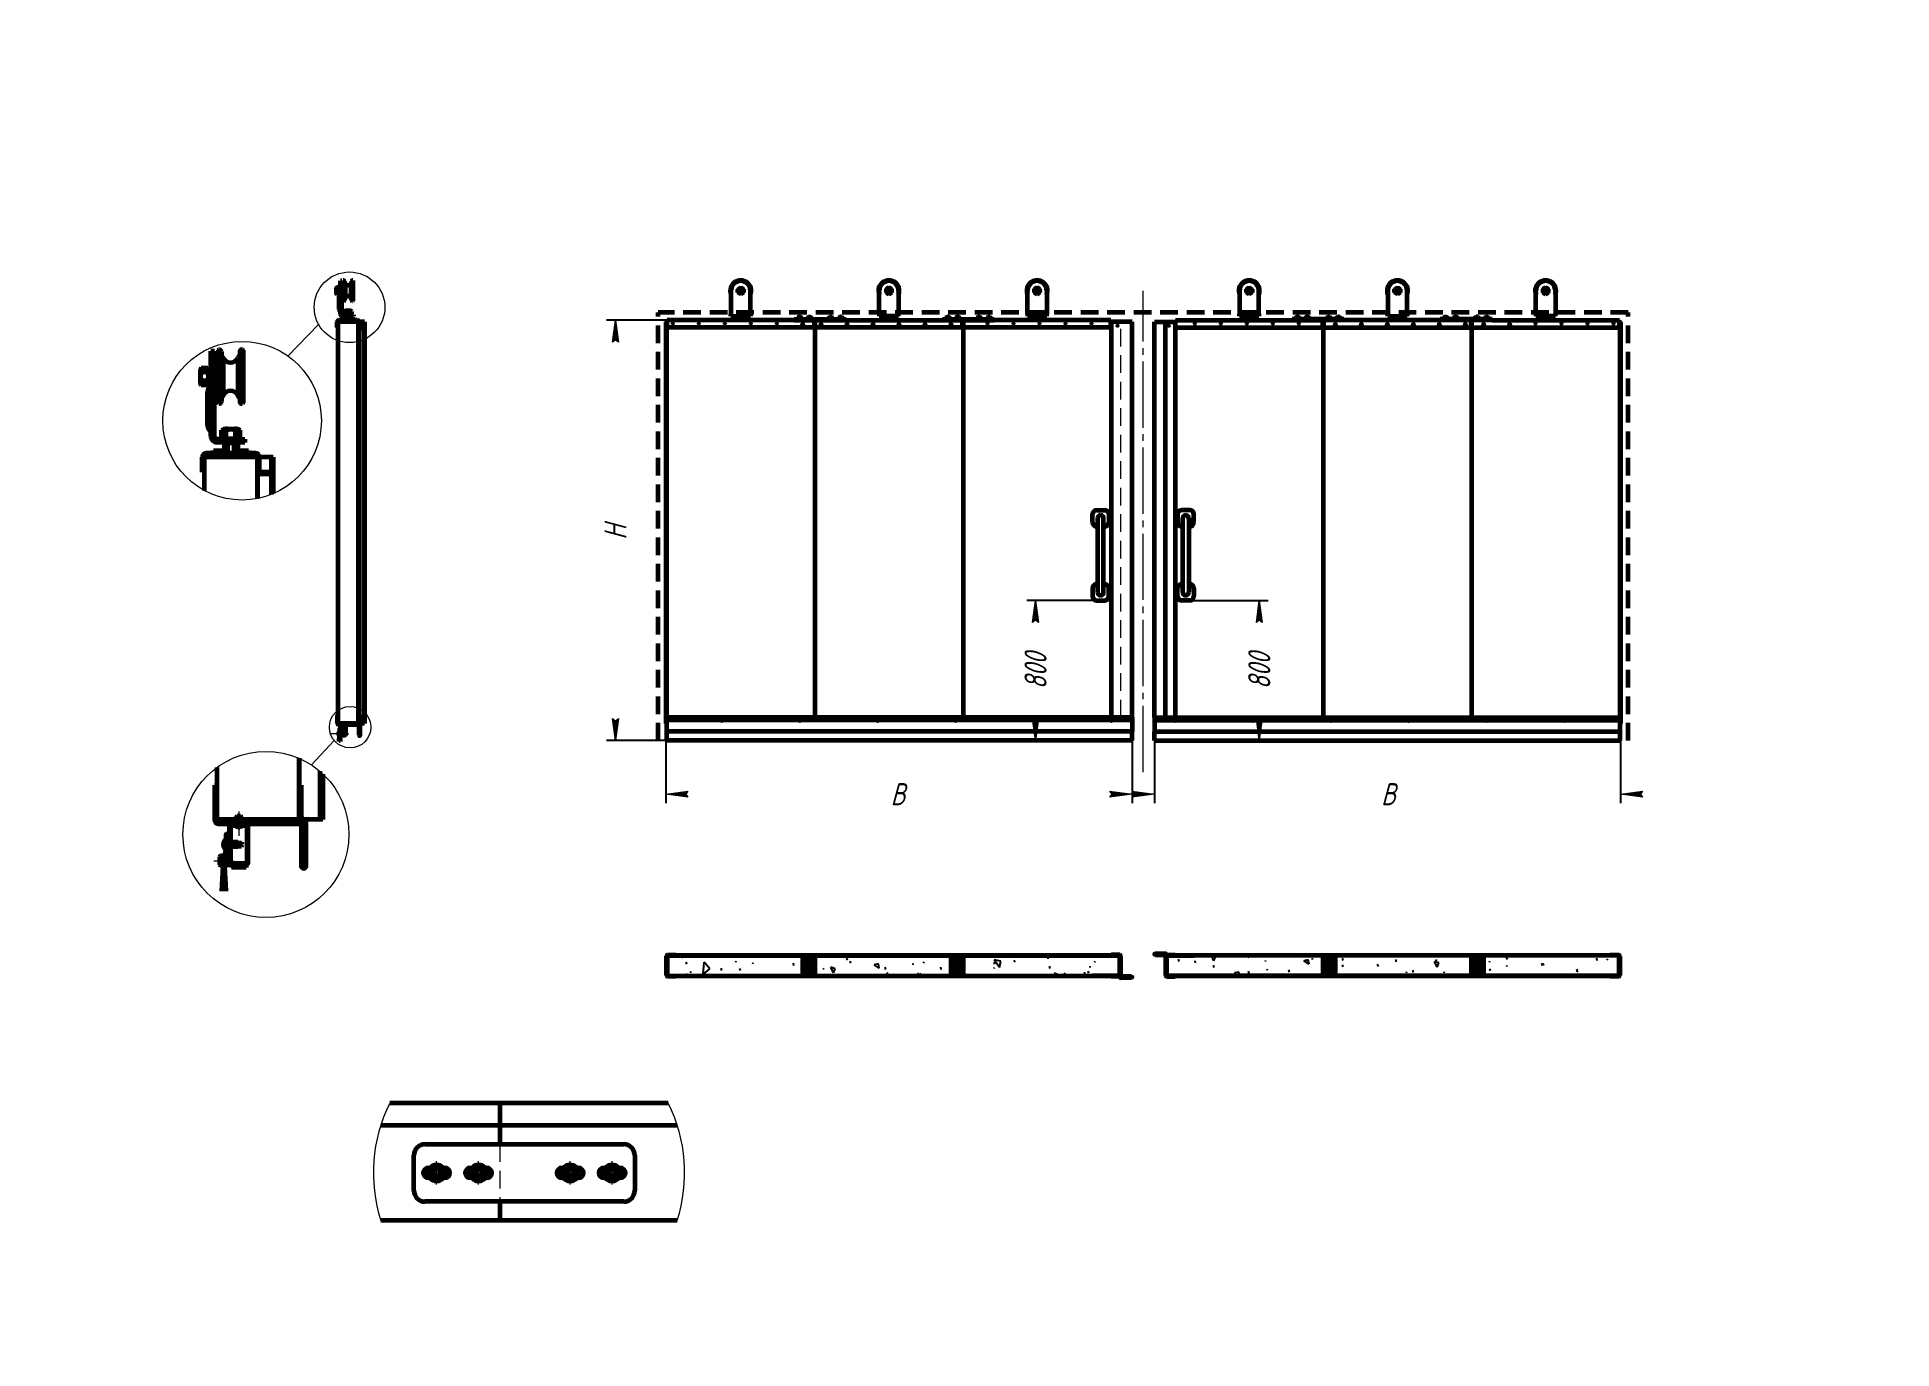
# Model space of a CAD drawing. Header units: millimetres. Extents: x 0 to 3360, y 0 to 297.
# Drawn here: x 0 to 420, y 0 to 297 of the extents above; entities that cross this region are included whole.
import ezdxf

# ---------------------------------------------------------------- set-up
doc = ezdxf.new("R2010")
doc.units = ezdxf.units.MM
for name, pattern in [('K5LT_AXLED', [19.5, 15, -1.5, 1.5, -1.5]), ('K5LT_BASIC', [0]), ('K5LT_DASHED', [6, 4, -2]), ('K5LT_DASHED_REINFORCED', [6, 4, -2]), ('K5LT_THIN', [0]), ('K5LT_THIN_INCLUDED_TO_HATCHING', [0])]:
    doc.linetypes.add(name, pattern=pattern)
doc.layers.add('Системный слой', color=7, linetype='Continuous')
doc.styles.add('KDIMTEXTSTYLE', font='GOST_AU.SHX', dxfattribs={"width": 0.96, "oblique": 15, "height": 5})
doc.dimstyles.new('KDIMSTYLE (0.06)', dxfattribs={"dimtxt": 5, "dimasz": 1, "dimexe": 2, "dimexo": 0, "dimgap": 1, "dimtad": 1, "dimlfac": 17, "dimtxsty": 'KDIMTEXTSTYLE', "dimsah": 1, "dimcen": 0, "dimdle": 1, "dimadec": 0, "dimazin": 0, "dimtfac": 0.667, "dimtmove": 0, "dimatfit": 3, "dimfxl": 1, "dimtvp": 1, "dimtolj": 1, "dimtzin": 0, "dimarcsym": 0})
pattern_1 = [(45, (0, 0), (-0.3535534, 0.3535534), []), (135, (0, 0), (-0.3535534, -0.3535534), [])]
pattern_2 = [(45, (0, 0), (-0.7071068, 0.7071068), []), (135, (0, 0), (-0.7071068, -0.7071068), [])]
pattern_3 = [(45, (0, 0), (-2.12132, 2.12132), [])]
pattern_4 = [(40, (7.66, 6.428), (-20.5692, 24.5134), [2, -30]), (130, (9.193, 7.713), (-24.5134, -20.5692), [2, -30]), (85, (7.66, 6.428), (-20.5688, 24.513), [2.828, -42.426]), (60, (9.193, 7.713), (-27.7128, 16), [2, -30]), (150, (10.192, 9.445), (-16, -27.7128), [2, -30]), (105, (9.193, 7.713), (-27.7123, 15.9997), [2.828, -42.426]), (80, (16.853, 14.141), (-26.0974, 4.6017), [1.5, -25]), (170, (17.114, 15.618), (-4.6017, -26.0974), [1.5, -25]), (125, (16.853, 14.141), (-26.0969, 4.6016), [2.121, -35.355]), (100, (-18.796, -15.771), (-15.7569, -2.7784), [1, -15]), (190, (-18.97, -14.787), (2.7784, -15.7569), [1, -15]), (145, (-18.796, -15.771), (-15.75733, -2.77844), [1.414, -21.213]), (70, (1.233, 14.088), (-15.0351, 5.4723), [1, -15]), (160, (1.575, 15.028), (-5.4723, -15.0351), [1, -15]), (115, (1.233, 14.088), (-15.03547, 5.47246), [1.414, -21.213]), (85, (0, 0), (-9.35186, 7.84492), [0.3, -10]), (65, (0, 0), (-2.41845, 6.64463), [0.3, -10]), (105, (0, 0), (-6.193075, 7.658056), [0.5, -12]), (110, (0, 0), (-7.94593, 1.36463), [0.5, -7])]

msp = doc.modelspace()

# ---------------------------------------------------------------- blocks, each defined once
blk = doc.blocks.new('U7')
at = {"layer": 'Системный слой', "color": 30, "linetype": 'K5LT_AXLED', "lineweight": 18, "true_color": 0xff8000}
for p, q in [((90.46, 37.22), (90.46, 42.47)), ((88.08, 39.85), (92.83, 39.85))]:
    blk.add_line(p, q, dxfattribs=at)
at = {"layer": 'Системный слой', "color": 5, "linetype": 'K5LT_BASIC', "lineweight": 60, "true_color": 0x0000ff}
for p, q in [((88.83, 40.79), (90.46, 41.72)), ((88.83, 38.91), (88.83, 40.79)), ((90.46, 37.97), (88.83, 38.91)), ((90.46, 41.72), (92.08, 40.79)), ((92.08, 38.91), (90.46, 37.97)), ((92.08, 40.79), (92.08, 38.91))]:
    blk.add_line(p, q, dxfattribs=at)
for radius in [1.46, 0.831]:
    blk.add_circle((90.46, 39.85), radius, dxfattribs=at)
at = {"layer": 'Системный слой', "color": 7, "linetype": 'K5LT_THIN', "lineweight": 18}
blk.add_arc((90.46, 39.85), 1, 75, 345, dxfattribs=at)
blk = doc.blocks.new('U8')
at = {"layer": 'Системный слой', "color": 30, "linetype": 'K5LT_AXLED', "lineweight": 18, "true_color": 0xff8000}
for p, q in [((99.96, 37.22), (99.96, 42.47)), ((97.58, 39.85), (102.33, 39.85))]:
    blk.add_line(p, q, dxfattribs=at)
at = {"layer": 'Системный слой', "color": 5, "linetype": 'K5LT_BASIC', "lineweight": 60, "true_color": 0x0000ff}
for p, q in [((98.33, 40.79), (99.96, 41.72)), ((98.33, 38.91), (98.33, 40.79)), ((99.96, 37.97), (98.33, 38.91)), ((99.96, 41.72), (101.58, 40.79)), ((101.58, 38.91), (99.96, 37.97)), ((101.58, 40.79), (101.58, 38.91))]:
    blk.add_line(p, q, dxfattribs=at)
for radius in [1.46, 0.831]:
    blk.add_circle((99.96, 39.85), radius, dxfattribs=at)
at = {"layer": 'Системный слой', "color": 7, "linetype": 'K5LT_THIN', "lineweight": 18}
blk.add_arc((99.96, 39.85), 1, 75, 345, dxfattribs=at)
blk = doc.blocks.new('U9')
at = {"layer": 'Системный слой', "color": 30, "linetype": 'K5LT_AXLED', "lineweight": 18, "true_color": 0xff8000}
for p, q in [((120.71, 37.22), (120.71, 42.47)), ((118.33, 39.85), (123.08, 39.85))]:
    blk.add_line(p, q, dxfattribs=at)
at = {"layer": 'Системный слой', "color": 5, "linetype": 'K5LT_BASIC', "lineweight": 60, "true_color": 0x0000ff}
for p, q in [((119.08, 40.79), (120.71, 41.72)), ((119.08, 38.91), (119.08, 40.79)), ((120.71, 37.97), (119.08, 38.91)), ((120.71, 41.72), (122.33, 40.79)), ((122.33, 38.91), (120.71, 37.97)), ((122.33, 40.79), (122.33, 38.91))]:
    blk.add_line(p, q, dxfattribs=at)
for radius in [1.46, 0.831]:
    blk.add_circle((120.71, 39.85), radius, dxfattribs=at)
at = {"layer": 'Системный слой', "color": 7, "linetype": 'K5LT_THIN', "lineweight": 18}
blk.add_arc((120.71, 39.85), 1, 75, 345, dxfattribs=at)
blk = doc.blocks.new('U10')
at = {"layer": 'Системный слой', "color": 30, "linetype": 'K5LT_AXLED', "lineweight": 18, "true_color": 0xff8000}
for p, q in [((130.21, 37.22), (130.21, 42.47)), ((127.83, 39.85), (132.58, 39.85))]:
    blk.add_line(p, q, dxfattribs=at)
at = {"layer": 'Системный слой', "color": 5, "linetype": 'K5LT_BASIC', "lineweight": 60, "true_color": 0x0000ff}
for p, q in [((128.58, 40.79), (130.21, 41.72)), ((128.58, 38.91), (128.58, 40.79)), ((130.21, 37.97), (128.58, 38.91)), ((130.21, 41.72), (131.83, 40.79)), ((131.83, 38.91), (130.21, 37.97)), ((131.83, 40.79), (131.83, 38.91))]:
    blk.add_line(p, q, dxfattribs=at)
for radius in [1.46, 0.831]:
    blk.add_circle((130.21, 39.85), radius, dxfattribs=at)
at = {"layer": 'Системный слой', "color": 7, "linetype": 'K5LT_THIN', "lineweight": 18}
blk.add_arc((130.21, 39.85), 1, 75, 345, dxfattribs=at)
blk = doc.blocks.new('U539')
at = {"layer": 'Системный слой', "color": 5, "linetype": 'K5LT_BASIC', "lineweight": 60, "true_color": 0x0000ff}
for p, q in [((239.9, 189.9), (241.74, 189.9)), ((238.98, 187.14), (238.98, 188.98)), ((240.13, 186.22), (239.9, 186.22)), ((240.13, 188.06), (240.13, 171.31)), ((241.51, 171.31), (241.51, 188.06)), ((241.74, 186.22), (241.51, 186.22)), ((242.66, 188.98), (242.66, 187.14)), ((238.98, 172.23), (238.98, 170.39)), ((240.13, 173.15), (239.9, 173.15)), ((241.74, 173.15), (241.51, 173.15)), ((242.66, 170.39), (242.66, 172.23)), ((239.9, 169.48), (241.74, 169.48))]:
    blk.add_line(p, q, dxfattribs=at)
for centre, radius, start, end in [((239.9, 188.98), 0.919, 90, 180), ((241.74, 188.98), 0.919, 0, 90), ((239.9, 187.14), 0.919, 180, 270), ((240.82, 188.06), 0.689, 90, 180), ((240.82, 188.06), 0.689, 0, 90), ((241.74, 187.14), 0.919, 270, 0), ((239.9, 172.23), 0.919, 90, 180), ((241.74, 172.23), 0.919, 0, 90), ((239.9, 170.39), 0.919, 180, 270), ((240.82, 171.31), 0.689, 180, 270), ((240.82, 171.31), 0.689, 270, 0), ((241.74, 170.39), 0.919, 270, 0)]:
    blk.add_arc(centre, radius, start, end, dxfattribs=at)
blk = doc.blocks.new('U540')
at = {"layer": 'Системный слой', "color": 5, "linetype": 'K5LT_BASIC', "lineweight": 60, "true_color": 0x0000ff}
for p, q in [((261.02, 189.9), (259.18, 189.9)), ((258.26, 188.98), (258.26, 187.14)), ((259.18, 186.22), (259.41, 186.22)), ((259.41, 171.31), (259.41, 188.06)), ((260.79, 188.06), (260.79, 171.31)), ((260.79, 186.22), (261.02, 186.22)), ((261.93, 187.14), (261.93, 188.98)), ((258.26, 170.39), (258.26, 172.23)), ((259.18, 173.15), (259.41, 173.15)), ((260.79, 173.15), (261.02, 173.15)), ((261.93, 172.23), (261.93, 170.39)), ((261.02, 169.48), (259.18, 169.48))]:
    blk.add_line(p, q, dxfattribs=at)
for centre, radius, start, end in [((259.18, 188.98), 0.919, 90, 180), ((261.02, 188.98), 0.919, 0, 90), ((259.18, 187.14), 0.919, 180, 270), ((260.1, 188.06), 0.689, 90, 180), ((260.1, 188.06), 0.689, 0, 90), ((261.02, 187.14), 0.919, 270, 0), ((259.18, 172.23), 0.919, 90, 180), ((261.02, 172.23), 0.919, 0, 90), ((259.18, 170.39), 0.919, 180, 270), ((260.1, 171.31), 0.689, 180, 270), ((260.1, 171.31), 0.689, 270, 0), ((261.02, 170.39), 0.919, 270, 0)]:
    blk.add_arc(centre, radius, start, end, dxfattribs=at)
blk = doc.blocks.new('U541')
at = {"layer": 'Системный слой', "color": 5, "linetype": 'K5LT_BASIC', "lineweight": 60, "true_color": 0x0000ff}
for p, q in [((68.25, 139.48), (68.25, 139.04)), ((68.28, 139.01), (68.37, 139.01)), ((68.55, 139.54), (68.31, 139.54)), ((68.36, 139.09), (68.34, 139.36)), ((68.39, 139.07), (68.38, 139.07)), ((68.4, 139.42), (68.61, 139.42)), ((68.4, 139.04), (68.4, 139.06)), ((68.61, 140.76), (68.61, 140.22)), ((68.61, 140.22), (68.64, 140.19)), ((68.61, 140.22), (68.61, 139.6)), ((68.64, 140.19), (68.61, 140.16)), ((68.61, 139.06), (68.61, 139.04)), ((68.74, 140.78), (68.62, 140.78)), ((68.63, 139.07), (68.62, 139.07)), ((68.64, 139.01), (68.72, 139.01)), ((68.66, 139.36), (68.65, 139.09)), ((68.75, 139.04), (68.75, 140.76))]:
    blk.add_line(p, q, dxfattribs=at)
for centre, radius, start, end in [((68.31, 139.48), 0.0588, 90, 180), ((68.28, 139.04), 0.0294, 180, 270), ((68.4, 139.36), 0.0588, 90, 182), ((68.38, 139.09), 0.0176, 183, 270), ((68.37, 139.04), 0.0294, 270, 0), ((68.39, 139.06), 0.0118, 0, 90), ((68.55, 139.6), 0.0588, 270, 0), ((68.62, 140.76), 0.0176, 90, 180), ((68.61, 139.36), 0.0588, 358, 90), ((68.62, 139.06), 0.0118, 90, 180), ((68.64, 139.04), 0.0294, 180, 270), ((68.63, 139.09), 0.0176, 270, 357), ((68.72, 139.04), 0.0294, 270, 0), ((68.74, 140.76), 0.0176, 0, 90)]:
    blk.add_arc(centre, radius, start, end, dxfattribs=at)
blk = doc.blocks.new('U543')
at = {"layer": 'Системный слой', "color": 5, "linetype": 'K5LT_BASIC', "lineweight": 60, "true_color": 0x0000ff}
for p, q in [((68.75, 141.19), (68.75, 139.19)), ((69.75, 141.36), (68.93, 141.36)), ((68.93, 139.01), (69.75, 139.01)), ((69.93, 139.19), (69.93, 141.19))]:
    blk.add_line(p, q, dxfattribs=at)
for centre, start, end in [((68.93, 141.19), 90, 180), ((68.93, 139.19), 180, 270), ((69.75, 141.19), 0, 90), ((69.75, 139.19), 270, 0)]:
    blk.add_arc(centre, 0.176, start, end, dxfattribs=at)
blk = doc.blocks.new('U544')
at = {"layer": 'Системный слой', "color": 5, "linetype": 'K5LT_BASIC', "lineweight": 60, "true_color": 0x0000ff}
for p, q in [((68.87, 141.19), (68.87, 139.19)), ((69.75, 141.25), (68.93, 141.25)), ((68.93, 139.13), (69.75, 139.13)), ((69.81, 139.19), (69.81, 141.19))]:
    blk.add_line(p, q, dxfattribs=at)
for centre, start, end in [((68.93, 141.19), 90, 180), ((68.93, 139.19), 180, 270), ((69.75, 141.19), 0, 90), ((69.75, 139.19), 270, 0)]:
    blk.add_arc(centre, 0.0588, start, end, dxfattribs=at)
blk = doc.blocks.new('U542')
at = {"layer": 'Системный слой'}
for name in ['U543', 'U544']:
    blk.add_blockref(name, (0, 0), dxfattribs=at)
blk = doc.blocks.new('U546')
at = {"layer": 'Системный слой', "color": 30, "linetype": 'K5LT_AXLED', "lineweight": 18, "true_color": 0xff8000}
for q in [(66.43, 139.25), (68.5, 141.33), (70.58, 139.25), (68.5, 137.18)]:
    blk.add_line((68.5, 139.25), q, dxfattribs=at)
blk = doc.blocks.new('U545')
at = {"layer": 'Системный слой', "color": 5, "linetype": 'K5LT_BASIC', "lineweight": 60, "true_color": 0x0000ff}
for p, q in [((68.36, 139.38), (68.64, 139.38)), ((68.41, 138.97), (68.36, 139.38)), ((68.39, 137.54), (68.46, 138.97)), ((68.4, 139.35), (68.44, 138.97)), ((68.61, 139.35), (68.4, 139.35)), ((68.44, 138.97), (68.41, 138.97)), ((68.46, 138.97), (68.43, 139.25)), ((68.45, 137.54), (68.5, 138.97)), ((68.5, 139.18), (68.5, 137.54)), ((68.55, 137.54), (68.51, 138.97)), ((68.58, 139.25), (68.54, 138.97)), ((68.54, 138.97), (68.62, 137.54)), ((68.56, 138.97), (68.61, 139.35)), ((68.59, 138.97), (68.56, 138.97)), ((68.64, 139.38), (68.59, 138.97))]:
    blk.add_line(p, q, dxfattribs=at)
blk.add_arc((68.5, 139.25), 0.0752, 0, 180, dxfattribs=at)
at = {"layer": 'Системный слой'}
blk.add_blockref('U546', (0, 0), dxfattribs=at)
blk = doc.blocks.new('U547')
at = {"layer": 'Системный слой', "color": 5, "linetype": 'K5LT_BASIC', "lineweight": 60, "true_color": 0x0000ff}
for p, q in [((42.73, 116.48), (42.73, 114.32)), ((42.73, 114.32), (42.85, 114.2)), ((42.73, 114.32), (42.73, 111.85)), ((42.85, 114.2), (42.73, 114.08)), ((43.25, 116.55), (42.8, 116.55)), ((43.32, 109.61), (43.32, 116.48)), ((41.32, 111.37), (41.32, 109.61)), ((41.43, 109.49), (41.79, 109.49)), ((42.49, 111.61), (41.55, 111.61)), ((41.73, 109.79), (41.67, 110.9)), ((41.86, 109.73), (41.8, 109.73)), ((41.91, 111.14), (42.72, 111.14)), ((41.91, 109.61), (41.91, 109.68)), ((42.73, 109.68), (42.73, 109.61)), ((42.83, 109.73), (42.78, 109.73)), ((42.85, 109.49), (43.2, 109.49)), ((42.96, 110.9), (42.9, 109.79))]:
    blk.add_line(p, q, dxfattribs=at)
for centre, radius, start, end in [((42.8, 116.48), 0.0706, 90, 180), ((43.25, 116.48), 0.0706, 0, 90), ((41.55, 111.37), 0.235, 90, 180), ((41.43, 109.61), 0.118, 180, 270), ((41.91, 110.9), 0.235, 90, 182), ((41.8, 109.8), 0.0706, 183, 270), ((41.79, 109.61), 0.118, 270, 0), ((41.86, 109.68), 0.0471, 0, 90), ((42.49, 111.85), 0.235, 270, 0), ((42.72, 110.9), 0.235, 358, 90), ((42.78, 109.68), 0.0471, 90, 180), ((42.85, 109.61), 0.118, 180, 270), ((42.83, 109.8), 0.0706, 270, 357), ((43.2, 109.61), 0.118, 270, 0)]:
    blk.add_arc(centre, radius, start, end, dxfattribs=at)
blk = doc.blocks.new('U549')
at = {"layer": 'Системный слой', "color": 5, "linetype": 'K5LT_BASIC', "lineweight": 60, "true_color": 0x0000ff}
for p, q in [((43.79, 118.2), (43.79, 110.2)), ((47.32, 118.43), (44.02, 118.43)), ((47.55, 110.2), (47.55, 118.2)), ((44.02, 109.96), (47.32, 109.96))]:
    blk.add_line(p, q, dxfattribs=at)
for centre, start, end in [((44.02, 118.2), 90, 180), ((47.32, 118.2), 0, 90), ((44.02, 110.2), 180, 270), ((47.32, 110.2), 270, 0)]:
    blk.add_arc(centre, 0.235, start, end, dxfattribs=at)
blk = doc.blocks.new('U548')
at = {"layer": 'Системный слой', "color": 5, "linetype": 'K5LT_BASIC', "true_color": 0x0000ff, "const_width": 0.6}
blk.add_lwpolyline([(45.27, 118.9), (44.02, 118.9, 0.414214), (43.32, 118.2), (43.32, 110.2, 0.414214), (44.02, 109.49), (47.32, 109.49, 0.414214), (48.02, 110.2), (48.02, 118.2, 0.414214), (47.32, 118.9), (46.07, 118.9)], format="xyb", dxfattribs=at)
at = {"layer": 'Системный слой'}
blk.add_blockref('U549', (0, 0), dxfattribs=at)
blk = doc.blocks.new('U551')
at = {"layer": 'Системный слой', "color": 30, "linetype": 'K5LT_AXLED', "lineweight": 18, "true_color": 0xff8000}
for q in [(40.02, 110.45), (42.32, 112.75), (44.62, 110.45), (42.32, 108.15)]:
    blk.add_line((42.32, 110.45), q, dxfattribs=at)
blk = doc.blocks.new('U550')
at = {"layer": 'Системный слой', "color": 5, "linetype": 'K5LT_BASIC', "lineweight": 60, "true_color": 0x0000ff}
for p, q in [((41.76, 110.96), (42.88, 110.96)), ((41.95, 109.31), (41.76, 110.96)), ((41.85, 103.61), (42.15, 109.33)), ((41.89, 110.85), (42.07, 109.32)), ((42.74, 110.85), (41.89, 110.85)), ((42.07, 109.32), (41.95, 109.31)), ((42.15, 109.33), (42.02, 110.45)), ((42.11, 103.61), (42.28, 109.34)), ((42.32, 110.15), (42.31, 103.61)), ((42.51, 103.61), (42.34, 109.34)), ((42.62, 110.45), (42.47, 109.33)), ((42.47, 109.33), (42.77, 103.61)), ((42.54, 109.32), (42.74, 110.85)), ((42.66, 109.31), (42.54, 109.32)), ((42.88, 110.96), (42.66, 109.31))]:
    blk.add_line(p, q, dxfattribs=at)
blk.add_arc((42.32, 110.45), 0.301, 0, 180, dxfattribs=at)
at = {"layer": 'Системный слой'}
blk.add_blockref('U551', (0, 0), dxfattribs=at)
blk = doc.blocks.new('KDIMARROW_01')
at = {"layer": 'Системный слой'}
blk.add_hatch(color=0, dxfattribs=at).paths.add_polyline_path([(0, 0), (-5, 0.66), (-4.5, 0), (-5, -0.66)])
at = {"layer": 'Системный слой', "color": 0, "linetype": 'K5LT_THIN', "lineweight": 18}
for p, q in [((-4.5, 0), (-5, 0.66)), ((-5, 0.66), (0, 0)), ((0, 0), (-5, -0.66)), ((-5, -0.66), (-4.5, 0)), ((0, 0), (-1, 0))]:
    blk.add_line(p, q, dxfattribs=at)

# ---------------------------------------------------------------- dimensions: what is measured, and where the dimension line sits
at = {"layer": 'Системный слой', "color": 7}
for base, p1, p2, location, text in [((130.95467, 232.9011), (142.54743, 137.72198), (142.75331, 232.9011), (130.95467, 184.9011), '\\H5.0;\\W0.965;\\Q15;\\H5.0;\\W0.965;\\Q15;\\Q15;H'), ((226.08804, 169.47582), (238.9157, 137.72198), (240.82188, 169.47582), (226.08804, 153.47582), '\\H5.0;\\W0.965;\\Q15;\\H5.0;\\W0.965;\\Q15;\\Q15;800'), ((276.74824, 169.47582), (262.0027, 137.72198), (260.09651, 169.47582), (276.74824, 153.47582), '\\H5.0;\\W0.965;\\Q15;\\H5.0;\\W0.965;\\Q15;\\Q15;800')]:
    msp.add_linear_dim(base=base, p1=p1, p2=p2, angle=90, location=location, text=text, dimstyle='KDIMSTYLE (0.06)', override={"dimexo": 0, "dimblk1": 'KDIMARROW_01', "dimblk2": 'KDIMARROW_01', "dimse1": 0, "dimse2": 0, "dimclrt": 7, "dimtolj": 1}, dxfattribs=at).render()
for base, p1, p2, location in [((247.92978, 125.59302), (142.37096, 141.60022), (247.92978, 137.72198), (194.92978, 125.59302)), ((252.98861, 125.59302), (358.54743, 141.60022), (252.98861, 137.72198), (305.98861, 125.59302))]:
    msp.add_linear_dim(base=base, p1=p1, p2=p2, location=location, text='\\H5.0;\\W0.965;\\Q15;\\H5.0;\\W0.965;\\Q15;\\Q15;B', dimstyle='KDIMSTYLE (0.06)', override={"dimexo": 0, "dimblk1": 'KDIMARROW_01', "dimblk2": 'KDIMARROW_01', "dimse1": 0, "dimse2": 0, "dimclrt": 7, "dimtolj": 1}, dxfattribs=at).render()

# ---------------------------------------------------------------- hatches: boundary and pattern name
at = {"layer": 'Системный слой'}
h = msp.add_hatch(dxfattribs=at)
h.set_pattern_fill('Неметалл', angle=45, style=0, pattern_type=0)
h.set_pattern_definition(pattern_1)
h.paths.add_polyline_path([(68.93044, 138.89434), (69.75397, 138.89434), (69.75397, 139.01198), (68.93044, 139.01198)])
h = msp.add_hatch(dxfattribs=at)
h.set_pattern_fill('Неметалл', angle=45, style=0, pattern_type=0)
h.set_pattern_definition(pattern_1)
h.paths.add_polyline_path([(44.02285, 109.02168), (47.31697, 109.02168), (47.31697, 109.49227), (44.02285, 109.49227)])
h = msp.add_hatch(dxfattribs=at)
h.set_pattern_fill('Песок', angle=40, style=0, pattern_type=0)
h.set_pattern_definition(pattern_4)
h.paths.add_polyline_path([(238.8813, 89.04947), (209.75331, 89.04947), (209.71172, 89.03225), (209.69449, 88.99065), (209.69449, 88.19653), (209.66865, 88.13414), (209.60626, 88.1083), (209.63567, 88.1083), (209.63567, 88.04947), (209.69449, 88.04947), (209.69449, 85.46124), (209.63567, 85.46124), (209.63567, 85.40242), (209.60626, 85.40242), (209.66865, 85.37657), (209.69449, 85.31418), (209.69449, 84.52006), (209.71172, 84.47847), (209.75331, 84.46124), (238.8813, 84.46124), (242.48861, 84.46124), (245.07684, 84.46124), (245.16508, 84.46124), (245.16508, 85.19653), (245.16508, 89.04947), (245.07684, 89.04947), (242.48861, 89.04947)])
h.paths.add_polyline_path([(206.98861, 89.04947), (176.19449, 89.04947), (176.1529, 89.03225), (176.13567, 88.99065), (176.13567, 88.19653), (176.10982, 88.13414), (176.04743, 88.1083), (176.07684, 88.1083), (176.07684, 88.04947), (176.13567, 88.04947), (176.13567, 85.46124), (176.07684, 85.46124), (176.07684, 85.40242), (176.04743, 85.40242), (176.10982, 85.37657), (176.13567, 85.31418), (176.13567, 84.52006), (176.1529, 84.47847), (176.19449, 84.46124), (206.98861, 84.46124), (206.98861, 85.373), (206.98861, 88.13771), (206.98861, 88.31418)])
h.paths.add_polyline_path([(173.42978, 89.04947), (142.78273, 89.04947), (142.78273, 84.46124), (173.42978, 84.46124), (173.42978, 85.373), (173.42978, 88.13771), (173.42978, 88.31418)])
h = msp.add_hatch(dxfattribs=at)
h.set_pattern_fill('Неметалл', angle=45, style=0, pattern_type=0)
h.set_pattern_definition(pattern_2)
h.paths.add_polyline_path([(176.01802, 89.04947), (173.42978, 89.04947), (173.42978, 88.31418), (173.60626, 88.31418), (176.01802, 88.31418)])
h = msp.add_hatch(dxfattribs=at)
h.set_pattern_fill('Металл', angle=45, style=0, pattern_type=0)
h.set_pattern_definition(pattern_3)
h.paths.add_polyline_path([(173.60626, 85.19653), (176.01802, 85.19653), (176.01802, 85.25536), (173.60626, 85.25536), (173.52307, 85.28982), (173.48861, 85.373), (173.48861, 88.13771), (173.52307, 88.2209), (173.60626, 88.25536), (176.01802, 88.25536), (176.01802, 88.31418), (173.60626, 88.31418), (173.48799, 88.26869), (173.4307, 88.15567), (173.42978, 88.13771), (173.42978, 85.373), (173.47527, 85.25474), (173.58829, 85.19745)])
h = msp.add_hatch(dxfattribs=at)
h.set_pattern_fill('Неметалл', angle=45, style=0, pattern_type=0)
h.set_pattern_definition(pattern_2)
h.paths.add_polyline_path([(209.57684, 89.04947), (206.98861, 89.04947), (206.98861, 88.31418), (207.16508, 88.31418), (209.57684, 88.31418)])
h = msp.add_hatch(dxfattribs=at)
h.set_pattern_fill('Металл', angle=45, style=0, pattern_type=0)
h.set_pattern_definition(pattern_3)
h.paths.add_polyline_path([(207.16508, 85.19653), (209.57684, 85.19653), (209.57684, 85.25536), (207.16508, 85.25536), (207.08189, 85.28982), (207.04743, 85.373), (207.04743, 88.13771), (207.08189, 88.2209), (207.16508, 88.25536), (209.57684, 88.25536), (209.57684, 88.31418), (207.16508, 88.31418), (207.04682, 88.26869), (206.98952, 88.15567), (206.98861, 88.13771), (206.98861, 85.373), (207.0341, 85.25474), (207.14712, 85.19745)])
h = msp.add_hatch(dxfattribs=at)
h.set_pattern_fill('Песок', angle=40, style=0, pattern_type=0)
h.set_pattern_definition(pattern_4)
h.paths.add_polyline_path([(291.16508, 89.04947), (262.03709, 89.04947), (258.42978, 89.04947), (255.84155, 89.04947), (255.75331, 89.04947), (255.75331, 88.31418), (255.75331, 84.46124), (255.84155, 84.46124), (258.42978, 84.46124), (291.16508, 84.46124), (291.20667, 84.47847), (291.2239, 84.52006), (291.2239, 85.31418), (291.24975, 85.37657), (291.31214, 85.40242), (291.28273, 85.40242), (291.28273, 85.46124), (291.2239, 85.46124), (291.2239, 88.04947), (291.28273, 88.04947), (291.28273, 88.1083), (291.31214, 88.1083), (291.24975, 88.13414), (291.2239, 88.19653), (291.2239, 88.99065), (291.20667, 89.03225)])
h.paths.add_polyline_path([(293.92978, 84.46124), (324.7239, 84.46124), (324.7655, 84.47847), (324.78273, 84.52006), (324.78273, 85.31418), (324.80857, 85.37657), (324.87096, 85.40242), (324.84155, 85.40242), (324.84155, 85.46124), (324.78273, 85.46124), (324.78273, 88.04947), (324.84155, 88.04947), (324.84155, 88.1083), (324.87096, 88.1083), (324.80857, 88.13414), (324.78273, 88.19653), (324.78273, 88.99065), (324.7655, 89.03225), (324.7239, 89.04947), (293.92978, 89.04947), (293.92978, 88.13771), (293.92978, 85.373), (293.92978, 85.19653)])
h.paths.add_polyline_path([(327.48861, 84.46124), (358.13567, 84.46124), (358.13567, 89.04947), (327.48861, 89.04947), (327.48861, 88.13771), (327.48861, 85.373), (327.48861, 85.19653)])
h = msp.add_hatch(dxfattribs=at)
h.set_pattern_fill('Неметалл', angle=45, style=0, pattern_type=0)
h.set_pattern_definition(pattern_2)
h.paths.add_polyline_path([(291.34155, 88.31418), (293.92978, 88.31418), (293.92978, 89.04947), (291.34155, 89.04947)])
h = msp.add_hatch(dxfattribs=at)
h.set_pattern_fill('Металл', angle=45, style=0, pattern_type=0)
h.set_pattern_definition(pattern_3)
h.paths.add_polyline_path([(293.75331, 88.31418), (291.34155, 88.31418), (291.34155, 88.25536), (293.75331, 88.25536), (293.8365, 88.2209), (293.87096, 88.13771), (293.87096, 85.373), (293.8365, 85.28982), (293.75331, 85.25536), (291.34155, 85.25536), (291.34155, 85.19653), (293.75331, 85.19653), (293.87158, 85.24202), (293.92887, 85.35504), (293.92978, 85.373), (293.92978, 88.13771), (293.88429, 88.25597), (293.77128, 88.31326)])
h = msp.add_hatch(dxfattribs=at)
h.set_pattern_fill('Неметалл', angle=45, style=0, pattern_type=0)
h.set_pattern_definition(pattern_2)
h.paths.add_polyline_path([(324.90037, 88.31418), (327.48861, 88.31418), (327.48861, 89.04947), (324.90037, 89.04947)])
h = msp.add_hatch(dxfattribs=at)
h.set_pattern_fill('Металл', angle=45, style=0, pattern_type=0)
h.set_pattern_definition(pattern_3)
h.paths.add_polyline_path([(327.31214, 88.31418), (324.90037, 88.31418), (324.90037, 88.25536), (327.31214, 88.25536), (327.39533, 88.2209), (327.42978, 88.13771), (327.42978, 85.373), (327.39533, 85.28982), (327.31214, 85.25536), (324.90037, 85.25536), (324.90037, 85.19653), (327.31214, 85.19653), (327.4304, 85.24202), (327.48769, 85.35504), (327.48861, 85.373), (327.48861, 88.13771), (327.44312, 88.25597), (327.3301, 88.31326)])
h = msp.add_hatch(dxfattribs=at)
h.set_pattern_fill('Неметалл', angle=45, style=0, pattern_type=0)
h.set_pattern_definition(pattern_2)
h.paths.add_polyline_path([(176.01802, 85.19653), (173.42978, 85.19653), (173.42978, 84.46124), (176.01802, 84.46124)])
h = msp.add_hatch(dxfattribs=at)
h.set_pattern_fill('Неметалл', angle=45, style=0, pattern_type=0)
h.set_pattern_definition(pattern_2)
h.paths.add_polyline_path([(173.92978, 88.04947), (173.92978, 85.46124), (174.66508, 85.46124), (174.66508, 88.04947)])
h = msp.add_hatch(dxfattribs=at)
h.set_pattern_fill('Неметалл', angle=45, style=0, pattern_type=0)
h.set_pattern_definition(pattern_2)
h.paths.add_polyline_path([(174.66508, 88.04947), (174.66508, 85.46124), (175.40037, 85.46124), (175.40037, 88.04947)])
h = msp.add_hatch(dxfattribs=at)
h.set_pattern_fill('Неметалл', angle=45, style=0, pattern_type=0)
h.set_pattern_definition(pattern_2)
h.paths.add_polyline_path([(176.13567, 85.46124), (176.13567, 88.04947), (176.07684, 88.04947), (175.40037, 88.04947), (175.40037, 85.46124)])
h = msp.add_hatch(dxfattribs=at)
h.set_pattern_fill('Неметалл', angle=45, style=0, pattern_type=0)
h.set_pattern_definition(pattern_2)
h.paths.add_polyline_path([(209.57684, 85.19653), (206.98861, 85.19653), (206.98861, 84.46124), (209.57684, 84.46124)])
h = msp.add_hatch(dxfattribs=at)
h.set_pattern_fill('Неметалл', angle=45, style=0, pattern_type=0)
h.set_pattern_definition(pattern_2)
h.paths.add_polyline_path([(207.48861, 88.04947), (207.48861, 85.46124), (208.2239, 85.46124), (208.2239, 88.04947)])
h = msp.add_hatch(dxfattribs=at)
h.set_pattern_fill('Неметалл', angle=45, style=0, pattern_type=0)
h.set_pattern_definition(pattern_2)
h.paths.add_polyline_path([(208.2239, 88.04947), (208.2239, 85.46124), (208.9592, 85.46124), (208.9592, 88.04947)])
h = msp.add_hatch(dxfattribs=at)
h.set_pattern_fill('Неметалл', angle=45, style=0, pattern_type=0)
h.set_pattern_definition(pattern_2)
h.paths.add_polyline_path([(209.69449, 85.46124), (209.69449, 88.04947), (209.63567, 88.04947), (208.9592, 88.04947), (208.9592, 85.46124)])
h = msp.add_hatch(dxfattribs=at)
h.set_pattern_fill('Неметалл', angle=45, style=0, pattern_type=0)
h.set_pattern_definition(pattern_2)
h.paths.add_polyline_path([(291.2239, 88.04947), (291.2239, 85.46124), (291.28273, 85.46124), (291.9592, 85.46124), (291.9592, 88.04947)])
h = msp.add_hatch(dxfattribs=at)
h.set_pattern_fill('Неметалл', angle=45, style=0, pattern_type=0)
h.set_pattern_definition(pattern_2)
h.paths.add_polyline_path([(291.34155, 84.46124), (293.92978, 84.46124), (293.92978, 85.19653), (293.75331, 85.19653), (291.34155, 85.19653)])
h = msp.add_hatch(dxfattribs=at)
h.set_pattern_fill('Неметалл', angle=45, style=0, pattern_type=0)
h.set_pattern_definition(pattern_2)
h.paths.add_polyline_path([(292.69449, 85.46124), (292.69449, 88.04947), (291.9592, 88.04947), (291.9592, 85.46124)])
h = msp.add_hatch(dxfattribs=at)
h.set_pattern_fill('Неметалл', angle=45, style=0, pattern_type=0)
h.set_pattern_definition(pattern_2)
h.paths.add_polyline_path([(293.42978, 85.46124), (293.42978, 88.04947), (292.69449, 88.04947), (292.69449, 85.46124)])
h = msp.add_hatch(dxfattribs=at)
h.set_pattern_fill('Неметалл', angle=45, style=0, pattern_type=0)
h.set_pattern_definition(pattern_2)
h.paths.add_polyline_path([(324.78273, 88.04947), (324.78273, 85.46124), (324.84155, 85.46124), (325.51802, 85.46124), (325.51802, 88.04947)])
h = msp.add_hatch(dxfattribs=at)
h.set_pattern_fill('Неметалл', angle=45, style=0, pattern_type=0)
h.set_pattern_definition(pattern_2)
h.paths.add_polyline_path([(324.90037, 84.46124), (327.48861, 84.46124), (327.48861, 85.19653), (327.31214, 85.19653), (324.90037, 85.19653)])
h = msp.add_hatch(dxfattribs=at)
h.set_pattern_fill('Неметалл', angle=45, style=0, pattern_type=0)
h.set_pattern_definition(pattern_2)
h.paths.add_polyline_path([(326.25331, 85.46124), (326.25331, 88.04947), (325.51802, 88.04947), (325.51802, 85.46124)])
h = msp.add_hatch(dxfattribs=at)
h.set_pattern_fill('Неметалл', angle=45, style=0, pattern_type=0)
h.set_pattern_definition(pattern_2)
h.paths.add_polyline_path([(326.98861, 85.46124), (326.98861, 88.04947), (326.25331, 88.04947), (326.25331, 85.46124)])

# ---------------------------------------------------------------- linework, layer by layer
at = {"layer": 'Системный слой', "color": 5, "linetype": 'K5LT_BASIC', "lineweight": 60, "true_color": 0x0000ff}
for p, q in [((67.849, 240.32473), (67.75385, 240.15992)), ((67.75385, 240.15992), (67.75385, 238.99522)), ((68.41164, 240.32473), (67.849, 240.32473)), ((68.41164, 239.95115), (67.849, 239.95115)), ((68.50679, 240.15992), (68.41164, 240.32473)), ((68.69503, 240.18345), (68.50679, 240.18345)), ((68.50679, 239.61343), (68.50679, 240.18345)), ((68.50679, 239.61343), (68.69503, 239.68194)), ((68.50679, 239.61343), (68.50679, 239.4732)), ((68.50679, 239.4732), (68.69503, 239.54172)), ((68.50679, 238.97169), (68.50679, 239.4732)), ((68.98914, 241.78345), (68.69503, 241.78345)), ((68.69503, 239.57757), (68.69503, 241.78345)), ((68.69503, 234.37169), (68.69503, 239.57757)), ((68.98914, 239.57757), (68.98914, 241.78345)), ((68.98914, 240.25404), (69.04797, 240.31287)), ((68.98914, 234.37169), (68.98914, 239.57757)), ((69.04797, 240.31287), (69.31267, 240.31287)), ((69.04797, 240.31287), (69.04797, 239.69399)), ((69.04797, 239.69399), (69.04797, 238.84228)), ((69.3715, 241.93051), (69.31267, 241.87169)), ((69.31267, 241.87169), (69.31267, 237.28345)), ((69.43032, 241.93051), (69.3715, 241.93051)), ((69.3715, 241.93051), (69.3715, 237.22463)), ((69.60679, 241.75404), (69.60679, 237.4011)), ((69.75922, 241.22463), (69.60679, 241.45992)), ((69.75922, 241.22463), (69.75922, 237.93051)), ((71.19503, 241.45992), (71.0426, 241.22463)), ((71.0426, 241.22463), (71.0426, 237.93051)), ((71.19503, 241.75404), (71.19503, 237.4011)), ((71.43032, 241.93051), (71.3715, 241.93051)), ((71.48914, 241.87169), (71.43032, 241.93051)), ((71.43032, 241.93051), (71.43032, 237.22463)), ((71.48914, 241.87169), (71.48914, 237.28345)), ((157.12096, 239.57757), (157.12096, 234.37169)), ((158.67978, 239.95115), (159.32684, 240.32473)), ((158.67978, 239.20399), (158.67978, 239.95115)), ((159.32684, 240.32473), (159.9739, 239.95115)), ((159.9739, 239.95115), (159.9739, 239.20399)), ((161.53273, 234.37169), (161.53273, 239.57757)), ((190.67978, 234.37169), (190.67978, 239.57757)), ((192.88567, 240.32473), (192.23861, 239.95115)), ((192.23861, 239.95115), (192.23861, 239.20399)), ((193.53273, 239.95115), (192.88567, 240.32473)), ((193.53273, 239.20399), (193.53273, 239.95115)), ((195.09155, 239.57757), (195.09155, 234.37169)), ((224.23861, 234.37169), (224.23861, 239.57757)), ((226.44449, 240.32473), (225.79743, 239.95115)), ((225.79743, 239.95115), (225.79743, 239.20399)), ((227.09155, 239.95115), (226.44449, 240.32473)), ((227.09155, 239.20399), (227.09155, 239.95115)), ((228.65037, 239.57757), (228.65037, 234.37169)), ((272.26802, 239.57757), (272.26802, 234.37169)), ((273.82684, 239.95115), (274.4739, 240.32473)), ((273.82684, 239.20399), (273.82684, 239.95115)), ((274.4739, 240.32473), (275.12096, 239.95115)), ((275.12096, 239.95115), (275.12096, 239.20399)), ((276.67978, 234.37169), (276.67978, 239.57757)), ((305.82684, 239.57757), (305.82684, 234.37169)), ((307.38567, 239.95115), (308.03273, 240.32473)), ((307.38567, 239.20399), (307.38567, 239.95115)), ((308.03273, 240.32473), (308.67978, 239.95115)), ((308.67978, 239.95115), (308.67978, 239.20399)), ((310.23861, 234.37169), (310.23861, 239.57757)), ((339.38567, 234.37169), (339.38567, 239.57757)), ((341.59155, 240.32473), (340.94449, 239.95115)), ((340.94449, 239.95115), (340.94449, 239.20399)), ((342.23861, 239.95115), (341.59155, 240.32473)), ((342.23861, 239.20399), (342.23861, 239.95115)), ((343.79743, 239.57757), (343.79743, 234.37169)), ((67.849, 238.83041), (67.75385, 238.99522)), ((68.41164, 239.20399), (67.849, 239.20399)), ((68.41164, 238.83041), (67.849, 238.83041)), ((68.40091, 238.25404), (68.40091, 238.25491)), ((68.40091, 235.31287), (68.40091, 238.25404)), ((68.40091, 235.31287), (68.40091, 238.25404)), ((68.40091, 235.312), (68.40091, 235.31287)), ((68.50679, 238.99522), (68.41164, 238.83041)), ((68.69503, 238.97169), (68.50679, 238.97169)), ((68.59043, 238.71245), (68.6778, 238.79982)), ((68.98914, 238.9011), (69.04797, 238.84228)), ((69.04797, 238.84228), (69.31267, 238.84228)), ((69.3715, 237.22463), (69.31267, 237.28345)), ((69.43032, 237.22463), (69.3715, 237.22463)), ((69.75922, 237.93051), (69.60679, 237.69522)), ((71.19503, 237.69522), (71.0426, 237.93051)), ((71.43032, 237.22463), (71.3715, 237.22463)), ((71.48914, 237.28345), (71.43032, 237.22463)), ((159.32684, 238.83041), (158.67978, 239.20399)), ((159.9739, 239.20399), (159.32684, 238.83041)), ((192.23861, 239.20399), (192.88567, 238.83041)), ((192.88567, 238.83041), (193.53273, 239.20399)), ((225.79743, 239.20399), (226.44449, 238.83041)), ((226.44449, 238.83041), (227.09155, 239.20399)), ((274.4739, 238.83041), (273.82684, 239.20399)), ((275.12096, 239.20399), (274.4739, 238.83041)), ((308.03273, 238.83041), (307.38567, 239.20399)), ((308.67978, 239.20399), (308.03273, 238.83041)), ((340.94449, 239.20399), (341.59155, 238.83041)), ((341.59155, 238.83041), (342.23861, 239.20399)), ((67.93032, 231.25404), (67.93032, 232.54816)), ((68.10679, 231.25404), (67.93032, 231.25404)), ((68.10679, 232.54816), (68.10679, 141.60022)), ((68.10679, 232.54816), (68.10679, 141.60022)), ((68.10679, 232.54816), (68.10679, 231.25404)), ((68.22444, 232.54816), (68.10679, 232.54816)), ((68.10679, 231.25404), (68.10679, 141.60022)), ((72.6362, 232.54816), (68.22444, 232.54816)), ((72.57738, 232.9011), (68.28326, 232.9011)), ((72.57738, 232.72463), (68.28326, 232.72463)), ((68.59043, 234.85446), (68.6778, 234.76709)), ((68.90091, 232.9011), (68.90091, 233.13639)), ((68.90091, 233.13639), (69.48914, 233.13639)), ((71.40091, 234.13639), (69.22444, 234.13639)), ((71.40091, 233.84228), (69.22444, 233.84228)), ((69.48914, 233.13639), (69.84208, 233.13639)), ((69.61524, 234.90318), (69.79503, 235.00698)), ((69.61524, 234.2402), (69.61524, 234.90318)), ((69.79503, 234.13639), (69.61524, 234.2402)), ((69.69503, 232.72463), (69.69503, 232.54816)), ((71.06561, 235.00698), (69.79503, 235.00698)), ((69.84208, 233.78345), (70.17391, 233.78345)), ((69.84208, 233.78345), (69.84208, 232.9011)), ((69.95973, 235.01875), (70.11905, 235.01875)), ((70.11905, 235.01875), (69.95973, 235.01875)), ((69.95973, 235.01875), (69.95973, 235.00698)), ((69.95973, 233.84228), (69.95973, 233.78345)), ((70.02278, 234.2402), (70.02278, 234.90318)), ((70.11905, 235.01875), (70.74158, 235.01875)), ((70.11905, 235.01875), (70.11905, 235.00698)), ((70.68673, 233.78345), (70.17391, 233.78345)), ((70.17391, 232.9011), (70.17391, 233.78345)), ((70.68673, 233.78345), (71.01855, 233.78345)), ((70.68673, 233.78345), (70.68673, 232.9011)), ((70.74158, 235.01875), (70.90091, 235.01875)), ((70.90091, 235.01875), (70.74158, 235.01875)), ((70.74158, 235.01875), (70.74158, 235.00698)), ((70.83786, 234.2402), (70.83786, 234.90318)), ((70.90091, 235.01875), (70.90091, 235.00698)), ((70.90091, 233.84228), (70.90091, 233.78345)), ((71.01855, 233.78345), (71.01855, 232.9011)), ((71.01855, 233.13639), (71.3715, 233.13639)), ((71.2454, 234.90318), (71.06561, 235.00698)), ((71.06561, 234.13639), (71.2454, 234.2402)), ((71.16561, 232.72463), (71.16561, 232.54816)), ((71.2454, 234.2402), (71.2454, 234.90318)), ((71.3715, 233.13639), (71.95973, 233.13639)), ((71.40091, 234.13639), (71.6362, 234.13639)), ((71.6362, 233.84228), (71.40091, 233.84228)), ((71.6362, 234.13639), (71.6362, 233.84228)), ((71.95973, 232.9011), (71.95973, 233.13639)), ((72.75385, 232.54816), (72.6362, 232.54816)), ((72.75385, 232.54816), (72.75385, 141.60022)), ((72.75385, 141.60022), (72.75385, 232.54816)), ((72.75385, 231.43051), (72.75385, 232.54816)), ((72.93032, 231.43051), (72.93032, 232.54816)), ((73.8715, 232.54816), (72.93032, 232.54816)), ((73.75385, 231.25404), (73.10679, 231.25404)), ((73.75385, 231.07757), (73.10679, 231.07757)), ((73.93032, 232.54816), (73.8715, 232.54816)), ((74.10679, 232.54816), (73.93032, 232.54816)), ((73.93032, 232.54816), (73.93032, 231.20676)), ((74.10679, 232.54816), (74.10679, 230.9011)), ((142.37096, 232.54816), (142.37096, 141.60022)), ((142.54743, 232.54816), (142.37096, 232.54816)), ((142.54743, 232.54816), (142.54743, 137.72198)), ((142.54743, 232.54816), (142.54743, 137.72198)), ((142.63567, 232.54816), (142.54743, 232.54816)), ((171.42978, 232.9011), (142.63567, 232.9011)), ((142.63567, 232.54816), (142.63567, 232.9011)), ((142.75331, 232.9011), (142.63567, 232.9011)), ((142.63567, 231.25404), (142.63567, 232.54816)), ((142.63567, 231.25404), (142.63567, 232.54816)), ((176.01802, 231.25404), (142.63567, 231.25404)), ((157.12096, 233.84228), (157.12096, 234.37169)), ((157.12096, 233.84228), (161.53273, 233.84228)), ((158.79743, 233.78345), (159.85626, 233.78345)), ((158.79743, 233.78345), (158.79743, 232.9011)), ((158.85626, 233.84228), (158.9739, 233.84228)), ((158.85626, 233.84228), (158.85626, 233.78345)), ((159.67978, 233.84228), (159.79743, 233.84228)), ((159.79743, 233.84228), (159.79743, 233.78345)), ((159.85626, 232.9011), (159.85626, 233.78345)), ((161.53273, 234.37169), (161.53273, 233.84228)), ((171.42978, 233.13639), (172.01802, 233.13639)), ((171.42978, 232.9011), (171.42978, 233.13639)), ((171.42978, 232.9011), (172.01802, 232.9011)), ((171.42978, 232.9011), (172.01802, 232.9011)), ((172.01802, 233.13639), (182.60626, 233.13639)), ((172.01802, 232.9011), (182.60626, 232.9011)), ((172.32096, 233.51875), (172.22358, 233.46252)), ((172.22358, 233.46252), (172.22358, 233.19262)), ((172.32096, 233.13639), (172.22358, 233.19262)), ((172.36706, 233.51875), (172.32096, 233.51875)), ((173.0092, 233.51875), (172.36706, 233.51875)), ((172.4739, 233.66581), (172.42978, 233.62169)), ((172.90037, 233.62169), (172.42978, 233.62169)), ((172.42978, 233.51875), (172.42978, 233.62169)), ((172.44433, 233.46252), (172.44433, 233.19262)), ((172.4739, 233.66581), (172.85626, 233.66581)), ((172.85626, 233.66581), (172.90037, 233.62169)), ((172.88583, 233.46252), (172.88583, 233.19262)), ((172.90037, 233.51875), (172.90037, 233.62169)), ((173.0092, 233.51875), (173.10658, 233.46252)), ((173.0092, 233.13639), (173.10658, 233.19262)), ((173.10658, 233.46252), (173.10658, 233.19262)), ((174.55626, 233.51875), (174.45887, 233.46252)), ((174.45887, 233.46252), (174.45887, 233.19262)), ((174.55626, 233.13639), (174.45887, 233.19262)), ((174.60236, 233.51875), (174.55626, 233.51875)), ((175.24449, 233.51875), (174.60236, 233.51875)), ((174.7092, 233.66581), (174.66508, 233.62169)), ((175.13567, 233.62169), (174.66508, 233.62169)), ((174.66508, 233.51875), (174.66508, 233.62169)), ((174.67962, 233.46252), (174.67962, 233.19262)), ((174.7092, 233.66581), (175.09155, 233.66581)), ((175.09155, 233.66581), (175.13567, 233.62169)), ((175.12112, 233.46252), (175.12112, 233.19262)), ((175.13567, 233.51875), (175.13567, 233.62169)), ((175.24449, 233.51875), (175.34188, 233.46252)), ((175.24449, 233.13639), (175.34188, 233.19262)), ((175.34188, 233.46252), (175.34188, 233.19262)), ((176.01802, 232.9011), (176.01802, 232.54816)), ((176.01802, 231.25404), (176.01802, 232.54816)), ((176.10626, 232.54816), (176.01802, 232.54816)), ((176.10626, 232.54816), (176.10626, 142.98257)), ((176.19449, 232.54816), (176.10626, 232.54816)), ((176.19449, 232.54816), (176.19449, 232.9011)), ((176.19449, 231.25404), (176.19449, 232.54816)), ((209.57684, 231.25404), (176.19449, 231.25404)), ((179.37978, 233.51875), (179.2824, 233.46252)), ((179.2824, 233.46252), (179.2824, 233.19262)), ((179.37978, 233.13639), (179.2824, 233.19262)), ((179.37978, 233.51875), (180.02192, 233.51875)), ((179.53273, 233.66581), (179.48861, 233.62169)), ((179.48861, 233.62169), (179.9592, 233.62169)), ((179.48861, 233.51875), (179.48861, 233.62169)), ((179.50315, 233.46252), (179.50315, 233.19262)), ((179.91508, 233.66581), (179.53273, 233.66581)), ((179.91508, 233.66581), (179.9592, 233.62169)), ((179.94465, 233.46252), (179.94465, 233.19262)), ((179.9592, 233.51875), (179.9592, 233.62169)), ((180.02192, 233.51875), (180.06802, 233.51875)), ((180.06802, 233.51875), (180.16541, 233.46252)), ((180.06802, 233.13639), (180.16541, 233.19262)), ((180.16541, 233.46252), (180.16541, 233.19262)), ((181.61508, 233.51875), (181.51769, 233.46252)), ((181.51769, 233.46252), (181.51769, 233.19262)), ((181.61508, 233.13639), (181.51769, 233.19262)), ((181.61508, 233.51875), (182.25721, 233.51875)), ((181.76802, 233.66581), (181.7239, 233.62169)), ((181.7239, 233.62169), (182.19449, 233.62169)), ((181.7239, 233.51875), (181.7239, 233.62169)), ((181.73844, 233.46252), (181.73844, 233.19262)), ((182.15037, 233.66581), (181.76802, 233.66581)), ((182.15037, 233.66581), (182.19449, 233.62169)), ((182.17995, 233.46252), (182.17995, 233.19262)), ((182.19449, 233.51875), (182.19449, 233.62169)), ((182.25721, 233.51875), (182.30331, 233.51875)), ((182.30331, 233.51875), (182.4007, 233.46252)), ((182.30331, 233.13639), (182.4007, 233.19262)), ((182.4007, 233.46252), (182.4007, 233.19262)), ((182.60626, 233.13639), (183.19449, 233.13639)), ((182.60626, 232.9011), (204.98861, 232.9011)), ((183.19449, 232.9011), (183.19449, 233.13639)), ((190.67978, 234.37169), (190.67978, 233.84228)), ((195.09155, 233.84228), (190.67978, 233.84228)), ((193.41508, 233.78345), (192.35626, 233.78345)), ((192.35626, 232.9011), (192.35626, 233.78345)), ((192.53273, 233.84228), (192.41508, 233.84228)), ((192.41508, 233.84228), (192.41508, 233.78345)), ((193.35626, 233.84228), (193.23861, 233.84228)), ((193.35626, 233.84228), (193.35626, 233.78345)), ((193.41508, 233.78345), (193.41508, 232.9011)), ((195.09155, 233.84228), (195.09155, 234.37169)), ((204.98861, 233.13639), (205.57684, 233.13639)), ((204.98861, 232.9011), (204.98861, 233.13639)), ((204.98861, 232.9011), (205.57684, 232.9011)), ((205.57684, 233.13639), (216.16508, 233.13639)), ((205.57684, 232.9011), (216.16508, 232.9011)), ((205.87978, 233.51875), (205.7824, 233.46252)), ((205.7824, 233.46252), (205.7824, 233.19262)), ((205.87978, 233.13639), (205.7824, 233.19262)), ((205.92589, 233.51875), (205.87978, 233.51875)), ((206.56802, 233.51875), (205.92589, 233.51875)), ((206.03273, 233.66581), (205.98861, 233.62169)), ((206.4592, 233.62169), (205.98861, 233.62169)), ((205.98861, 233.51875), (205.98861, 233.62169)), ((206.00315, 233.46252), (206.00315, 233.19262)), ((206.03273, 233.66581), (206.41508, 233.66581)), ((206.41508, 233.66581), (206.4592, 233.62169)), ((206.44465, 233.46252), (206.44465, 233.19262)), ((206.4592, 233.51875), (206.4592, 233.62169)), ((206.56802, 233.51875), (206.66541, 233.46252)), ((206.56802, 233.13639), (206.66541, 233.19262)), ((206.66541, 233.46252), (206.66541, 233.19262)), ((208.11508, 233.51875), (208.01769, 233.46252)), ((208.01769, 233.46252), (208.01769, 233.19262)), ((208.11508, 233.13639), (208.01769, 233.19262)), ((208.16118, 233.51875), (208.11508, 233.51875)), ((208.80331, 233.51875), (208.16118, 233.51875)), ((208.26802, 233.66581), (208.2239, 233.62169)), ((208.69449, 233.62169), (208.2239, 233.62169)), ((208.2239, 233.51875), (208.2239, 233.62169)), ((208.23844, 233.46252), (208.23844, 233.19262)), ((208.26802, 233.66581), (208.65037, 233.66581)), ((208.65037, 233.66581), (208.69449, 233.62169)), ((208.67995, 233.46252), (208.67995, 233.19262)), ((208.69449, 233.51875), (208.69449, 233.62169)), ((208.80331, 233.51875), (208.9007, 233.46252)), ((208.80331, 233.13639), (208.9007, 233.19262)), ((208.9007, 233.46252), (208.9007, 233.19262)), ((209.57684, 232.9011), (209.57684, 232.54816)), ((209.57684, 231.25404), (209.57684, 232.54816)), ((209.66508, 232.54816), (209.57684, 232.54816)), ((209.66508, 232.54816), (209.66508, 142.98257)), ((209.66508, 232.54816), (209.66508, 142.98257)), ((209.75331, 232.54816), (209.66508, 232.54816)), ((209.75331, 232.54816), (209.75331, 232.9011)), ((243.13567, 232.9011), (209.75331, 232.9011)), ((209.75331, 231.25404), (209.75331, 232.54816)), ((243.2239, 231.25404), (209.75331, 231.25404)), ((212.93861, 233.51875), (212.84122, 233.46252)), ((212.84122, 233.46252), (212.84122, 233.19262)), ((212.93861, 233.13639), (212.84122, 233.19262)), ((212.93861, 233.51875), (213.58074, 233.51875)), ((213.09155, 233.66581), (213.04743, 233.62169)), ((213.04743, 233.62169), (213.51802, 233.62169)), ((213.04743, 233.51875), (213.04743, 233.62169)), ((213.06197, 233.46252), (213.06197, 233.19262)), ((213.4739, 233.66581), (213.09155, 233.66581)), ((213.4739, 233.66581), (213.51802, 233.62169)), ((213.50348, 233.46252), (213.50348, 233.19262)), ((213.51802, 233.51875), (213.51802, 233.62169)), ((213.58074, 233.51875), (213.62684, 233.51875)), ((213.62684, 233.51875), (213.72423, 233.46252)), ((213.62684, 233.13639), (213.72423, 233.19262)), ((213.72423, 233.46252), (213.72423, 233.19262)), ((215.1739, 233.51875), (215.07652, 233.46252)), ((215.07652, 233.46252), (215.07652, 233.19262)), ((215.1739, 233.13639), (215.07652, 233.19262)), ((215.1739, 233.51875), (215.81603, 233.51875)), ((215.32684, 233.66581), (215.28273, 233.62169)), ((215.28273, 233.62169), (215.75331, 233.62169)), ((215.28273, 233.51875), (215.28273, 233.62169)), ((215.29727, 233.46252), (215.29727, 233.19262)), ((215.7092, 233.66581), (215.32684, 233.66581)), ((215.7092, 233.66581), (215.75331, 233.62169)), ((215.73877, 233.46252), (215.73877, 233.19262)), ((215.75331, 233.51875), (215.75331, 233.62169)), ((215.81603, 233.51875), (215.86214, 233.51875)), ((215.86214, 233.51875), (215.95952, 233.46252)), ((215.86214, 233.13639), (215.95952, 233.19262)), ((215.95952, 233.46252), (215.95952, 233.19262)), ((216.16508, 233.13639), (216.75331, 233.13639)), ((216.16508, 232.9011), (216.75331, 232.9011)), ((216.75331, 232.9011), (216.75331, 233.13639)), ((224.23861, 234.37169), (224.23861, 233.84228)), ((228.65037, 233.84228), (224.23861, 233.84228)), ((226.9739, 233.78345), (225.91508, 233.78345)), ((225.91508, 232.9011), (225.91508, 233.78345)), ((226.09155, 233.84228), (225.9739, 233.84228)), ((225.9739, 233.84228), (225.9739, 233.78345)), ((226.91508, 233.84228), (226.79743, 233.84228)), ((226.91508, 233.84228), (226.91508, 233.78345)), ((226.9739, 233.78345), (226.9739, 232.9011)), ((228.65037, 233.84228), (228.65037, 234.37169)), ((243.13567, 232.9011), (243.13567, 232.54816)), ((247.92978, 232.54816), (243.13567, 232.54816)), ((243.13567, 231.25404), (243.13567, 232.54816)), ((243.2239, 232.54816), (243.2239, 142.98257)), ((247.92978, 142.98257), (247.92978, 232.54816)), ((252.98861, 232.54816), (257.78273, 232.54816)), ((252.98861, 142.98257), (252.98861, 232.54816)), ((255.51802, 142.98257), (255.51802, 232.54816)), ((257.69449, 232.54816), (257.69449, 142.98257)), ((257.69449, 231.25404), (291.16508, 231.25404)), ((257.78273, 232.9011), (257.78273, 232.54816)), ((257.78273, 232.9011), (291.16508, 232.9011)), ((257.78273, 231.25404), (257.78273, 232.54816)), ((272.26802, 233.84228), (272.26802, 234.37169)), ((272.26802, 233.84228), (276.67978, 233.84228)), ((273.94449, 233.78345), (275.00331, 233.78345)), ((273.94449, 233.78345), (273.94449, 232.9011)), ((274.00331, 233.84228), (274.12096, 233.84228)), ((274.00331, 233.84228), (274.00331, 233.78345)), ((274.82684, 233.84228), (274.94449, 233.84228)), ((274.94449, 233.84228), (274.94449, 233.78345)), ((275.00331, 232.9011), (275.00331, 233.78345)), ((276.67978, 234.37169), (276.67978, 233.84228)), ((284.16508, 232.9011), (284.16508, 233.13639)), ((284.75331, 233.13639), (284.16508, 233.13639)), ((284.75331, 232.9011), (284.16508, 232.9011)), ((295.34155, 233.13639), (284.75331, 233.13639)), ((295.34155, 232.9011), (284.75331, 232.9011)), ((285.05626, 233.51875), (284.95887, 233.46252)), ((284.95887, 233.46252), (284.95887, 233.19262)), ((285.05626, 233.13639), (284.95887, 233.19262)), ((285.10236, 233.51875), (285.05626, 233.51875)), ((285.74449, 233.51875), (285.10236, 233.51875)), ((285.2092, 233.66581), (285.16508, 233.62169)), ((285.63567, 233.62169), (285.16508, 233.62169)), ((285.16508, 233.51875), (285.16508, 233.62169)), ((285.17962, 233.46252), (285.17962, 233.19262)), ((285.2092, 233.66581), (285.59155, 233.66581)), ((285.59155, 233.66581), (285.63567, 233.62169)), ((285.62112, 233.46252), (285.62112, 233.19262)), ((285.63567, 233.51875), (285.63567, 233.62169)), ((285.74449, 233.51875), (285.84188, 233.46252)), ((285.74449, 233.13639), (285.84188, 233.19262)), ((285.84188, 233.46252), (285.84188, 233.19262)), ((287.29155, 233.51875), (287.19416, 233.46252)), ((287.19416, 233.46252), (287.19416, 233.19262)), ((287.29155, 233.13639), (287.19416, 233.19262)), ((287.33765, 233.51875), (287.29155, 233.51875)), ((287.97978, 233.51875), (287.33765, 233.51875)), ((287.44449, 233.66581), (287.40037, 233.62169)), ((287.87096, 233.62169), (287.40037, 233.62169)), ((287.40037, 233.51875), (287.40037, 233.62169)), ((287.41492, 233.46252), (287.41492, 233.19262)), ((287.44449, 233.66581), (287.82684, 233.66581)), ((287.82684, 233.66581), (287.87096, 233.62169)), ((287.85642, 233.46252), (287.85642, 233.19262)), ((287.87096, 233.51875), (287.87096, 233.62169)), ((287.97978, 233.51875), (288.07717, 233.46252)), ((287.97978, 233.13639), (288.07717, 233.19262)), ((288.07717, 233.46252), (288.07717, 233.19262)), ((291.16508, 232.54816), (291.16508, 232.9011)), ((291.16508, 231.25404), (291.16508, 232.54816)), ((291.16508, 232.54816), (291.25331, 232.54816)), ((291.25331, 232.54816), (291.25331, 142.98257)), ((291.25331, 232.54816), (291.25331, 142.98257)), ((291.25331, 232.54816), (291.34155, 232.54816)), ((291.34155, 232.9011), (291.34155, 232.54816)), ((291.34155, 231.25404), (291.34155, 232.54816)), ((291.34155, 231.25404), (324.7239, 231.25404)), ((292.11508, 233.51875), (292.01769, 233.46252)), ((292.01769, 233.46252), (292.01769, 233.19262)), ((292.11508, 233.13639), (292.01769, 233.19262)), ((292.11508, 233.51875), (292.75721, 233.51875)), ((292.26802, 233.66581), (292.2239, 233.62169)), ((292.2239, 233.62169), (292.69449, 233.62169)), ((292.2239, 233.51875), (292.2239, 233.62169)), ((292.23844, 233.46252), (292.23844, 233.19262)), ((292.65037, 233.66581), (292.26802, 233.66581)), ((292.65037, 233.66581), (292.69449, 233.62169)), ((292.67995, 233.46252), (292.67995, 233.19262)), ((292.69449, 233.51875), (292.69449, 233.62169)), ((292.75721, 233.51875), (292.80331, 233.51875)), ((292.80331, 233.51875), (292.9007, 233.46252)), ((292.80331, 233.13639), (292.9007, 233.19262)), ((292.9007, 233.46252), (292.9007, 233.19262)), ((294.35037, 233.51875), (294.25299, 233.46252)), ((294.25299, 233.46252), (294.25299, 233.19262)), ((294.35037, 233.13639), (294.25299, 233.19262)), ((294.35037, 233.51875), (294.99251, 233.51875)), ((294.50331, 233.66581), (294.4592, 233.62169)), ((294.4592, 233.62169), (294.92978, 233.62169)), ((294.4592, 233.51875), (294.4592, 233.62169)), ((294.47374, 233.46252), (294.47374, 233.19262)), ((294.88567, 233.66581), (294.50331, 233.66581)), ((294.88567, 233.66581), (294.92978, 233.62169)), ((294.91524, 233.46252), (294.91524, 233.19262)), ((294.92978, 233.51875), (294.92978, 233.62169)), ((294.99251, 233.51875), (295.03861, 233.51875)), ((295.03861, 233.51875), (295.13599, 233.46252)), ((295.03861, 233.13639), (295.13599, 233.19262)), ((295.13599, 233.46252), (295.13599, 233.19262)), ((295.92978, 233.13639), (295.34155, 233.13639)), ((295.92978, 232.9011), (295.34155, 232.9011)), ((295.92978, 232.9011), (295.92978, 233.13639)), ((318.31214, 232.9011), (295.92978, 232.9011)), ((305.82684, 233.84228), (305.82684, 234.37169)), ((305.82684, 233.84228), (310.23861, 233.84228)), ((307.50331, 233.78345), (308.56214, 233.78345)), ((307.50331, 233.78345), (307.50331, 232.9011)), ((307.56214, 233.84228), (307.67978, 233.84228)), ((307.56214, 233.84228), (307.56214, 233.78345)), ((308.38567, 233.84228), (308.50331, 233.84228)), ((308.50331, 233.84228), (308.50331, 233.78345)), ((308.56214, 232.9011), (308.56214, 233.78345)), ((310.23861, 234.37169), (310.23861, 233.84228)), ((317.7239, 232.9011), (317.7239, 233.13639)), ((318.31214, 233.13639), (317.7239, 233.13639)), ((328.90037, 233.13639), (318.31214, 233.13639)), ((328.90037, 232.9011), (318.31214, 232.9011)), ((318.61508, 233.51875), (318.51769, 233.46252)), ((318.51769, 233.46252), (318.51769, 233.19262)), ((318.61508, 233.13639), (318.51769, 233.19262)), ((318.66118, 233.51875), (318.61508, 233.51875)), ((319.30331, 233.51875), (318.66118, 233.51875)), ((318.76802, 233.66581), (318.7239, 233.62169)), ((319.19449, 233.62169), (318.7239, 233.62169)), ((318.7239, 233.51875), (318.7239, 233.62169)), ((318.73844, 233.46252), (318.73844, 233.19262)), ((318.76802, 233.66581), (319.15037, 233.66581)), ((319.15037, 233.66581), (319.19449, 233.62169)), ((319.17995, 233.46252), (319.17995, 233.19262)), ((319.19449, 233.51875), (319.19449, 233.62169)), ((319.30331, 233.51875), (319.4007, 233.46252)), ((319.30331, 233.13639), (319.4007, 233.19262)), ((319.4007, 233.46252), (319.4007, 233.19262)), ((320.85037, 233.51875), (320.75299, 233.46252)), ((320.75299, 233.46252), (320.75299, 233.19262)), ((320.85037, 233.13639), (320.75299, 233.19262)), ((320.89648, 233.51875), (320.85037, 233.51875)), ((321.53861, 233.51875), (320.89648, 233.51875)), ((321.00331, 233.66581), (320.9592, 233.62169)), ((321.42978, 233.62169), (320.9592, 233.62169)), ((320.9592, 233.51875), (320.9592, 233.62169)), ((320.97374, 233.46252), (320.97374, 233.19262)), ((321.00331, 233.66581), (321.38567, 233.66581)), ((321.38567, 233.66581), (321.42978, 233.62169)), ((321.41524, 233.46252), (321.41524, 233.19262)), ((321.42978, 233.51875), (321.42978, 233.62169)), ((321.53861, 233.51875), (321.63599, 233.46252)), ((321.53861, 233.13639), (321.63599, 233.19262)), ((321.63599, 233.46252), (321.63599, 233.19262)), ((324.7239, 232.54816), (324.7239, 232.9011)), ((324.7239, 231.25404), (324.7239, 232.54816)), ((324.7239, 232.54816), (324.81214, 232.54816)), ((324.81214, 232.54816), (324.81214, 142.98257)), ((324.81214, 232.54816), (324.90037, 232.54816)), ((324.90037, 232.9011), (324.90037, 232.54816)), ((324.90037, 231.25404), (324.90037, 232.54816)), ((324.90037, 231.25404), (358.28273, 231.25404)), ((325.6739, 233.51875), (325.57652, 233.46252)), ((325.57652, 233.46252), (325.57652, 233.19262)), ((325.6739, 233.13639), (325.57652, 233.19262)), ((325.6739, 233.51875), (326.31603, 233.51875)), ((325.82684, 233.66581), (325.78273, 233.62169)), ((325.78273, 233.62169), (326.25331, 233.62169)), ((325.78273, 233.51875), (325.78273, 233.62169)), ((325.79727, 233.46252), (325.79727, 233.19262)), ((326.2092, 233.66581), (325.82684, 233.66581)), ((326.2092, 233.66581), (326.25331, 233.62169)), ((326.23877, 233.46252), (326.23877, 233.19262)), ((326.25331, 233.51875), (326.25331, 233.62169)), ((326.31603, 233.51875), (326.36214, 233.51875)), ((326.36214, 233.51875), (326.45952, 233.46252)), ((326.36214, 233.13639), (326.45952, 233.19262)), ((326.45952, 233.46252), (326.45952, 233.19262)), ((327.9092, 233.51875), (327.81181, 233.46252)), ((327.81181, 233.46252), (327.81181, 233.19262)), ((327.9092, 233.13639), (327.81181, 233.19262)), ((327.9092, 233.51875), (328.55133, 233.51875)), ((328.06214, 233.66581), (328.01802, 233.62169)), ((328.01802, 233.62169), (328.48861, 233.62169)), ((328.01802, 233.51875), (328.01802, 233.62169)), ((328.03256, 233.46252), (328.03256, 233.19262)), ((328.44449, 233.66581), (328.06214, 233.66581)), ((328.44449, 233.66581), (328.48861, 233.62169)), ((328.47407, 233.46252), (328.47407, 233.19262)), ((328.48861, 233.51875), (328.48861, 233.62169)), ((328.55133, 233.51875), (328.59743, 233.51875)), ((328.59743, 233.51875), (328.69482, 233.46252)), ((328.59743, 233.13639), (328.69482, 233.19262)), ((328.69482, 233.46252), (328.69482, 233.19262)), ((329.48861, 233.13639), (328.90037, 233.13639)), ((329.48861, 232.9011), (328.90037, 232.9011)), ((329.48861, 232.9011), (328.90037, 232.9011)), ((329.48861, 232.9011), (329.48861, 233.13639)), ((329.48861, 232.9011), (358.28273, 232.9011)), ((339.38567, 234.37169), (339.38567, 233.84228)), ((343.79743, 233.84228), (339.38567, 233.84228)), ((342.12096, 233.78345), (341.06214, 233.78345)), ((341.06214, 232.9011), (341.06214, 233.78345)), ((341.23861, 233.84228), (341.12096, 233.84228)), ((341.12096, 233.84228), (341.12096, 233.78345)), ((342.06214, 233.84228), (341.94449, 233.84228)), ((342.06214, 233.84228), (342.06214, 233.78345)), ((342.12096, 233.78345), (342.12096, 232.9011)), ((343.79743, 233.84228), (343.79743, 234.37169)), ((358.16508, 232.9011), (358.28273, 232.9011)), ((358.28273, 232.54816), (358.28273, 232.9011)), ((358.28273, 231.25404), (358.28273, 232.54816)), ((358.28273, 231.25404), (358.28273, 232.54816)), ((358.28273, 232.54816), (358.37096, 232.54816)), ((358.37096, 232.54816), (358.37096, 137.72198)), ((358.37096, 232.54816), (358.37096, 137.72198)), ((358.37096, 232.54816), (358.54743, 232.54816)), ((358.54743, 232.54816), (358.54743, 141.60022)), ((73.93032, 230.9011), (73.93032, 229.78345)), ((73.93032, 229.78345), (73.93032, 141.60022)), ((74.10679, 229.78345), (73.93032, 229.78345)), ((74.10679, 230.9011), (74.10679, 229.78345)), ((74.10679, 229.78345), (74.10679, 141.60022)), ((40.14215, 225.87047), (39.37744, 225.87047)), ((39.37744, 220.13517), (39.37744, 225.87047)), ((40.14215, 220.13517), (40.14215, 225.87047)), ((41.13626, 226.25282), (40.98332, 226.09988)), ((40.98332, 226.09988), (40.98332, 214.17047)), ((41.28921, 226.25282), (41.13626, 226.25282)), ((41.13626, 226.25282), (41.13626, 214.01752)), ((41.74803, 225.79399), (41.74803, 214.47635)), ((42.14434, 224.41752), (41.74803, 225.02929)), ((42.14434, 224.41752), (42.14434, 215.85282)), ((45.87744, 225.02929), (45.48113, 224.41752)), ((45.48113, 224.41752), (45.48113, 215.85282)), ((45.87744, 225.79399), (45.87744, 214.47635)), ((46.48921, 226.25282), (46.33626, 226.25282)), ((46.64215, 226.09988), (46.48921, 226.25282)), ((46.48921, 226.25282), (46.48921, 214.01752)), ((46.64215, 226.09988), (46.64215, 214.17047)), ((37.17777, 222.07778), (36.93038, 221.64929)), ((36.93038, 221.64929), (36.93038, 218.62105)), ((37.17777, 218.19256), (36.93038, 218.62105)), ((38.64064, 222.07778), (37.17777, 222.07778)), ((38.64064, 221.10648), (37.17777, 221.10648)), ((38.64064, 219.16386), (37.17777, 219.16386)), ((38.88803, 221.64929), (38.64064, 222.07778)), ((38.88803, 218.62105), (38.64064, 218.19256)), ((39.37744, 221.71047), (38.88803, 221.71047)), ((38.88803, 220.22839), (38.88803, 221.71047)), ((38.88803, 220.22839), (39.37744, 220.40652)), ((38.88803, 220.22839), (38.88803, 219.86382)), ((38.88803, 219.86382), (39.37744, 220.04195)), ((38.88803, 218.55988), (38.88803, 219.86382)), ((39.37744, 218.55988), (38.88803, 218.55988)), ((39.37744, 206.59988), (39.37744, 220.13517)), ((40.14215, 221.89399), (40.29509, 222.04694)), ((40.14215, 206.59988), (40.14215, 220.13517)), ((40.29509, 222.04694), (40.98332, 222.04694)), ((40.29509, 222.04694), (40.29509, 220.43787)), ((40.29509, 220.43787), (40.29509, 218.22341)), ((38.64064, 218.19256), (37.17777, 218.19256)), ((38.61274, 216.69399), (38.61274, 216.69625)), ((38.61274, 209.04694), (38.61274, 216.69399)), ((38.61274, 209.04694), (38.61274, 216.69399)), ((39.10549, 217.88585), (39.33265, 218.11301)), ((40.14215, 218.37635), (40.29509, 218.22341)), ((40.29509, 218.22341), (40.98332, 218.22341)), ((42.14434, 215.85282), (41.74803, 215.24105)), ((45.87744, 215.24105), (45.48113, 215.85282)), ((41.13626, 214.01752), (40.98332, 214.17047)), ((41.28921, 214.01752), (41.13626, 214.01752)), ((46.48921, 214.01752), (46.33626, 214.01752)), ((46.64215, 214.17047), (46.48921, 214.01752)), ((243.2239, 213.53818), (243.2239, 213.42053)), ((257.69449, 213.53818), (257.69449, 213.42053)), ((38.61274, 209.04468), (38.61274, 209.04694)), ((39.10549, 207.85508), (39.33265, 207.62792)), ((46.41274, 205.98811), (40.75391, 205.98811)), ((41.76999, 207.98176), (42.23744, 208.25164)), ((41.76999, 206.25799), (41.76999, 207.98176)), ((42.23744, 205.98811), (41.76999, 206.25799)), ((45.54097, 208.25164), (42.23744, 208.25164)), ((42.66568, 208.28223), (43.07992, 208.28223)), ((43.07992, 208.28223), (42.66568, 208.28223)), ((42.66568, 208.28223), (42.66568, 208.25164)), ((42.8296, 206.25799), (42.8296, 207.98176)), ((43.07992, 208.28223), (44.69849, 208.28223)), ((43.07992, 208.28223), (43.07992, 208.25164)), ((44.69849, 208.28223), (45.11274, 208.28223)), ((45.11274, 208.28223), (44.69849, 208.28223)), ((44.69849, 208.28223), (44.69849, 208.25164)), ((44.94881, 206.25799), (44.94881, 207.98176)), ((45.11274, 208.28223), (45.11274, 208.25164)), ((46.00842, 207.98176), (45.54097, 208.25164)), ((45.54097, 205.98811), (46.00842, 206.25799)), ((46.00842, 206.25799), (46.00842, 207.98176)), ((46.41274, 205.98811), (47.0245, 205.98811)), ((47.0245, 205.98811), (47.0245, 205.22341)), ((243.2237, 208.71462), (243.2237, 208.59698)), ((243.2237, 208.597), (243.2239, 208.597)), ((243.2239, 208.71462), (243.2239, 208.71465)), ((257.69449, 208.71462), (257.69449, 208.71465)), ((257.69469, 208.597), (257.69449, 208.597)), ((257.69469, 208.71462), (257.69469, 208.59698)), ((37.38921, 198.49399), (37.38921, 201.8587)), ((37.84803, 201.8587), (37.84803, 194.37091)), ((37.84803, 201.8587), (37.84803, 194.37091)), ((37.84803, 201.8587), (37.84803, 198.49399)), ((38.15391, 201.8587), (37.84803, 201.8587)), ((49.6245, 201.8587), (38.15391, 201.8587)), ((49.47156, 202.77635), (38.30685, 202.77635)), ((49.47156, 202.31752), (38.30685, 202.31752)), ((39.91274, 202.77635), (39.91274, 203.38811)), ((39.91274, 203.38811), (41.44215, 203.38811)), ((46.41274, 205.22341), (40.75391, 205.22341)), ((41.44215, 203.38811), (42.35979, 203.38811)), ((41.97744, 202.31752), (41.97744, 201.8587)), ((42.35979, 205.07047), (43.22255, 205.07047)), ((42.35979, 205.07047), (42.35979, 202.77635)), ((42.66568, 205.22341), (42.66568, 205.07047)), ((44.55586, 205.07047), (43.22255, 205.07047)), ((43.22255, 202.77635), (43.22255, 205.07047)), ((44.55586, 205.07047), (45.41862, 205.07047)), ((44.55586, 205.07047), (44.55586, 202.77635)), ((45.11274, 205.22341), (45.11274, 205.07047)), ((45.41862, 205.07047), (45.41862, 202.77635)), ((45.41862, 203.38811), (46.33626, 203.38811)), ((45.80097, 202.31752), (45.80097, 201.8587)), ((46.33626, 203.38811), (47.86568, 203.38811)), ((47.0245, 205.22341), (46.41274, 205.22341)), ((47.86568, 202.77635), (47.86568, 203.38811)), ((49.93038, 201.8587), (49.6245, 201.8587)), ((49.93038, 201.8587), (49.93038, 192.54413)), ((49.93038, 192.54413), (49.93038, 201.8587)), ((49.93038, 198.95282), (49.93038, 201.8587)), ((50.38921, 198.95282), (50.38921, 201.8587)), ((52.83626, 201.8587), (50.38921, 201.8587)), ((52.98921, 201.8587), (52.83626, 201.8587)), ((53.44803, 201.8587), (52.98921, 201.8587)), ((52.98921, 201.8587), (52.98921, 198.37105)), ((53.44803, 201.8587), (53.44803, 197.57635)), ((37.84803, 198.49399), (37.38921, 198.49399)), ((37.84803, 198.49399), (37.84803, 194.37091)), ((52.53038, 198.49399), (50.84803, 198.49399)), ((52.53038, 198.03517), (50.84803, 198.03517)), ((52.98921, 197.57635), (52.98921, 194.67047)), ((53.44803, 197.57635), (53.44803, 194.67047)), ((52.98921, 194.67047), (52.98921, 193.4441)), ((53.44803, 194.67047), (52.98921, 194.67047)), ((53.44803, 194.67047), (53.44803, 193.6321)), ((67.95973, 143.54139), (68.07738, 143.54139)), ((67.95973, 143.54139), (67.95973, 141.60022)), ((68.07738, 143.54139), (68.07738, 141.60022)), ((72.78326, 143.54139), (72.90091, 143.54139)), ((72.78326, 141.75904), (72.78326, 143.54139)), ((72.90091, 141.75904), (72.90091, 143.54139)), ((247.92978, 142.98257), (142.54743, 142.98257)), ((247.92978, 142.98257), (247.92978, 139.74728)), ((252.98861, 142.98257), (252.98861, 139.74728)), ((252.98861, 142.98257), (358.37096, 142.98257)), ((68.22444, 141.60022), (68.10679, 141.60022)), ((68.19503, 141.48257), (72.75385, 141.48257)), ((68.19503, 141.36492), (72.75385, 141.36492)), ((72.6362, 141.60022), (68.22444, 141.60022)), ((68.5775, 139.86492), (68.5775, 140.51198)), ((68.5775, 140.51198), (68.60691, 140.51198)), ((68.5775, 139.86492), (68.60691, 139.86492)), ((69.28338, 140.31198), (68.87162, 140.31198)), ((68.87162, 140.27081), (69.28338, 140.27081)), ((68.87162, 140.1061), (69.28338, 140.1061)), ((69.28338, 140.06492), (68.87162, 140.06492)), ((68.93044, 139.01198), (68.93044, 138.89434)), ((69.75397, 138.89434), (68.93044, 138.89434)), ((69.28338, 140.31198), (69.28338, 140.06492)), ((69.28338, 140.28845), (69.48927, 140.28845)), ((69.54809, 140.18845), (69.28338, 140.28845)), ((69.28338, 140.08845), (69.48927, 140.08845)), ((69.48927, 140.28845), (69.54809, 140.18845)), ((69.48927, 140.08845), (69.54809, 140.18845)), ((69.75397, 139.01198), (69.75397, 138.89434)), ((72.75385, 141.60022), (72.6362, 141.60022)), ((73.01351, 141.43133), (72.85218, 141.59266)), ((72.8715, 141.24728), (72.8715, 138.98257)), ((73.0967, 141.51452), (72.93537, 141.67585)), ((72.98914, 141.24728), (72.98914, 138.98257)), ((73.8715, 141.60022), (73.011, 141.60022)), ((73.04797, 138.98257), (73.04797, 141.34814)), ((73.16561, 138.98257), (73.16561, 141.34814)), ((73.93032, 141.60022), (73.8715, 141.60022)), ((74.10679, 141.60022), (73.93032, 141.60022)), ((142.54743, 141.60022), (142.37096, 141.60022)), ((154.91839, 142.42375), (142.54743, 142.42375)), ((154.91508, 142.39434), (142.54743, 142.39434)), ((154.91839, 142.36492), (142.54743, 142.36492)), ((247.92978, 139.74728), (142.54743, 139.74728)), ((172.56545, 142.42375), (155.17648, 142.42375)), ((172.56545, 142.36492), (155.17648, 142.36492)), ((172.56214, 142.39434), (155.17978, 142.39434)), ((190.21251, 142.42375), (172.82353, 142.42375)), ((190.21251, 142.36492), (172.82353, 142.36492)), ((190.2092, 142.39434), (172.82684, 142.39434)), ((207.85956, 142.42375), (190.47059, 142.42375)), ((207.85956, 142.36492), (190.47059, 142.36492)), ((207.85626, 142.39434), (190.4739, 142.39434)), ((225.50662, 142.42375), (208.11765, 142.42375)), ((225.50662, 142.36492), (208.11765, 142.36492)), ((225.50331, 142.39434), (208.12096, 142.39434)), ((243.15368, 142.42375), (225.76471, 142.42375)), ((243.15368, 142.36492), (225.76471, 142.36492)), ((243.15037, 142.39434), (225.76802, 142.39434)), ((247.92978, 142.42375), (243.41177, 142.42375)), ((247.92978, 142.36492), (243.41177, 142.36492)), ((247.92978, 142.39434), (243.41508, 142.39434)), ((247.92978, 137.72198), (247.92978, 139.74728)), ((252.98861, 142.42375), (257.50662, 142.42375)), ((252.98861, 142.39434), (257.50331, 142.39434)), ((252.98861, 142.36492), (257.50662, 142.36492)), ((252.98861, 137.72198), (252.98861, 139.74728)), ((252.98861, 139.74728), (358.37096, 139.74728)), ((257.76471, 142.42375), (275.15368, 142.42375)), ((257.76471, 142.36492), (275.15368, 142.36492)), ((257.76802, 142.39434), (275.15037, 142.39434)), ((275.41177, 142.42375), (292.80074, 142.42375)), ((275.41177, 142.36492), (292.80074, 142.36492)), ((275.41508, 142.39434), (292.79743, 142.39434)), ((293.05883, 142.42375), (310.4478, 142.42375)), ((293.05883, 142.36492), (310.4478, 142.36492)), ((293.06214, 142.39434), (310.44449, 142.39434)), ((310.70589, 142.42375), (328.09486, 142.42375)), ((310.70589, 142.36492), (328.09486, 142.36492)), ((310.7092, 142.39434), (328.09155, 142.39434)), ((328.35295, 142.42375), (345.74192, 142.42375)), ((328.35295, 142.36492), (345.74192, 142.36492)), ((328.35626, 142.39434), (345.73861, 142.39434)), ((346, 142.42375), (358.37096, 142.42375)), ((346, 142.36492), (358.37096, 142.36492)), ((346.00331, 142.39434), (358.37096, 142.39434)), ((358.37096, 141.60022), (358.54743, 141.60022)), ((247.92978, 137.72198), (142.54743, 137.72198)), ((252.98861, 137.72198), (358.37096, 137.72198)), ((40.72824, 131.66177), (40.72824, 119.84521)), ((40.72824, 131.66177), (40.72824, 119.84521)), ((40.72824, 131.66177), (40.72824, 119.84521)), ((59.31647, 133.72442), (59.31647, 119.84521)), ((59.31647, 119.84521), (59.31647, 133.72442)), ((64.02235, 130.78664), (64.02235, 119.84521)), ((40.14, 127.60991), (40.61059, 127.60991)), ((40.14, 127.60991), (40.14, 119.84521)), ((40.61059, 127.60991), (40.61059, 119.84521)), ((59.43412, 127.60991), (59.90471, 127.60991)), ((59.43412, 120.4805), (59.43412, 127.60991)), ((59.90471, 120.4805), (59.90471, 127.60991)), ((64.72824, 130.15319), (64.72824, 119.84521)), ((41.19882, 119.84521), (40.72824, 119.84521)), ((41.08118, 119.37462), (45.27285, 119.37462)), ((41.08118, 118.90403), (45.27285, 118.90403)), ((58.84588, 119.84521), (41.19882, 119.84521)), ((44.89564, 118.39374), (44.89564, 118.43344)), ((44.89564, 118.43344), (46.44417, 118.43344)), ((44.89564, 118.39374), (44.89564, 118.43344)), ((44.89564, 118.39374), (46.44417, 118.39374)), ((45.27285, 120.67903), (46.06697, 120.67903)), ((45.27285, 118.43344), (45.27285, 119.84521)), ((45.41832, 118.1555), (45.9215, 118.1555)), ((46.06697, 118.43344), (46.06697, 119.84521)), ((46.06697, 119.37462), (59.31647, 119.37462)), ((46.06697, 118.90403), (59.31647, 118.90403)), ((46.44417, 118.39374), (46.44417, 118.43344)), ((46.44417, 118.39374), (46.44417, 118.43344)), ((59.31647, 119.84521), (58.84588, 119.84521)), ((60.35511, 119.16966), (59.70978, 119.81499)), ((59.78706, 118.43344), (59.78706, 109.37462)), ((60.68787, 119.50242), (60.04254, 120.14775)), ((60.25765, 118.43344), (60.25765, 109.37462)), ((63.78706, 119.84521), (60.34508, 119.84521)), ((60.49294, 109.37462), (60.49294, 118.83691)), ((60.96353, 109.37462), (60.96353, 118.83691)), ((64.02235, 119.84521), (63.78706, 119.84521)), ((64.72824, 119.84521), (64.02235, 119.84521)), ((42.61108, 112.90403), (42.61108, 115.49227)), ((42.61108, 115.49227), (42.72873, 115.49227)), ((45.43461, 114.69227), (43.78756, 114.69227)), ((43.78756, 114.52756), (45.43461, 114.52756)), ((43.78756, 113.86874), (45.43461, 113.86874)), ((45.43461, 113.70403), (43.78756, 113.70403)), ((45.43461, 114.69227), (45.43461, 113.70403)), ((45.43461, 114.59815), (46.25814, 114.59815)), ((46.49344, 114.19815), (45.43461, 114.59815)), ((45.43461, 113.79815), (46.25814, 113.79815)), ((46.25814, 114.59815), (46.49344, 114.19815)), ((46.25814, 113.79815), (46.49344, 114.19815)), ((42.61108, 112.90403), (42.72873, 112.90403)), ((44.02285, 109.49227), (44.02285, 109.02168)), ((47.31697, 109.49227), (47.31697, 109.02168)), ((47.31697, 109.02168), (44.02285, 109.02168)), ((142.54743, 84.52006), (142.54743, 88.99065)), ((142.66508, 88.99065), (142.66508, 84.52006)), ((142.78273, 89.22595), (144.7239, 89.22595)), ((144.7239, 89.1083), (142.78273, 89.1083)), ((142.78273, 89.04947), (142.78273, 89.07889)), ((176.01802, 89.07889), (142.78273, 89.07889)), ((142.78273, 89.04947), (176.01802, 89.04947)), ((142.78273, 84.43183), (142.78273, 89.04947)), ((144.7239, 89.22595), (144.7239, 89.1083)), ((173.42978, 88.31418), (173.42978, 89.04947)), ((173.42978, 89.04947), (173.42978, 84.46124)), ((176.01802, 88.31418), (173.42978, 88.31418)), ((173.60626, 88.31418), (176.01802, 88.31418)), ((176.01802, 88.25536), (173.60626, 88.25536)), ((174.90037, 88.25536), (176.01802, 88.25536)), ((174.90037, 88.22595), (174.90037, 88.25536)), ((176.01802, 88.22595), (174.90037, 88.22595)), ((176.01802, 89.04947), (176.01802, 88.31418)), ((176.01802, 88.31418), (176.01802, 88.25536)), ((176.07684, 88.31418), (176.07684, 88.99065)), ((176.10626, 88.19653), (176.10626, 88.99065)), ((176.10626, 88.99065), (176.10626, 88.31418)), ((176.13567, 88.99065), (176.13567, 88.19653)), ((209.57684, 89.07889), (176.19449, 89.07889)), ((176.19449, 89.04947), (209.57684, 89.04947)), ((206.98861, 88.31418), (206.98861, 89.04947)), ((206.98861, 89.04947), (206.98861, 84.46124)), ((209.57684, 88.31418), (206.98861, 88.31418)), ((207.16508, 88.31418), (209.57684, 88.31418)), ((209.57684, 88.25536), (207.16508, 88.25536)), ((208.4592, 88.25536), (209.57684, 88.25536)), ((208.4592, 88.22595), (208.4592, 88.25536)), ((209.57684, 88.22595), (208.4592, 88.22595)), ((209.57684, 89.04947), (209.57684, 88.31418)), ((209.57684, 88.31418), (209.57684, 88.25536)), ((209.63567, 88.31418), (209.63567, 88.99065)), ((209.66508, 88.19653), (209.66508, 88.99065)), ((209.66508, 88.99065), (209.66508, 88.31418)), ((209.69449, 88.99065), (209.69449, 88.19653)), ((245.16508, 89.07889), (209.75331, 89.07889)), ((209.75331, 89.04947), (245.16508, 89.04947)), ((242.48861, 89.04947), (238.8813, 89.04947)), ((245.07684, 89.04947), (242.48861, 89.04947)), ((243.2239, 89.22595), (243.2239, 89.1083)), ((245.16508, 89.22595), (243.2239, 89.22595)), ((243.2239, 89.1083), (245.16508, 89.1083)), ((245.16508, 85.19653), (245.16508, 89.07889)), ((245.28273, 88.99065), (245.28273, 84.40242)), ((245.40037, 84.40242), (245.40037, 88.99065)), ((253.12096, 89.49065), (255.49409, 89.49065)), ((253.12096, 89.373), (255.49409, 89.373)), ((255.40037, 89.34359), (253.12096, 89.34359)), ((253.12096, 89.22595), (255.40037, 89.22595)), ((255.51802, 89.1083), (255.51802, 84.52006)), ((255.57728, 89.33855), (255.73859, 89.17724)), ((255.63567, 84.52006), (255.63567, 89.1083)), ((255.66047, 89.42174), (255.82178, 89.26043)), ((255.75331, 89.07889), (255.75331, 88.31418)), ((291.16508, 89.07889), (255.75331, 89.07889)), ((255.75331, 89.04947), (262.03709, 89.04947)), ((255.75331, 88.31418), (255.75331, 84.43183)), ((258.42978, 89.04947), (255.84155, 89.04947)), ((255.90496, 89.22597), (257.69469, 89.22597)), ((255.90496, 89.10832), (257.69469, 89.10832)), ((257.69469, 89.22595), (257.69449, 89.22595)), ((257.69449, 89.10832), (257.69449, 89.1083)), ((257.69469, 89.10832), (257.69469, 89.22597)), ((291.16508, 89.04947), (258.42978, 89.04947)), ((291.2239, 88.19653), (291.2239, 88.99065)), ((291.25331, 88.31418), (291.25331, 88.99065)), ((291.25331, 88.99065), (291.25331, 88.19653)), ((291.28273, 88.99065), (291.28273, 88.31418)), ((324.7239, 89.07889), (291.34155, 89.07889)), ((291.34155, 88.31418), (291.34155, 89.04947)), ((324.7239, 89.04947), (291.34155, 89.04947)), ((293.92978, 88.31418), (291.34155, 88.31418)), ((291.34155, 88.25536), (291.34155, 88.31418)), ((291.34155, 88.31418), (293.75331, 88.31418)), ((291.34155, 88.25536), (292.4592, 88.25536)), ((293.75331, 88.25536), (291.34155, 88.25536)), ((292.4592, 88.22595), (291.34155, 88.22595)), ((292.4592, 88.25536), (292.4592, 88.22595)), ((293.92978, 89.04947), (293.92978, 88.31418)), ((293.92978, 84.46124), (293.92978, 89.04947)), ((324.78273, 88.19653), (324.78273, 88.99065)), ((324.81214, 88.31418), (324.81214, 88.99065)), ((324.81214, 88.99065), (324.81214, 88.19653)), ((324.84155, 88.99065), (324.84155, 88.31418)), ((358.13567, 89.07889), (324.90037, 89.07889)), ((358.13567, 89.04947), (324.90037, 89.04947)), ((324.90037, 88.31418), (324.90037, 89.04947)), ((327.48861, 88.31418), (324.90037, 88.31418)), ((324.90037, 88.25536), (324.90037, 88.31418)), ((324.90037, 88.31418), (327.31214, 88.31418)), ((324.90037, 88.25536), (326.01802, 88.25536)), ((327.31214, 88.25536), (324.90037, 88.25536)), ((326.01802, 88.22595), (324.90037, 88.22595)), ((326.01802, 88.25536), (326.01802, 88.22595)), ((327.48861, 89.04947), (327.48861, 88.31418)), ((327.48861, 84.46124), (327.48861, 89.04947)), ((356.19449, 89.1083), (356.19449, 89.22595)), ((356.19449, 89.22595), (358.13567, 89.22595)), ((358.13567, 89.1083), (356.19449, 89.1083)), ((358.13567, 89.07889), (358.13567, 84.46124)), ((358.25331, 84.52006), (358.25331, 88.99065)), ((358.37096, 88.99065), (358.37096, 84.52006)), ((142.78273, 84.46124), (176.01802, 84.46124)), ((142.78273, 84.43183), (176.01802, 84.43183)), ((142.78273, 84.40242), (144.7239, 84.40242)), ((144.7239, 84.28477), (142.78273, 84.28477)), ((144.7239, 84.40242), (144.7239, 84.28477)), ((173.42978, 85.373), (173.42978, 88.13771)), ((173.42978, 84.46124), (173.42978, 85.19653)), ((173.42978, 85.19653), (176.01802, 85.19653)), ((173.48861, 88.13771), (173.48861, 85.373)), ((173.60626, 85.25536), (176.01802, 85.25536)), ((176.01802, 85.19653), (173.60626, 85.19653)), ((173.69449, 87.873), (173.69449, 87.40242)), ((173.7239, 87.40242), (173.69449, 87.40242)), ((173.69449, 86.1083), (173.7239, 86.1083)), ((173.69449, 86.1083), (173.69449, 85.63771)), ((173.7239, 85.57889), (173.7239, 87.93183)), ((173.7239, 87.873), (173.7239, 87.40242)), ((173.7239, 86.1083), (173.7239, 85.63771)), ((173.78273, 87.93183), (173.78273, 85.57889)), ((173.90037, 88.1083), (176.07684, 88.1083)), ((176.07684, 88.04947), (173.90037, 88.04947)), ((173.90037, 85.46124), (176.07684, 85.46124)), ((176.07684, 85.40242), (173.90037, 85.40242)), ((173.92978, 88.04947), (174.66508, 88.04947)), ((173.92978, 85.46124), (173.92978, 88.04947)), ((174.66508, 85.46124), (173.92978, 85.46124)), ((173.9592, 88.13771), (176.04743, 88.13771)), ((176.04743, 88.1083), (173.9592, 88.1083)), ((173.9592, 85.40242), (176.04743, 85.40242)), ((176.04743, 85.373), (173.9592, 85.373)), ((174.66508, 88.04947), (175.40037, 88.04947)), ((174.66508, 85.46124), (174.66508, 88.04947)), ((174.66508, 88.04947), (174.66508, 85.46124)), ((175.40037, 85.46124), (174.66508, 85.46124)), ((174.90037, 85.28477), (176.01802, 85.28477)), ((174.90037, 85.25536), (174.90037, 85.28477)), ((176.01802, 85.25536), (174.90037, 85.25536)), ((175.40037, 88.04947), (175.40037, 85.46124)), ((175.40037, 88.04947), (176.13567, 88.04947)), ((175.40037, 85.46124), (175.40037, 88.04947)), ((176.13567, 85.46124), (175.40037, 85.46124)), ((176.01802, 85.25536), (176.01802, 85.19653)), ((176.01802, 85.19653), (176.01802, 84.46124)), ((176.07684, 88.1083), (176.07684, 88.04947)), ((176.07684, 85.46124), (176.07684, 85.40242)), ((176.07684, 84.52006), (176.07684, 85.19653)), ((176.10626, 84.52006), (176.10626, 85.31418)), ((176.10626, 85.19653), (176.10626, 84.52006)), ((176.13567, 88.04947), (176.13567, 85.46124)), ((176.13567, 85.31418), (176.13567, 84.52006)), ((176.19449, 84.46124), (209.57684, 84.46124)), ((176.19449, 84.43183), (209.57684, 84.43183)), ((206.98861, 85.373), (206.98861, 88.13771)), ((206.98861, 84.46124), (206.98861, 85.19653)), ((206.98861, 85.19653), (209.57684, 85.19653)), ((207.04743, 88.13771), (207.04743, 85.373)), ((207.16508, 85.25536), (209.57684, 85.25536)), ((209.57684, 85.19653), (207.16508, 85.19653)), ((207.25331, 87.873), (207.25331, 87.40242)), ((207.28273, 87.40242), (207.25331, 87.40242)), ((207.25331, 86.1083), (207.28273, 86.1083)), ((207.25331, 86.1083), (207.25331, 85.63771)), ((207.28273, 85.57889), (207.28273, 87.93183)), ((207.28273, 87.873), (207.28273, 87.40242)), ((207.28273, 86.1083), (207.28273, 85.63771)), ((207.34155, 87.93183), (207.34155, 85.57889)), ((207.4592, 88.1083), (209.63567, 88.1083)), ((209.63567, 88.04947), (207.4592, 88.04947)), ((207.4592, 85.46124), (209.63567, 85.46124)), ((209.63567, 85.40242), (207.4592, 85.40242)), ((207.48861, 88.04947), (208.2239, 88.04947)), ((207.48861, 85.46124), (207.48861, 88.04947)), ((208.2239, 85.46124), (207.48861, 85.46124)), ((207.51802, 88.13771), (209.60626, 88.13771)), ((209.60626, 88.1083), (207.51802, 88.1083)), ((207.51802, 85.40242), (209.60626, 85.40242)), ((209.60626, 85.373), (207.51802, 85.373)), ((208.2239, 88.04947), (208.9592, 88.04947)), ((208.2239, 85.46124), (208.2239, 88.04947)), ((208.2239, 88.04947), (208.2239, 85.46124)), ((208.9592, 85.46124), (208.2239, 85.46124)), ((208.4592, 85.28477), (209.57684, 85.28477)), ((208.4592, 85.25536), (208.4592, 85.28477)), ((209.57684, 85.25536), (208.4592, 85.25536)), ((208.9592, 88.04947), (208.9592, 85.46124)), ((208.9592, 88.04947), (209.69449, 88.04947)), ((208.9592, 85.46124), (208.9592, 88.04947)), ((209.69449, 85.46124), (208.9592, 85.46124)), ((209.57684, 85.25536), (209.57684, 85.19653)), ((209.57684, 85.19653), (209.57684, 84.46124)), ((209.63567, 88.1083), (209.63567, 88.04947)), ((209.63567, 85.46124), (209.63567, 85.40242)), ((209.63567, 84.52006), (209.63567, 85.19653)), ((209.66508, 84.52006), (209.66508, 85.31418)), ((209.66508, 85.19653), (209.66508, 84.52006)), ((209.69449, 88.04947), (209.69449, 85.46124)), ((209.69449, 85.31418), (209.69449, 84.52006)), ((209.75331, 84.46124), (242.48861, 84.46124)), ((209.75331, 84.43183), (245.16508, 84.43183)), ((245.16508, 84.46124), (238.8813, 84.46124)), ((242.48861, 84.46124), (245.07684, 84.46124)), ((243.2237, 84.40239), (243.2237, 84.28475)), ((245.01343, 84.40239), (243.2237, 84.40239)), ((243.2237, 84.28477), (243.2239, 84.28477)), ((245.01343, 84.28475), (243.2237, 84.28475)), ((243.2239, 84.40239), (243.2239, 84.40242)), ((245.25793, 84.08898), (245.09662, 84.25029)), ((245.16508, 84.43183), (245.16508, 85.19653)), ((245.34112, 84.17217), (245.17981, 84.33348)), ((247.79743, 84.13771), (245.42431, 84.13771)), ((247.79743, 84.02006), (245.42431, 84.02006)), ((247.79743, 84.28477), (245.51802, 84.28477)), ((245.51802, 84.16712), (247.79743, 84.16712)), ((291.16508, 84.46124), (255.75331, 84.46124)), ((255.75331, 84.43183), (291.16508, 84.43183)), ((257.69449, 84.40242), (255.75331, 84.40242)), ((255.75331, 84.28477), (257.69449, 84.28477)), ((255.84155, 84.46124), (258.42978, 84.46124)), ((257.69449, 84.28477), (257.69449, 84.40242)), ((258.42978, 84.46124), (262.03709, 84.46124)), ((291.2239, 88.04947), (291.9592, 88.04947)), ((291.2239, 85.46124), (291.2239, 88.04947)), ((291.9592, 85.46124), (291.2239, 85.46124)), ((291.2239, 84.52006), (291.2239, 85.31418)), ((291.25331, 85.31418), (291.25331, 84.52006)), ((291.25331, 84.52006), (291.25331, 85.19653)), ((291.28273, 88.04947), (291.28273, 88.1083)), ((291.28273, 88.1083), (293.4592, 88.1083)), ((293.4592, 88.04947), (291.28273, 88.04947)), ((291.28273, 85.40242), (291.28273, 85.46124)), ((291.28273, 85.46124), (293.4592, 85.46124)), ((293.4592, 85.40242), (291.28273, 85.40242)), ((291.28273, 85.19653), (291.28273, 84.52006)), ((291.31214, 88.13771), (293.40037, 88.13771)), ((293.40037, 88.1083), (291.31214, 88.1083)), ((291.31214, 85.40242), (293.40037, 85.40242)), ((293.40037, 85.373), (291.31214, 85.373)), ((291.34155, 85.28477), (292.4592, 85.28477)), ((292.4592, 85.25536), (291.34155, 85.25536)), ((291.34155, 85.19653), (291.34155, 85.25536)), ((291.34155, 85.25536), (293.75331, 85.25536)), ((293.75331, 85.19653), (291.34155, 85.19653)), ((291.34155, 84.46124), (291.34155, 85.19653)), ((291.34155, 85.19653), (293.92978, 85.19653)), ((324.7239, 84.46124), (291.34155, 84.46124)), ((291.34155, 84.43183), (324.7239, 84.43183)), ((291.9592, 88.04947), (292.69449, 88.04947)), ((291.9592, 85.46124), (291.9592, 88.04947)), ((291.9592, 88.04947), (291.9592, 85.46124)), ((292.69449, 85.46124), (291.9592, 85.46124)), ((292.4592, 85.28477), (292.4592, 85.25536)), ((292.69449, 88.04947), (292.69449, 85.46124)), ((292.69449, 88.04947), (293.42978, 88.04947)), ((292.69449, 85.46124), (292.69449, 88.04947)), ((293.42978, 85.46124), (292.69449, 85.46124)), ((293.42978, 88.04947), (293.42978, 85.46124)), ((293.57684, 85.57889), (293.57684, 87.93183)), ((293.63567, 87.93183), (293.63567, 85.57889)), ((293.63567, 87.40242), (293.63567, 87.873)), ((293.66508, 87.40242), (293.63567, 87.40242)), ((293.63567, 86.1083), (293.66508, 86.1083)), ((293.63567, 85.63771), (293.63567, 86.1083)), ((293.66508, 87.40242), (293.66508, 87.873)), ((293.66508, 85.63771), (293.66508, 86.1083)), ((293.87096, 85.373), (293.87096, 88.13771)), ((293.92978, 88.13771), (293.92978, 85.373)), ((293.92978, 85.19653), (293.92978, 84.46124)), ((324.78273, 88.04947), (325.51802, 88.04947)), ((324.78273, 85.46124), (324.78273, 88.04947)), ((325.51802, 85.46124), (324.78273, 85.46124)), ((324.78273, 84.52006), (324.78273, 85.31418)), ((324.81214, 85.31418), (324.81214, 84.52006)), ((324.81214, 84.52006), (324.81214, 85.19653)), ((324.84155, 88.04947), (324.84155, 88.1083)), ((324.84155, 88.1083), (327.01802, 88.1083)), ((327.01802, 88.04947), (324.84155, 88.04947)), ((324.84155, 85.40242), (324.84155, 85.46124)), ((324.84155, 85.46124), (327.01802, 85.46124)), ((327.01802, 85.40242), (324.84155, 85.40242)), ((324.84155, 85.19653), (324.84155, 84.52006)), ((324.87096, 88.13771), (326.9592, 88.13771)), ((326.9592, 88.1083), (324.87096, 88.1083)), ((324.87096, 85.40242), (326.9592, 85.40242)), ((326.9592, 85.373), (324.87096, 85.373)), ((324.90037, 85.28477), (326.01802, 85.28477)), ((326.01802, 85.25536), (324.90037, 85.25536)), ((324.90037, 85.19653), (324.90037, 85.25536)), ((324.90037, 85.25536), (327.31214, 85.25536)), ((327.31214, 85.19653), (324.90037, 85.19653)), ((324.90037, 84.46124), (324.90037, 85.19653)), ((324.90037, 85.19653), (327.48861, 85.19653)), ((358.13567, 84.46124), (324.90037, 84.46124)), ((324.90037, 84.43183), (358.13567, 84.43183)), ((325.51802, 88.04947), (326.25331, 88.04947)), ((325.51802, 85.46124), (325.51802, 88.04947)), ((325.51802, 88.04947), (325.51802, 85.46124)), ((326.25331, 85.46124), (325.51802, 85.46124)), ((326.01802, 85.28477), (326.01802, 85.25536)), ((326.25331, 88.04947), (326.25331, 85.46124)), ((326.25331, 88.04947), (326.98861, 88.04947)), ((326.25331, 85.46124), (326.25331, 88.04947)), ((326.98861, 85.46124), (326.25331, 85.46124)), ((326.98861, 88.04947), (326.98861, 85.46124)), ((327.13567, 85.57889), (327.13567, 87.93183)), ((327.19449, 87.93183), (327.19449, 85.57889)), ((327.19449, 87.40242), (327.19449, 87.873)), ((327.2239, 87.40242), (327.19449, 87.40242)), ((327.19449, 86.1083), (327.2239, 86.1083)), ((327.19449, 85.63771), (327.19449, 86.1083)), ((327.2239, 87.40242), (327.2239, 87.873)), ((327.2239, 85.63771), (327.2239, 86.1083)), ((327.42978, 85.373), (327.42978, 88.13771)), ((327.48861, 88.13771), (327.48861, 85.373)), ((327.48861, 85.19653), (327.48861, 84.46124)), ((356.19449, 84.28477), (356.19449, 84.40242)), ((356.19449, 84.40242), (358.13567, 84.40242)), ((358.13567, 84.28477), (356.19449, 84.28477)), ((358.13567, 84.46124), (358.13567, 84.43183)), ((104.75005, 55.59792), (79.84825, 55.59792)), ((104.75005, 55.59792), (104.75005, 54.09792)), ((104.75005, 55.59792), (104.75005, 54.09792)), ((142.91964, 55.59792), (104.75005, 55.59792)), ((104.75005, 50.59792), (77.81312, 50.59792)), ((104.75005, 54.09792), (104.75005, 51.34792)), ((104.75005, 54.09792), (104.75005, 51.34792)), ((104.75005, 51.34792), (104.75005, 50.59792)), ((104.75005, 51.34792), (104.75005, 50.59792)), ((104.75005, 50.59792), (104.75005, 49.09792)), ((104.75005, 50.59792), (104.75005, 46.34792)), ((144.95476, 50.59792), (104.75005, 50.59792)), ((87.83227, 46.34792), (132.83227, 46.34792)), ((85.33227, 35.84792), (85.33227, 43.84792)), ((135.33227, 43.84792), (135.33227, 35.84792)), ((88.58227, 40.97292), (88.95727, 40.97292)), ((88.95727, 38.72292), (88.58227, 38.72292)), ((91.95727, 40.97292), (92.33227, 40.97292)), ((92.33227, 38.72292), (91.95727, 38.72292)), ((98.08227, 40.97292), (98.45727, 40.97292)), ((98.45727, 38.72292), (98.08227, 38.72292)), ((101.45727, 40.97292), (101.83227, 40.97292)), ((101.83227, 38.72292), (101.45727, 38.72292)), ((118.83227, 40.97292), (119.20727, 40.97292)), ((119.20727, 38.72292), (118.83227, 38.72292)), ((122.20727, 40.97292), (122.58227, 40.97292)), ((122.58227, 38.72292), (122.20727, 38.72292)), ((128.33227, 40.97292), (128.70727, 40.97292)), ((128.70727, 38.72292), (128.33227, 38.72292)), ((131.70727, 40.97292), (132.08227, 40.97292)), ((132.08227, 38.72292), (131.70727, 38.72292)), ((132.83227, 33.34792), (87.83227, 33.34792)), ((104.75005, 33.34792), (104.75005, 29.09792)), ((104.75005, 30.59792), (104.75005, 29.09792)), ((104.75005, 29.09792), (77.81312, 29.09792)), ((144.95476, 29.09792), (104.75005, 29.09792))]:
    msp.add_line(p, q, dxfattribs=at)
at = {"layer": 'Системный слой', "color": 30, "linetype": 'K5LT_AXLED', "lineweight": 18, "true_color": 0xff8000}
for p, q in [((250.4592, 130.56795), (250.4592, 239.57757)), ((45.66991, 121.64447), (45.66991, 116.1555))]:
    msp.add_line(p, q, dxfattribs=at)
at = {"layer": 'Системный слой', "color": 7, "linetype": 'K5LT_THIN', "lineweight": 18}
for p, q in [((56.80234, 224.78829), (63.75081, 231.92475)), ((70.02341, 235.01875), (70.02341, 235.00698)), ((70.02341, 233.84228), (70.02341, 233.78345)), ((70.83723, 235.01875), (70.83723, 235.00698)), ((70.83723, 233.84228), (70.83723, 233.78345)), ((158.91993, 233.84228), (158.91993, 233.78345)), ((159.73375, 233.84228), (159.73375, 233.78345)), ((192.47876, 233.84228), (192.47876, 233.78345)), ((193.29258, 233.84228), (193.29258, 233.78345)), ((226.03758, 233.84228), (226.03758, 233.78345)), ((226.8514, 233.84228), (226.8514, 233.78345)), ((274.06699, 233.84228), (274.06699, 233.78345)), ((274.88081, 233.84228), (274.88081, 233.78345)), ((307.62582, 233.84228), (307.62582, 233.78345)), ((308.43964, 233.84228), (308.43964, 233.78345)), ((341.18464, 233.84228), (341.18464, 233.78345)), ((341.99846, 233.84228), (341.99846, 233.78345)), ((42.83124, 208.28223), (42.83124, 208.25164)), ((44.94717, 208.28223), (44.94717, 208.25164)), ((42.83124, 205.22341), (42.83124, 205.07047)), ((44.94717, 205.22341), (44.94717, 205.07047)), ((71.95973, 141.60022), (68.84208, 141.60022)), ((72.72444, 141.60022), (72.69503, 141.60022)), ((62.11594, 132.21426), (67.3036, 137.70874)), ((56.14, 119.84521), (43.66941, 119.84521)), ((59.19882, 119.84521), (59.08118, 119.84521))]:
    msp.add_line(p, q, dxfattribs=at)
at = {"layer": 'Системный слой', "color": 5, "linetype": 'K5LT_DASHED_REINFORCED', "lineweight": 60, "true_color": 0x0000ff}
for p, q in [((140.60626, 137.72198), (140.60626, 234.66581)), ((360.31214, 234.66581), (140.60626, 234.66581)), ((360.31214, 137.72198), (360.31214, 234.66581))]:
    msp.add_line(p, q, dxfattribs=at)
at = {"layer": 'Системный слой', "color": 7, "linetype": 'K5LT_DASHED', "lineweight": 18}
for p, q in [((245.40037, 142.98257), (245.40037, 232.54816)), ((104.75005, 46.34792), (104.75005, 33.34792)), ((88.95727, 40.97292), (91.95727, 40.97292)), ((91.95727, 38.72292), (88.95727, 38.72292)), ((98.45727, 40.97292), (101.45727, 40.97292)), ((101.45727, 38.72292), (98.45727, 38.72292)), ((119.20727, 40.97292), (122.20727, 40.97292)), ((122.20727, 38.72292), (119.20727, 38.72292)), ((128.70727, 40.97292), (131.70727, 40.97292)), ((131.70727, 38.72292), (128.70727, 38.72292))]:
    msp.add_line(p, q, dxfattribs=at)
at = {"layer": 'Системный слой', "color": 7, "linetype": 'K5LT_THIN', "lineweight": 18}
for centre, radius in [((70.74158, 235.82319), 8.0043), ((46.41274, 210.14819), 17.95206), ((70.88008, 140.75904), 4.70059), ((51.82139, 116.4805), 18.80237)]:
    msp.add_circle(centre, radius, dxfattribs=at)
at = {"layer": 'Системный слой', "color": 5, "linetype": 'K5LT_BASIC', "lineweight": 60, "true_color": 0x0000ff}
for centre, radius in [((159.32684, 239.57757), 0.58235), ((159.32684, 239.57757), 0.38485), ((159.32684, 239.57757), 0.34809), ((192.88567, 239.57757), 0.58235), ((192.88567, 239.57757), 0.38485), ((192.88567, 239.57757), 0.34809), ((226.44449, 239.57757), 0.58235), ((226.44449, 239.57757), 0.38485), ((226.44449, 239.57757), 0.34809), ((274.4739, 239.57757), 0.58235), ((274.4739, 239.57757), 0.38485), ((274.4739, 239.57757), 0.34809), ((308.03273, 239.57757), 0.58235), ((308.03273, 239.57757), 0.38485), ((308.03273, 239.57757), 0.34809), ((341.59155, 239.57757), 0.58235), ((341.59155, 239.57757), 0.38485), ((341.59155, 239.57757), 0.34809), ((90.45727, 39.84792), 1.875), ((99.95727, 39.84792), 1.875), ((120.70727, 39.84792), 1.875), ((130.20727, 39.84792), 1.875)]:
    msp.add_circle(centre, radius, dxfattribs=at)
for centre, radius, start, end in [((69.43032, 241.75404), 0.17647, 0, 90), ((70.40091, 241.51875), 0.70588, 204.6243184, 335.3756816), ((71.3715, 241.75404), 0.17647, 90, 180), ((159.32684, 239.57757), 2.35294, 339.6358652, 200.3641348), ((159.32684, 239.57757), 2.29412, 344.0576314, 195.9423686), ((159.32684, 239.57757), 2.20588, 0, 180), ((192.88567, 239.57757), 2.35294, 339.6358652, 200.3641348), ((192.88567, 239.57757), 2.29412, 344.0576314, 195.9423686), ((192.88567, 239.57757), 2.20588, 0, 180), ((226.44449, 239.57757), 2.35294, 339.6358652, 200.3641348), ((226.44449, 239.57757), 2.29412, 344.0576314, 195.9423686), ((226.44449, 239.57757), 2.20588, 0, 180), ((274.4739, 239.57757), 2.35294, 339.6358652, 200.3641348), ((274.4739, 239.57757), 2.29412, 344.0576314, 195.9423686), ((274.4739, 239.57757), 2.20588, 0, 180), ((308.03273, 239.57757), 2.35294, 339.6358652, 200.3641348), ((308.03273, 239.57757), 2.29412, 344.0576314, 195.9423686), ((308.03273, 239.57757), 2.20588, 0, 180), ((341.59155, 239.57757), 2.35294, 339.6358652, 200.3641348), ((341.59155, 239.57757), 2.29412, 344.0576314, 195.9423686), ((341.59155, 239.57757), 2.20588, 0, 180), ((69.04797, 238.25491), 0.64706, 135, 180), ((69.04797, 238.25491), 0.64706, 135, 180), ((69.04797, 235.312), 0.64706, 180, 225), ((69.04797, 235.312), 0.64706, 180, 225), ((68.6362, 238.84141), 0.05882, 315, 0), ((68.6362, 238.84141), 0.05882, 315, 0), ((69.43032, 237.4011), 0.17647, 270, 0), ((70.40091, 237.63639), 0.70588, 24.6243184, 155.3756816), ((71.3715, 237.4011), 0.17647, 180, 270), ((68.28326, 232.54816), 0.35294, 90, 180), ((68.28326, 232.54816), 0.17647, 90, 180), ((68.6362, 234.7255), 0.05882, 0, 45), ((68.6362, 234.7255), 0.05882, 0, 45), ((69.22444, 234.37169), 0.52941, 180, 270), ((69.22444, 234.37169), 0.23529, 180, 270), ((72.57738, 232.54816), 0.35294, 0, 90), ((72.57738, 232.54816), 0.17647, 0, 90), ((73.10679, 231.43051), 0.35294, 180, 270), ((73.10679, 231.43051), 0.17647, 180, 270), ((73.75385, 230.9011), 0.35294, 0, 90), ((73.75385, 230.9011), 0.17647, 0, 90), ((143.9592, 231.84228), 0.13235, 0, 180), ((143.9592, 231.84228), 0.13235, 180, 0), ((149.84155, 231.84228), 0.13235, 0, 180), ((149.84155, 231.84228), 0.13235, 180, 0), ((155.7239, 231.84228), 0.13235, 0, 180), ((155.7239, 231.84228), 0.13235, 180, 0), ((161.60626, 231.84228), 0.13235, 0, 180), ((161.60626, 231.84228), 0.13235, 180, 0), ((167.48861, 231.84228), 0.13235, 0, 180), ((167.48861, 231.84228), 0.13235, 180, 0), ((173.37096, 231.84228), 0.13235, 0, 180), ((173.37096, 231.84228), 0.13235, 180, 0), ((177.51802, 231.84228), 0.13235, 0, 180), ((177.51802, 231.84228), 0.13235, 180, 0), ((183.40037, 231.84228), 0.13235, 0, 180), ((183.40037, 231.84228), 0.13235, 180, 0), ((189.28273, 231.84228), 0.13235, 0, 180), ((189.28273, 231.84228), 0.13235, 180, 0), ((195.16508, 231.84228), 0.13235, 0, 180), ((195.16508, 231.84228), 0.13235, 180, 0), ((201.04743, 231.84228), 0.13235, 0, 180), ((201.04743, 231.84228), 0.13235, 180, 0), ((206.92978, 231.84228), 0.13235, 0, 180), ((206.92978, 231.84228), 0.13235, 180, 0), ((215.2239, 231.84228), 0.13235, 0, 180), ((215.2239, 231.84228), 0.13235, 180, 0), ((221.10626, 231.84228), 0.13235, 0, 180), ((221.10626, 231.84228), 0.13235, 180, 0), ((226.98861, 231.84228), 0.13235, 0, 180), ((226.98861, 231.84228), 0.13235, 180, 0), ((232.87096, 231.84228), 0.13235, 0, 180), ((232.87096, 231.84228), 0.13235, 180, 0), ((238.75331, 231.84228), 0.13235, 0, 180), ((238.75331, 231.84228), 0.13235, 180, 0), ((244.63567, 231.84228), 0.13235, 0, 180), ((244.63567, 231.84228), 0.13235, 180, 0), ((256.28273, 231.84228), 0.13235, 0, 180), ((256.28273, 231.84228), 0.13235, 180, 0), ((262.16508, 231.84228), 0.13235, 0, 180), ((262.16508, 231.84228), 0.13235, 180, 0), ((268.04743, 231.84228), 0.13235, 0, 180), ((268.04743, 231.84228), 0.13235, 180, 0), ((273.92978, 231.84228), 0.13235, 0, 180), ((273.92978, 231.84228), 0.13235, 180, 0), ((279.81214, 231.84228), 0.13235, 0, 180), ((279.81214, 231.84228), 0.13235, 180, 0), ((285.69449, 231.84228), 0.13235, 0, 180), ((285.69449, 231.84228), 0.13235, 180, 0), ((293.98861, 231.84228), 0.13235, 0, 180), ((293.98861, 231.84228), 0.13235, 180, 0), ((299.87096, 231.84228), 0.13235, 0, 180), ((299.87096, 231.84228), 0.13235, 180, 0), ((305.75331, 231.84228), 0.13235, 0, 180), ((305.75331, 231.84228), 0.13235, 180, 0), ((311.63567, 231.84228), 0.13235, 0, 180), ((311.63567, 231.84228), 0.13235, 180, 0), ((317.51802, 231.84228), 0.13235, 0, 180), ((317.51802, 231.84228), 0.13235, 180, 0), ((323.40037, 231.84228), 0.13235, 0, 180), ((323.40037, 231.84228), 0.13235, 180, 0), ((327.54743, 231.84228), 0.13235, 0, 180), ((327.54743, 231.84228), 0.13235, 180, 0), ((333.42978, 231.84228), 0.13235, 0, 180), ((333.42978, 231.84228), 0.13235, 180, 0), ((339.31214, 231.84228), 0.13235, 0, 180), ((339.31214, 231.84228), 0.13235, 180, 0), ((345.19449, 231.84228), 0.13235, 0, 180), ((345.19449, 231.84228), 0.13235, 180, 0), ((351.07684, 231.84228), 0.13235, 0, 180), ((351.07684, 231.84228), 0.13235, 180, 0), ((356.9592, 231.84228), 0.13235, 0, 180), ((356.9592, 231.84228), 0.13235, 180, 0), ((41.28921, 225.79399), 0.45882, 0, 90), ((43.81274, 225.18223), 1.83529, 204.6243184, 335.3756816), ((46.33626, 225.79399), 0.45882, 90, 180), ((40.29509, 216.69625), 1.68235, 135, 180), ((40.29509, 216.69625), 1.68235, 135, 180), ((39.2245, 218.22116), 0.15294, 315, 0), ((39.2245, 218.22116), 0.15294, 315, 0), ((41.28921, 214.47635), 0.45882, 270, 0), ((43.81274, 215.08811), 1.83529, 24.6243184, 155.3756816), ((46.33626, 214.47635), 0.45882, 180, 270), ((40.29509, 209.04468), 1.68235, 180, 225), ((40.29509, 209.04468), 1.68235, 180, 225), ((39.2245, 207.51978), 0.15294, 0, 45), ((39.2245, 207.51978), 0.15294, 0, 45), ((40.75391, 206.59988), 1.37647, 180, 270), ((40.75391, 206.59988), 0.61176, 180, 270), ((38.30685, 201.8587), 0.91765, 90, 180), ((38.30685, 201.8587), 0.45882, 90, 180), ((49.47156, 201.8587), 0.91765, 0, 90), ((49.47156, 201.8587), 0.45882, 0, 90), ((50.84803, 198.95282), 0.91765, 180, 270), ((50.84803, 198.95282), 0.45882, 180, 270), ((52.53038, 197.57635), 0.91765, 0, 90), ((52.53038, 197.57635), 0.45882, 0, 90), ((68.19503, 141.60022), 0.23529, 180, 270), ((68.19503, 141.60022), 0.11765, 180, 270), ((68.76807, 140.18845), 0.30822, 135.0774805, 224.9225195), ((69.59922, 140.18845), 1.07171, 162.4294026, 168.2826751), ((69.59922, 140.18845), 1.07171, 191.7173249, 197.5705974), ((72.75385, 141.24728), 0.23529, 0, 90), ((72.75385, 141.24728), 0.11765, 0, 90), ((73.01855, 141.75904), 0.23529, 180, 225), ((73.01855, 138.98257), 0.14706, 180, 0), ((73.01855, 141.75904), 0.11765, 180, 225), ((73.01855, 138.98257), 0.02941, 180, 0), ((72.93032, 141.34814), 0.11765, 0, 45), ((72.93032, 141.34814), 0.23529, 0, 45), ((155.04743, 142.39434), 0.13235, 167.1604116, 180), ((155.04743, 142.39434), 0.13235, 180, 192.8395884), ((155.04743, 142.39434), 0.13235, 12.8395884, 167.1604116), ((155.04743, 142.39434), 0.13235, 192.8395884, 347.1604116), ((155.04743, 142.39434), 0.13235, 0, 12.8395884), ((155.04743, 142.39434), 0.13235, 347.1604116, 0), ((172.69449, 142.39434), 0.13235, 167.1604116, 180), ((172.69449, 142.39434), 0.13235, 180, 192.8395884), ((172.69449, 142.39434), 0.13235, 12.8395884, 167.1604116), ((172.69449, 142.39434), 0.13235, 192.8395884, 347.1604116), ((172.69449, 142.39434), 0.13235, 0, 12.8395884), ((172.69449, 142.39434), 0.13235, 347.1604116, 0), ((190.34155, 142.39434), 0.13235, 167.1604116, 180), ((190.34155, 142.39434), 0.13235, 180, 192.8395884), ((190.34155, 142.39434), 0.13235, 12.8395884, 167.1604116), ((190.34155, 142.39434), 0.13235, 192.8395884, 347.1604116), ((190.34155, 142.39434), 0.13235, 0, 12.8395884), ((190.34155, 142.39434), 0.13235, 347.1604116, 0), ((207.98861, 142.39434), 0.13235, 167.1604116, 180), ((207.98861, 142.39434), 0.13235, 180, 192.8395884), ((207.98861, 142.39434), 0.13235, 12.8395884, 167.1604116), ((207.98861, 142.39434), 0.13235, 192.8395884, 347.1604116), ((207.98861, 142.39434), 0.13235, 0, 12.8395884), ((207.98861, 142.39434), 0.13235, 347.1604116, 0), ((225.63567, 142.39434), 0.13235, 167.1604116, 180), ((225.63567, 142.39434), 0.13235, 180, 192.8395884), ((225.63567, 142.39434), 0.13235, 12.8395884, 167.1604116), ((225.63567, 142.39434), 0.13235, 192.8395884, 347.1604116), ((225.63567, 142.39434), 0.13235, 0, 12.8395884), ((225.63567, 142.39434), 0.13235, 347.1604116, 0), ((243.28273, 142.39434), 0.13235, 167.1604116, 180), ((243.28273, 142.39434), 0.13235, 180, 192.8395884), ((243.28273, 142.39434), 0.13235, 12.8395884, 167.1604116), ((243.28273, 142.39434), 0.13235, 192.8395884, 347.1604116), ((243.28273, 142.39434), 0.13235, 0, 12.8395884), ((243.28273, 142.39434), 0.13235, 347.1604116, 0), ((257.63567, 142.39434), 0.13235, 167.1604116, 180), ((257.63567, 142.39434), 0.13235, 180, 192.8395884), ((257.63567, 142.39434), 0.13235, 12.8395884, 167.1604116), ((257.63567, 142.39434), 0.13235, 192.8395884, 347.1604116), ((257.63567, 142.39434), 0.13235, 0, 12.8395884), ((257.63567, 142.39434), 0.13235, 347.1604116, 0), ((275.28273, 142.39434), 0.13235, 167.1604116, 180), ((275.28273, 142.39434), 0.13235, 180, 192.8395884), ((275.28273, 142.39434), 0.13235, 12.8395884, 167.1604116), ((275.28273, 142.39434), 0.13235, 192.8395884, 347.1604116), ((275.28273, 142.39434), 0.13235, 0, 12.8395884), ((275.28273, 142.39434), 0.13235, 347.1604116, 0), ((292.92978, 142.39434), 0.13235, 167.1604116, 180), ((292.92978, 142.39434), 0.13235, 180, 192.8395884), ((292.92978, 142.39434), 0.13235, 12.8395884, 167.1604116), ((292.92978, 142.39434), 0.13235, 192.8395884, 347.1604116), ((292.92978, 142.39434), 0.13235, 0, 12.8395884), ((292.92978, 142.39434), 0.13235, 347.1604116, 0), ((310.57684, 142.39434), 0.13235, 167.1604116, 180), ((310.57684, 142.39434), 0.13235, 180, 192.8395884), ((310.57684, 142.39434), 0.13235, 12.8395884, 167.1604116), ((310.57684, 142.39434), 0.13235, 192.8395884, 347.1604116), ((310.57684, 142.39434), 0.13235, 0, 12.8395884), ((310.57684, 142.39434), 0.13235, 347.1604116, 0), ((328.2239, 142.39434), 0.13235, 167.1604116, 180), ((328.2239, 142.39434), 0.13235, 180, 192.8395884), ((328.2239, 142.39434), 0.13235, 12.8395884, 167.1604116), ((328.2239, 142.39434), 0.13235, 192.8395884, 347.1604116), ((328.2239, 142.39434), 0.13235, 0, 12.8395884), ((328.2239, 142.39434), 0.13235, 347.1604116, 0), ((345.87096, 142.39434), 0.13235, 167.1604116, 180), ((345.87096, 142.39434), 0.13235, 180, 192.8395884), ((345.87096, 142.39434), 0.13235, 12.8395884, 167.1604116), ((345.87096, 142.39434), 0.13235, 192.8395884, 347.1604116), ((345.87096, 142.39434), 0.13235, 0, 12.8395884), ((345.87096, 142.39434), 0.13235, 347.1604116, 0), ((41.08118, 119.84521), 0.94118, 180, 270), ((41.08118, 119.84521), 0.47059, 180, 270), ((45.66991, 119.39995), 1.26963, 232.4223803, 258.5706073), ((45.66991, 119.39995), 1.26963, 232.4223803, 258.5706073), ((45.66991, 120.26212), 0.57574, 133.602819, 226.397181), ((45.66991, 119.39995), 1.26963, 281.4293927, 307.5776197), ((45.66991, 119.39995), 1.26963, 281.4293927, 307.5776197), ((45.66991, 120.26212), 0.57574, 313.602819, 46.397181), ((59.31647, 118.43344), 0.94118, 0, 90), ((59.31647, 118.43344), 0.47059, 0, 90), ((60.37529, 120.4805), 0.94118, 180, 225), ((60.37529, 120.4805), 0.47059, 180, 225), ((60.02235, 118.83691), 0.47059, 0, 45), ((60.02235, 118.83691), 0.94118, 0, 45), ((43.37336, 114.19815), 1.23287, 135.0774805, 224.9225195), ((46.69794, 114.19815), 4.28685, 162.4294026, 168.2826751), ((46.69794, 114.19815), 4.28685, 191.7173249, 197.5705974), ((60.37529, 109.37462), 0.58824, 180, 0), ((60.37529, 109.37462), 0.11765, 180, 0), ((142.78273, 88.99065), 0.23529, 90, 180), ((142.78273, 88.99065), 0.11765, 90, 180), ((173.60626, 88.13771), 0.17647, 90, 180), ((173.60626, 88.13771), 0.11765, 90, 180), ((176.01802, 88.99065), 0.08824, 0, 90), ((176.01802, 88.99065), 0.05882, 0, 90), ((176.01802, 88.31418), 0.08824, 270, 0), ((176.01802, 88.31418), 0.05882, 270, 0), ((176.19449, 88.99065), 0.08824, 90, 180), ((176.19449, 88.99065), 0.05882, 90, 180), ((207.16508, 88.13771), 0.17647, 90, 180), ((207.16508, 88.13771), 0.11765, 90, 180), ((209.57684, 88.99065), 0.08824, 0, 90), ((209.57684, 88.99065), 0.05882, 0, 90), ((209.57684, 88.31418), 0.08824, 270, 0), ((209.57684, 88.31418), 0.05882, 270, 0), ((209.75331, 88.99065), 0.08824, 90, 180), ((209.75331, 88.99065), 0.05882, 90, 180), ((245.16508, 88.99065), 0.23529, 0, 90), ((245.16508, 88.99065), 0.11765, 0, 90), ((253.12096, 89.3583), 0.13235, 90, 270), ((253.12096, 89.3583), 0.01471, 90, 270), ((255.40037, 89.1083), 0.23529, 0, 90), ((255.40037, 89.1083), 0.11765, 0, 90), ((255.49409, 89.25536), 0.23529, 45, 90), ((255.49409, 89.25536), 0.11765, 45, 90), ((255.90496, 89.34361), 0.23529, 225, 270), ((255.90496, 89.34361), 0.11765, 225, 270), ((291.16508, 88.99065), 0.08824, 0, 90), ((291.16508, 88.99065), 0.05882, 0, 90), ((291.34155, 88.99065), 0.08824, 90, 180), ((291.34155, 88.31418), 0.08824, 180, 270), ((291.34155, 88.99065), 0.05882, 90, 180), ((291.34155, 88.31418), 0.05882, 180, 270), ((293.75331, 88.13771), 0.17647, 0, 90), ((293.75331, 88.13771), 0.11765, 0, 90), ((324.7239, 88.99065), 0.08824, 0, 90), ((324.7239, 88.99065), 0.05882, 0, 90), ((324.90037, 88.99065), 0.08824, 90, 180), ((324.90037, 88.31418), 0.08824, 180, 270), ((324.90037, 88.99065), 0.05882, 90, 180), ((324.90037, 88.31418), 0.05882, 180, 270), ((327.31214, 88.13771), 0.17647, 0, 90), ((327.31214, 88.13771), 0.11765, 0, 90), ((358.13567, 88.99065), 0.23529, 0, 90), ((358.13567, 88.99065), 0.11765, 0, 90), ((142.78273, 84.52006), 0.23529, 180, 270), ((142.78273, 84.52006), 0.11765, 180, 270), ((173.60626, 85.373), 0.17647, 180, 270), ((173.60626, 85.373), 0.11765, 180, 270), ((173.9592, 87.873), 0.26471, 90, 180), ((173.9592, 85.63771), 0.26471, 180, 270), ((173.9592, 87.873), 0.23529, 90, 180), ((173.90037, 87.93183), 0.17647, 90, 180), ((173.9592, 85.63771), 0.23529, 180, 270), ((173.90037, 85.57889), 0.17647, 180, 270), ((173.90037, 87.93183), 0.11765, 90, 180), ((173.90037, 85.57889), 0.11765, 180, 270), ((176.01802, 85.19653), 0.08824, 0, 90), ((176.01802, 85.19653), 0.05882, 0, 90), ((176.01802, 84.52006), 0.05882, 270, 0), ((176.01802, 84.52006), 0.08824, 270, 0), ((176.04743, 88.19653), 0.08824, 270, 0), ((176.04743, 88.19653), 0.05882, 270, 0), ((176.04743, 85.31418), 0.08824, 0, 90), ((176.04743, 85.31418), 0.05882, 0, 90), ((176.19449, 84.52006), 0.08824, 180, 270), ((176.19449, 84.52006), 0.05882, 180, 270), ((207.16508, 85.373), 0.17647, 180, 270), ((207.16508, 85.373), 0.11765, 180, 270), ((207.51802, 87.873), 0.26471, 90, 180), ((207.51802, 85.63771), 0.26471, 180, 270), ((207.51802, 87.873), 0.23529, 90, 180), ((207.4592, 87.93183), 0.17647, 90, 180), ((207.51802, 85.63771), 0.23529, 180, 270), ((207.4592, 85.57889), 0.17647, 180, 270), ((207.4592, 87.93183), 0.11765, 90, 180), ((207.4592, 85.57889), 0.11765, 180, 270), ((209.57684, 85.19653), 0.08824, 0, 90), ((209.57684, 85.19653), 0.05882, 0, 90), ((209.57684, 84.52006), 0.05882, 270, 0), ((209.57684, 84.52006), 0.08824, 270, 0), ((209.60626, 88.19653), 0.08824, 270, 0), ((209.60626, 88.19653), 0.05882, 270, 0), ((209.60626, 85.31418), 0.08824, 0, 90), ((209.60626, 85.31418), 0.05882, 0, 90), ((209.75331, 84.52006), 0.08824, 180, 270), ((209.75331, 84.52006), 0.05882, 180, 270), ((245.01343, 84.1671), 0.23529, 45, 90), ((245.01343, 84.1671), 0.11765, 45, 90), ((245.42431, 84.25536), 0.23529, 225, 270), ((245.51802, 84.40242), 0.23529, 180, 270), ((245.42431, 84.25536), 0.11765, 225, 270), ((245.51802, 84.40242), 0.11765, 180, 270), ((247.79743, 84.15242), 0.13235, 270, 90), ((247.79743, 84.15242), 0.01471, 270, 90), ((255.75331, 84.52006), 0.23529, 180, 270), ((255.75331, 84.52006), 0.11765, 180, 270), ((291.16508, 84.52006), 0.05882, 270, 0), ((291.16508, 84.52006), 0.08824, 270, 0), ((291.31214, 88.19653), 0.08824, 180, 270), ((291.31214, 85.31418), 0.08824, 90, 180), ((291.31214, 88.19653), 0.05882, 180, 270), ((291.31214, 85.31418), 0.05882, 90, 180), ((291.34155, 85.19653), 0.08824, 90, 180), ((291.34155, 84.52006), 0.08824, 180, 270), ((291.34155, 85.19653), 0.05882, 90, 180), ((291.34155, 84.52006), 0.05882, 180, 270), ((293.40037, 87.873), 0.26471, 0, 90), ((293.40037, 87.873), 0.23529, 0, 90), ((293.40037, 85.63771), 0.26471, 270, 0), ((293.40037, 85.63771), 0.23529, 270, 0), ((293.4592, 87.93183), 0.17647, 0, 90), ((293.4592, 87.93183), 0.11765, 0, 90), ((293.4592, 85.57889), 0.17647, 270, 0), ((293.4592, 85.57889), 0.11765, 270, 0), ((293.75331, 85.373), 0.17647, 270, 0), ((293.75331, 85.373), 0.11765, 270, 0), ((324.7239, 84.52006), 0.05882, 270, 0), ((324.7239, 84.52006), 0.08824, 270, 0), ((324.87096, 88.19653), 0.08824, 180, 270), ((324.87096, 85.31418), 0.08824, 90, 180), ((324.87096, 88.19653), 0.05882, 180, 270), ((324.87096, 85.31418), 0.05882, 90, 180), ((324.90037, 85.19653), 0.08824, 90, 180), ((324.90037, 84.52006), 0.08824, 180, 270), ((324.90037, 85.19653), 0.05882, 90, 180), ((324.90037, 84.52006), 0.05882, 180, 270), ((326.9592, 87.873), 0.26471, 0, 90), ((326.9592, 87.873), 0.23529, 0, 90), ((326.9592, 85.63771), 0.26471, 270, 0), ((326.9592, 85.63771), 0.23529, 270, 0), ((327.01802, 87.93183), 0.17647, 0, 90), ((327.01802, 87.93183), 0.11765, 0, 90), ((327.01802, 85.57889), 0.17647, 270, 0), ((327.01802, 85.57889), 0.11765, 270, 0), ((327.31214, 85.373), 0.17647, 270, 0), ((327.31214, 85.373), 0.11765, 270, 0), ((358.13567, 84.52006), 0.11765, 270, 0), ((358.13567, 84.52006), 0.23529, 270, 0), ((87.83227, 43.84792), 2.5, 90, 180), ((132.83227, 43.84792), 2.5, 0, 90), ((88.58227, 39.84792), 1.125, 90, 270), ((92.33227, 39.84792), 1.125, 270, 90), ((98.08227, 39.84792), 1.125, 90, 270), ((101.83227, 39.84792), 1.125, 270, 90), ((118.83227, 39.84792), 1.125, 90, 270), ((122.58227, 39.84792), 1.125, 270, 90), ((128.33227, 39.84792), 1.125, 90, 270), ((132.08227, 39.84792), 1.125, 270, 90), ((87.83227, 35.84792), 2.5, 180, 270), ((132.83227, 35.84792), 2.5, 270, 0)]:
    msp.add_arc(centre, radius, start, end, dxfattribs=at)
at = {"layer": 'Системный слой', "color": 7, "linetype": 'K5LT_THIN', "lineweight": 18}
for centre, start, end in [((159.32684, 239.57757), 70, 340), ((192.88567, 239.57757), 200, 110), ((226.44449, 239.57757), 200, 110), ((274.4739, 239.57757), 70, 340), ((308.03273, 239.57757), 70, 340), ((341.59155, 239.57757), 200, 110)]:
    msp.add_arc(centre, 0.41176, start, end, dxfattribs=at)
at = {"layer": 'Системный слой', "color": 7, "linetype": 'K5LT_THIN_INCLUDED_TO_HATCHING', "lineweight": 18}
for start, end in [(153.4608951, 197.7560305), (342.2439695, 26.5391049)]:
    msp.add_arc((111.38394, 39.84792), 35.25, start, end, dxfattribs=at)
at = {"layer": 'Системный слой', "color": 5, "linetype": 'K5LT_BASIC', "lineweight": 60, "true_color": 0x0000ff}
for points, knots in [([(67.849, 240.32473), (67.83687, 240.30371), (67.82082, 240.27194), (67.80619, 240.2318), (67.799, 240.20565), (67.7946, 240.18331), (67.79197, 240.1619), (67.79094, 240.1407), (67.79156, 240.11904), (67.79388, 240.09724), (67.79783, 240.07554), (67.8042, 240.05059), (67.81847, 240.0088), (67.83545, 239.97461), (67.849, 239.95115)], [0, 0, 0, 0, 2.598014805, 3.881106651, 4.839600951, 5.730749817, 6.542456475, 7.383598349, 8.24526286, 9.112845161, 9.974778817, 10.829748713, 12.096373907, 15, 15, 15, 15]), ([(67.849, 239.95115), (67.83826, 239.91395), (67.82337, 239.85595), (67.80939, 239.78389), (67.80287, 239.74156), (67.79822, 239.70506), (67.7946, 239.66831), (67.79197, 239.62549), (67.79094, 239.5831), (67.79156, 239.53977), (67.79388, 239.49616), (67.79783, 239.45278), (67.8033, 239.40991), (67.8124, 239.35376), (67.8269, 239.28488), (67.84129, 239.23071), (67.849, 239.20399)], [0, 0, 0, 0, 2.6055268, 4.020849549, 4.933638201, 5.484881077, 6.494849792, 7.414784005, 8.368078128, 9.344631242, 10.327891183, 11.304749325, 12.273715208, 13.232360962, 15.126155495, 17, 17, 17, 17]), ([(68.41164, 239.95115), (68.42377, 239.97217), (68.43982, 240.00394), (68.45445, 240.04408), (68.46164, 240.07024), (68.46604, 240.09257), (68.46867, 240.11398), (68.46969, 240.13518), (68.46908, 240.15684), (68.46676, 240.17865), (68.46281, 240.20034), (68.45644, 240.22529), (68.44217, 240.26708), (68.42519, 240.30127), (68.41164, 240.32473)], [0, 0, 0, 0, 2.598014805, 3.881106651, 4.839600951, 5.730749817, 6.542456475, 7.383598349, 8.24526286, 9.112845161, 9.974778817, 10.829748713, 12.096373907, 15, 15, 15, 15]), ([(68.41164, 239.20399), (68.42238, 239.24119), (68.43727, 239.29919), (68.45125, 239.37126), (68.45777, 239.41358), (68.46242, 239.45008), (68.46604, 239.48683), (68.46867, 239.52966), (68.46969, 239.57205), (68.46908, 239.61537), (68.46676, 239.65898), (68.46281, 239.70236), (68.45734, 239.74523), (68.44824, 239.80138), (68.43374, 239.87026), (68.41935, 239.92443), (68.41164, 239.95115)], [0, 0, 0, 0, 2.6055268, 4.020849549, 4.933638201, 5.484881077, 6.494849792, 7.414784005, 8.368078128, 9.344631242, 10.327891183, 11.304749325, 12.273715208, 13.232360962, 15.126155495, 17, 17, 17, 17]), ([(67.849, 239.20399), (67.83687, 239.18297), (67.82082, 239.1512), (67.80619, 239.11107), (67.799, 239.08491), (67.7946, 239.06257), (67.79197, 239.04116), (67.79094, 239.01996), (67.79156, 238.9983), (67.79388, 238.9765), (67.79783, 238.95481), (67.8042, 238.92985), (67.81847, 238.88806), (67.83545, 238.85387), (67.849, 238.83041)], [0, 0, 0, 0, 2.598014805, 3.881106651, 4.839600951, 5.730749817, 6.542456475, 7.383598349, 8.24526286, 9.112845161, 9.974778817, 10.829748713, 12.096373907, 15, 15, 15, 15]), ([(68.41164, 238.83041), (68.42377, 238.85143), (68.43982, 238.8832), (68.45445, 238.92334), (68.46164, 238.9495), (68.46604, 238.97183), (68.46867, 238.99324), (68.46969, 239.01444), (68.46908, 239.0361), (68.46676, 239.05791), (68.46281, 239.0796), (68.45644, 239.10455), (68.44217, 239.14634), (68.42519, 239.18053), (68.41164, 239.20399)], [0, 0, 0, 0, 2.598014805, 3.881106651, 4.839600951, 5.730749817, 6.542456475, 7.383598349, 8.24526286, 9.112845161, 9.974778817, 10.829748713, 12.096373907, 15, 15, 15, 15]), ([(70.02278, 234.90318), (69.99985, 234.91642), (69.96519, 234.93393), (69.9214, 234.94988), (69.89287, 234.95773), (69.8685, 234.96253), (69.84514, 234.96539), (69.82202, 234.96651), (69.79839, 234.96584), (69.7746, 234.96332), (69.75094, 234.959), (69.72372, 234.95206), (69.67812, 234.93649), (69.64083, 234.91796), (69.61524, 234.90318)], [0, 0, 0, 0, 2.598014805, 3.881106651, 4.839600951, 5.730749817, 6.542456475, 7.383598349, 8.24526286, 9.112845161, 9.974778817, 10.829748713, 12.096373907, 15, 15, 15, 15]), ([(69.61524, 234.2402), (69.63817, 234.22696), (69.67282, 234.20945), (69.71661, 234.1935), (69.74515, 234.18565), (69.76951, 234.18085), (69.79287, 234.17798), (69.81599, 234.17686), (69.83963, 234.17754), (69.86341, 234.18006), (69.88708, 234.18437), (69.9143, 234.19132), (69.95989, 234.20689), (69.99718, 234.22542), (70.02278, 234.2402)], [0, 0, 0, 0, 2.598014805, 3.881106651, 4.839600951, 5.730749817, 6.542456475, 7.383598349, 8.24526286, 9.112845161, 9.974778817, 10.829748713, 12.096373907, 15, 15, 15, 15]), ([(70.83786, 234.90318), (70.79728, 234.9149), (70.734, 234.93114), (70.65539, 234.94639), (70.60922, 234.9535), (70.5694, 234.95858), (70.52931, 234.96253), (70.48259, 234.96539), (70.43635, 234.96651), (70.38908, 234.96584), (70.34151, 234.96332), (70.29418, 234.959), (70.24742, 234.95304), (70.18616, 234.94311), (70.11102, 234.9273), (70.05193, 234.9116), (70.02278, 234.90318)], [0, 0, 0, 0, 2.6055268, 4.020849549, 4.933638201, 5.484881077, 6.494849792, 7.414784005, 8.368078128, 9.344631242, 10.327891183, 11.304749325, 12.273715208, 13.232360962, 15.126155495, 17, 17, 17, 17]), ([(70.02278, 234.2402), (70.06336, 234.22848), (70.12663, 234.21224), (70.20525, 234.19699), (70.25142, 234.18987), (70.29124, 234.1848), (70.33133, 234.18085), (70.37805, 234.17798), (70.42429, 234.17686), (70.47156, 234.17754), (70.51913, 234.18006), (70.56646, 234.18437), (70.61322, 234.19034), (70.67448, 234.20027), (70.74962, 234.21608), (70.80871, 234.23178), (70.83786, 234.2402)], [0, 0, 0, 0, 2.6055268, 4.020849549, 4.933638201, 5.484881077, 6.494849792, 7.414784005, 8.368078128, 9.344631242, 10.327891183, 11.304749325, 12.273715208, 13.232360962, 15.126155495, 17, 17, 17, 17]), ([(71.2454, 234.90318), (71.22247, 234.91642), (71.18782, 234.93393), (71.14403, 234.94988), (71.11549, 234.95773), (71.09113, 234.96253), (71.06777, 234.96539), (71.04465, 234.96651), (71.02101, 234.96584), (70.99723, 234.96332), (70.97356, 234.959), (70.94634, 234.95206), (70.90075, 234.93649), (70.86346, 234.91796), (70.83786, 234.90318)], [0, 0, 0, 0, 2.598014805, 3.881106651, 4.839600951, 5.730749817, 6.542456475, 7.383598349, 8.24526286, 9.112845161, 9.974778817, 10.829748713, 12.096373907, 15, 15, 15, 15]), ([(70.83786, 234.2402), (70.86079, 234.22696), (70.89545, 234.20945), (70.93923, 234.1935), (70.96777, 234.18565), (70.99214, 234.18085), (71.0155, 234.17798), (71.03862, 234.17686), (71.06225, 234.17754), (71.08604, 234.18006), (71.1097, 234.18437), (71.13692, 234.19132), (71.18251, 234.20689), (71.21981, 234.22542), (71.2454, 234.2402)], [0, 0, 0, 0, 2.598014805, 3.881106651, 4.839600951, 5.730749817, 6.542456475, 7.383598349, 8.24526286, 9.112845161, 9.974778817, 10.829748713, 12.096373907, 15, 15, 15, 15]), ([(172.33395, 233.49667), (172.32633, 233.49667), (172.31373, 233.49579), (172.29402, 233.49223), (172.27294, 233.48621), (172.24872, 233.47623), (172.23175, 233.46724), (172.22358, 233.46252)], [0, 0, 0, 0, 1.606665546, 2.674862252, 4.226516478, 6.173683735, 8, 8, 8, 8]), ([(172.22358, 233.19262), (172.23459, 233.18626), (172.25245, 233.1771), (172.27749, 233.16751), (172.29618, 233.16243), (172.31502, 233.15924), (172.32686, 233.15847), (172.33395, 233.15847)], [0, 0, 0, 0, 2.459672841, 3.96445866, 5.488322611, 6.503588481, 8, 8, 8, 8]), ([(172.44433, 233.46252), (172.43321, 233.46894), (172.4152, 233.47816), (172.39016, 233.48771), (172.37156, 233.49274), (172.35283, 233.49591), (172.34105, 233.49667), (172.33395, 233.49667)], [0, 0, 0, 0, 2.447885207, 3.957149529, 5.470785439, 6.481927517, 8, 8, 8, 8]), ([(172.33395, 233.15847), (172.33904, 233.15847), (172.3491, 233.15894), (172.364, 233.16097), (172.37853, 233.1642), (172.39921, 233.17046), (172.42107, 233.17981), (172.4382, 233.18908), (172.44433, 233.19262)], [0, 0, 0, 0, 1.223170086, 2.426720366, 3.610837504, 4.759468202, 7.482569278, 9, 9, 9, 9]), ([(172.88583, 233.46252), (172.86752, 233.46781), (172.84279, 233.47428), (172.79419, 233.48489), (172.76026, 233.49042), (172.72135, 233.49442), (172.69883, 233.49602), (172.67194, 233.49678), (172.65224, 233.49663), (172.62814, 233.4958), (172.59989, 233.4938), (172.55966, 233.48884), (172.5075, 233.4794), (172.46789, 233.46932), (172.44433, 233.46252)], [0, 0, 0, 0, 1.903851453, 2.563228453, 5.009109718, 5.377377798, 6.500325265, 7.273781569, 8.070534859, 8.47281211, 9.689091953, 10.909821147, 12.538369308, 15, 15, 15, 15]), ([(172.44433, 233.19262), (172.46263, 233.18734), (172.48737, 233.18086), (172.53597, 233.17025), (172.5699, 233.16472), (172.6088, 233.16072), (172.63133, 233.15913), (172.65821, 233.15837), (172.67792, 233.15851), (172.70202, 233.15934), (172.73027, 233.16134), (172.7705, 233.1663), (172.82266, 233.17574), (172.86227, 233.18582), (172.88583, 233.19262)], [0, 0, 0, 0, 1.903851453, 2.563228453, 5.009109718, 5.377377798, 6.500325265, 7.273781569, 8.070534859, 8.47281211, 9.689091953, 10.909821147, 12.538369308, 15, 15, 15, 15]), ([(173.10658, 233.46252), (173.09426, 233.46964), (173.07006, 233.48186), (173.0438, 233.49042), (173.02434, 233.49442), (173.01308, 233.49602), (172.99964, 233.49678), (172.98979, 233.49663), (172.97774, 233.4958), (172.96361, 233.4938), (172.94349, 233.48884), (172.91741, 233.4794), (172.89761, 233.46932), (172.88583, 233.46252)], [0, 0, 0, 0, 2.392346556, 4.67516907, 5.018885945, 6.066970248, 6.788862798, 7.532499202, 7.907957969, 9.04315249, 10.182499737, 11.702478021, 14, 14, 14, 14]), ([(172.88583, 233.19262), (172.89815, 233.18551), (172.92235, 233.17328), (172.94862, 233.16472), (172.96807, 233.16072), (172.97933, 233.15913), (172.99277, 233.15837), (173.00263, 233.15851), (173.01468, 233.15934), (173.0288, 233.16134), (173.04892, 233.1663), (173.075, 233.17574), (173.0948, 233.18582), (173.10658, 233.19262)], [0, 0, 0, 0, 2.392346556, 4.67516907, 5.018885945, 6.066970248, 6.788862798, 7.532499202, 7.907957969, 9.04315249, 10.182499737, 11.702478021, 14, 14, 14, 14]), ([(174.56925, 233.49667), (174.56163, 233.49667), (174.54902, 233.49579), (174.52931, 233.49223), (174.50823, 233.48621), (174.48401, 233.47623), (174.46704, 233.46724), (174.45887, 233.46252)], [0, 0, 0, 0, 1.606665546, 2.674862252, 4.226516478, 6.173683735, 8, 8, 8, 8]), ([(174.45887, 233.19262), (174.46989, 233.18626), (174.48774, 233.1771), (174.51279, 233.16751), (174.53148, 233.16243), (174.55031, 233.15924), (174.56215, 233.15847), (174.56925, 233.15847)], [0, 0, 0, 0, 2.459672841, 3.96445866, 5.488322611, 6.503588481, 8, 8, 8, 8]), ([(174.67962, 233.46252), (174.6685, 233.46894), (174.6505, 233.47816), (174.62545, 233.48771), (174.60686, 233.49274), (174.58812, 233.49591), (174.57634, 233.49667), (174.56925, 233.49667)], [0, 0, 0, 0, 2.447885207, 3.957149529, 5.470785439, 6.481927517, 8, 8, 8, 8]), ([(174.56925, 233.15847), (174.57433, 233.15847), (174.58439, 233.15894), (174.5993, 233.16097), (174.61383, 233.1642), (174.6345, 233.17046), (174.65637, 233.17981), (174.6735, 233.18908), (174.67962, 233.19262)], [0, 0, 0, 0, 1.223170086, 2.426720366, 3.610837504, 4.759468202, 7.482569278, 9, 9, 9, 9]), ([(175.12112, 233.46252), (175.10282, 233.46781), (175.07809, 233.47428), (175.02948, 233.48489), (174.99555, 233.49042), (174.95665, 233.49442), (174.93413, 233.49602), (174.90724, 233.49678), (174.88753, 233.49663), (174.86343, 233.4958), (174.83518, 233.4938), (174.79495, 233.48884), (174.74279, 233.4794), (174.70318, 233.46932), (174.67962, 233.46252)], [0, 0, 0, 0, 1.903851453, 2.563228453, 5.009109718, 5.377377798, 6.500325265, 7.273781569, 8.070534859, 8.47281211, 9.689091953, 10.909821147, 12.538369308, 15, 15, 15, 15]), ([(174.67962, 233.19262), (174.69793, 233.18734), (174.72266, 233.18086), (174.77126, 233.17025), (174.80519, 233.16472), (174.8441, 233.16072), (174.86662, 233.15913), (174.89351, 233.15837), (174.91321, 233.15851), (174.93732, 233.15934), (174.96556, 233.16134), (175.0058, 233.1663), (175.05796, 233.17574), (175.09756, 233.18582), (175.12112, 233.19262)], [0, 0, 0, 0, 1.903851453, 2.563228453, 5.009109718, 5.377377798, 6.500325265, 7.273781569, 8.070534859, 8.47281211, 9.689091953, 10.909821147, 12.538369308, 15, 15, 15, 15]), ([(175.34188, 233.46252), (175.32955, 233.46964), (175.30535, 233.48186), (175.27909, 233.49042), (175.25964, 233.49442), (175.24838, 233.49602), (175.23493, 233.49678), (175.22508, 233.49663), (175.21303, 233.4958), (175.19891, 233.4938), (175.17879, 233.48884), (175.15271, 233.4794), (175.13291, 233.46932), (175.12112, 233.46252)], [0, 0, 0, 0, 2.392346556, 4.67516907, 5.018885945, 6.066970248, 6.788862798, 7.532499202, 7.907957969, 9.04315249, 10.182499737, 11.702478021, 14, 14, 14, 14]), ([(175.12112, 233.19262), (175.13345, 233.18551), (175.15765, 233.17328), (175.18391, 233.16472), (175.20336, 233.16072), (175.21462, 233.15913), (175.22807, 233.15837), (175.23792, 233.15851), (175.24997, 233.15934), (175.2641, 233.16134), (175.28421, 233.1663), (175.31029, 233.17574), (175.3301, 233.18582), (175.34188, 233.19262)], [0, 0, 0, 0, 2.392346556, 4.67516907, 5.018885945, 6.066970248, 6.788862798, 7.532499202, 7.907957969, 9.04315249, 10.182499737, 11.702478021, 14, 14, 14, 14]), ([(179.2824, 233.46252), (179.29472, 233.46964), (179.31892, 233.48186), (179.34518, 233.49042), (179.36464, 233.49442), (179.3759, 233.49602), (179.38934, 233.49678), (179.3992, 233.49663), (179.41125, 233.4958), (179.42537, 233.4938), (179.44549, 233.48884), (179.47157, 233.4794), (179.49137, 233.46932), (179.50315, 233.46252)], [0, 0, 0, 0, 2.392346556, 4.67516907, 5.018885945, 6.066970248, 6.788862798, 7.532499202, 7.907957969, 9.04315249, 10.182499737, 11.702478021, 14, 14, 14, 14]), ([(179.50315, 233.19262), (179.49083, 233.18551), (179.46663, 233.17328), (179.44036, 233.16472), (179.42091, 233.16072), (179.40965, 233.15913), (179.39621, 233.15837), (179.38635, 233.15851), (179.3743, 233.15934), (179.36018, 233.16134), (179.34006, 233.1663), (179.31398, 233.17574), (179.29418, 233.18582), (179.2824, 233.19262)], [0, 0, 0, 0, 2.392346556, 4.67516907, 5.018885945, 6.066970248, 6.788862798, 7.532499202, 7.907957969, 9.04315249, 10.182499737, 11.702478021, 14, 14, 14, 14]), ([(179.50315, 233.46252), (179.52146, 233.46781), (179.54619, 233.47428), (179.59479, 233.48489), (179.62872, 233.49042), (179.66763, 233.49442), (179.69015, 233.49602), (179.71704, 233.49678), (179.73674, 233.49663), (179.76084, 233.4958), (179.78909, 233.4938), (179.82933, 233.48884), (179.88148, 233.4794), (179.92109, 233.46932), (179.94465, 233.46252)], [0, 0, 0, 0, 1.903851453, 2.563228453, 5.009109718, 5.377377798, 6.500325265, 7.273781569, 8.070534859, 8.47281211, 9.689091953, 10.909821147, 12.538369308, 15, 15, 15, 15]), ([(179.94465, 233.19262), (179.92635, 233.18734), (179.90161, 233.18086), (179.85301, 233.17025), (179.81908, 233.16472), (179.78018, 233.16072), (179.75765, 233.15913), (179.73077, 233.15837), (179.71106, 233.15851), (179.68696, 233.15934), (179.65871, 233.16134), (179.61848, 233.1663), (179.56632, 233.17574), (179.52671, 233.18582), (179.50315, 233.19262)], [0, 0, 0, 0, 1.903851453, 2.563228453, 5.009109718, 5.377377798, 6.500325265, 7.273781569, 8.070534859, 8.47281211, 9.689091953, 10.909821147, 12.538369308, 15, 15, 15, 15]), ([(179.94465, 233.46252), (179.95577, 233.46894), (179.97378, 233.47816), (179.99882, 233.48771), (180.01742, 233.49274), (180.03615, 233.49591), (180.04794, 233.49667), (180.05503, 233.49667)], [0, 0, 0, 0, 2.447885207, 3.957149529, 5.470785439, 6.481927517, 8, 8, 8, 8]), ([(180.05503, 233.15847), (180.04995, 233.15847), (180.03988, 233.15894), (180.02498, 233.16097), (180.01045, 233.1642), (179.98977, 233.17046), (179.96791, 233.17981), (179.95078, 233.18908), (179.94465, 233.19262)], [0, 0, 0, 0, 1.223170086, 2.426720366, 3.610837504, 4.759468202, 7.482569278, 9, 9, 9, 9]), ([(180.05503, 233.49667), (180.06265, 233.49667), (180.07525, 233.49579), (180.09497, 233.49223), (180.11605, 233.48621), (180.14027, 233.47623), (180.15723, 233.46724), (180.16541, 233.46252)], [0, 0, 0, 0, 1.606665546, 2.674862252, 4.226516478, 6.173683735, 8, 8, 8, 8]), ([(180.16541, 233.19262), (180.15439, 233.18626), (180.13653, 233.1771), (180.11149, 233.16751), (180.0928, 233.16243), (180.07396, 233.15924), (180.06212, 233.15847), (180.05503, 233.15847)], [0, 0, 0, 0, 2.459672841, 3.96445866, 5.488322611, 6.503588481, 8, 8, 8, 8]), ([(181.51769, 233.46252), (181.53002, 233.46964), (181.55421, 233.48186), (181.58048, 233.49042), (181.59993, 233.49442), (181.61119, 233.49602), (181.62464, 233.49678), (181.63449, 233.49663), (181.64654, 233.4958), (181.66066, 233.4938), (181.68078, 233.48884), (181.70686, 233.4794), (181.72666, 233.46932), (181.73844, 233.46252)], [0, 0, 0, 0, 2.392346556, 4.67516907, 5.018885945, 6.066970248, 6.788862798, 7.532499202, 7.907957969, 9.04315249, 10.182499737, 11.702478021, 14, 14, 14, 14]), ([(181.73844, 233.19262), (181.72612, 233.18551), (181.70192, 233.17328), (181.67566, 233.16472), (181.65621, 233.16072), (181.64495, 233.15913), (181.6315, 233.15837), (181.62165, 233.15851), (181.6096, 233.15934), (181.59547, 233.16134), (181.57536, 233.1663), (181.54928, 233.17574), (181.52947, 233.18582), (181.51769, 233.19262)], [0, 0, 0, 0, 2.392346556, 4.67516907, 5.018885945, 6.066970248, 6.788862798, 7.532499202, 7.907957969, 9.04315249, 10.182499737, 11.702478021, 14, 14, 14, 14]), ([(181.73844, 233.46252), (181.75675, 233.46781), (181.78148, 233.47428), (181.83009, 233.48489), (181.86402, 233.49042), (181.90292, 233.49442), (181.92544, 233.49602), (181.95233, 233.49678), (181.97204, 233.49663), (181.99614, 233.4958), (182.02439, 233.4938), (182.06462, 233.48884), (182.11678, 233.4794), (182.15639, 233.46932), (182.17995, 233.46252)], [0, 0, 0, 0, 1.903851453, 2.563228453, 5.009109718, 5.377377798, 6.500325265, 7.273781569, 8.070534859, 8.47281211, 9.689091953, 10.909821147, 12.538369308, 15, 15, 15, 15]), ([(182.17995, 233.19262), (182.16164, 233.18734), (182.13691, 233.18086), (182.08831, 233.17025), (182.05438, 233.16472), (182.01547, 233.16072), (181.99295, 233.15913), (181.96606, 233.15837), (181.94635, 233.15851), (181.92225, 233.15934), (181.89401, 233.16134), (181.85377, 233.1663), (181.80161, 233.17574), (181.76201, 233.18582), (181.73844, 233.19262)], [0, 0, 0, 0, 1.903851453, 2.563228453, 5.009109718, 5.377377798, 6.500325265, 7.273781569, 8.070534859, 8.47281211, 9.689091953, 10.909821147, 12.538369308, 15, 15, 15, 15]), ([(182.17995, 233.46252), (182.19107, 233.46894), (182.20907, 233.47816), (182.23412, 233.48771), (182.25271, 233.49274), (182.27145, 233.49591), (182.28323, 233.49667), (182.29032, 233.49667)], [0, 0, 0, 0, 2.447885207, 3.957149529, 5.470785439, 6.481927517, 8, 8, 8, 8]), ([(182.29032, 233.15847), (182.28524, 233.15847), (182.27518, 233.15894), (182.26027, 233.16097), (182.24574, 233.1642), (182.22506, 233.17046), (182.2032, 233.17981), (182.18607, 233.18908), (182.17995, 233.19262)], [0, 0, 0, 0, 1.223170086, 2.426720366, 3.610837504, 4.759468202, 7.482569278, 9, 9, 9, 9]), ([(182.29032, 233.49667), (182.29794, 233.49667), (182.31055, 233.49579), (182.33026, 233.49223), (182.35134, 233.48621), (182.37556, 233.47623), (182.39252, 233.46724), (182.4007, 233.46252)], [0, 0, 0, 0, 1.606665546, 2.674862252, 4.226516478, 6.173683735, 8, 8, 8, 8]), ([(182.4007, 233.19262), (182.38968, 233.18626), (182.37183, 233.1771), (182.34678, 233.16751), (182.32809, 233.16243), (182.30925, 233.15924), (182.29742, 233.15847), (182.29032, 233.15847)], [0, 0, 0, 0, 2.459672841, 3.96445866, 5.488322611, 6.503588481, 8, 8, 8, 8]), ([(205.89277, 233.49667), (205.88516, 233.49667), (205.87255, 233.49579), (205.85284, 233.49223), (205.83176, 233.48621), (205.80754, 233.47623), (205.79057, 233.46724), (205.7824, 233.46252)], [0, 0, 0, 0, 1.606665546, 2.674862252, 4.226516478, 6.173683735, 8, 8, 8, 8]), ([(205.7824, 233.19262), (205.79342, 233.18626), (205.81127, 233.1771), (205.83632, 233.16751), (205.85501, 233.16243), (205.87384, 233.15924), (205.88568, 233.15847), (205.89277, 233.15847)], [0, 0, 0, 0, 2.459672841, 3.96445866, 5.488322611, 6.503588481, 8, 8, 8, 8]), ([(206.00315, 233.46252), (205.99203, 233.46894), (205.97403, 233.47816), (205.94898, 233.48771), (205.93039, 233.49274), (205.91165, 233.49591), (205.89987, 233.49667), (205.89277, 233.49667)], [0, 0, 0, 0, 2.447885207, 3.957149529, 5.470785439, 6.481927517, 8, 8, 8, 8]), ([(205.89277, 233.15847), (205.89786, 233.15847), (205.90792, 233.15894), (205.92283, 233.16097), (205.93736, 233.1642), (205.95803, 233.17046), (205.9799, 233.17981), (205.99703, 233.18908), (206.00315, 233.19262)], [0, 0, 0, 0, 1.223170086, 2.426720366, 3.610837504, 4.759468202, 7.482569278, 9, 9, 9, 9]), ([(206.44465, 233.46252), (206.42635, 233.46781), (206.40161, 233.47428), (206.35301, 233.48489), (206.31908, 233.49042), (206.28018, 233.49442), (206.25765, 233.49602), (206.23077, 233.49678), (206.21106, 233.49663), (206.18696, 233.4958), (206.15871, 233.4938), (206.11848, 233.48884), (206.06632, 233.4794), (206.02671, 233.46932), (206.00315, 233.46252)], [0, 0, 0, 0, 1.903851453, 2.563228453, 5.009109718, 5.377377798, 6.500325265, 7.273781569, 8.070534859, 8.47281211, 9.689091953, 10.909821147, 12.538369308, 15, 15, 15, 15]), ([(206.00315, 233.19262), (206.02146, 233.18734), (206.04619, 233.18086), (206.09479, 233.17025), (206.12872, 233.16472), (206.16763, 233.16072), (206.19015, 233.15913), (206.21704, 233.15837), (206.23674, 233.15851), (206.26084, 233.15934), (206.28909, 233.16134), (206.32933, 233.1663), (206.38148, 233.17574), (206.42109, 233.18582), (206.44465, 233.19262)], [0, 0, 0, 0, 1.903851453, 2.563228453, 5.009109718, 5.377377798, 6.500325265, 7.273781569, 8.070534859, 8.47281211, 9.689091953, 10.909821147, 12.538369308, 15, 15, 15, 15]), ([(206.66541, 233.46252), (206.65308, 233.46964), (206.62888, 233.48186), (206.60262, 233.49042), (206.58317, 233.49442), (206.57191, 233.49602), (206.55846, 233.49678), (206.54861, 233.49663), (206.53656, 233.4958), (206.52243, 233.4938), (206.50232, 233.48884), (206.47624, 233.4794), (206.45643, 233.46932), (206.44465, 233.46252)], [0, 0, 0, 0, 2.392346556, 4.67516907, 5.018885945, 6.066970248, 6.788862798, 7.532499202, 7.907957969, 9.04315249, 10.182499737, 11.702478021, 14, 14, 14, 14]), ([(206.44465, 233.19262), (206.45698, 233.18551), (206.48118, 233.17328), (206.50744, 233.16472), (206.52689, 233.16072), (206.53815, 233.15913), (206.5516, 233.15837), (206.56145, 233.15851), (206.5735, 233.15934), (206.58762, 233.16134), (206.60774, 233.1663), (206.63382, 233.17574), (206.65362, 233.18582), (206.66541, 233.19262)], [0, 0, 0, 0, 2.392346556, 4.67516907, 5.018885945, 6.066970248, 6.788862798, 7.532499202, 7.907957969, 9.04315249, 10.182499737, 11.702478021, 14, 14, 14, 14]), ([(208.12807, 233.49667), (208.12045, 233.49667), (208.10784, 233.49579), (208.08813, 233.49223), (208.06705, 233.48621), (208.04283, 233.47623), (208.02587, 233.46724), (208.01769, 233.46252)], [0, 0, 0, 0, 1.606665546, 2.674862252, 4.226516478, 6.173683735, 8, 8, 8, 8]), ([(208.01769, 233.19262), (208.02871, 233.18626), (208.04657, 233.1771), (208.07161, 233.16751), (208.0903, 233.16243), (208.10914, 233.15924), (208.12098, 233.15847), (208.12807, 233.15847)], [0, 0, 0, 0, 2.459672841, 3.96445866, 5.488322611, 6.503588481, 8, 8, 8, 8]), ([(208.23844, 233.46252), (208.22732, 233.46894), (208.20932, 233.47816), (208.18428, 233.48771), (208.16568, 233.49274), (208.14695, 233.49591), (208.13516, 233.49667), (208.12807, 233.49667)], [0, 0, 0, 0, 2.447885207, 3.957149529, 5.470785439, 6.481927517, 8, 8, 8, 8]), ([(208.12807, 233.15847), (208.13315, 233.15847), (208.14322, 233.15894), (208.15812, 233.16097), (208.17265, 233.1642), (208.19333, 233.17046), (208.21519, 233.17981), (208.23232, 233.18908), (208.23844, 233.19262)], [0, 0, 0, 0, 1.223170086, 2.426720366, 3.610837504, 4.759468202, 7.482569278, 9, 9, 9, 9]), ([(208.67995, 233.46252), (208.66164, 233.46781), (208.63691, 233.47428), (208.58831, 233.48489), (208.55438, 233.49042), (208.51547, 233.49442), (208.49295, 233.49602), (208.46606, 233.49678), (208.44635, 233.49663), (208.42225, 233.4958), (208.39401, 233.4938), (208.35377, 233.48884), (208.30161, 233.4794), (208.26201, 233.46932), (208.23844, 233.46252)], [0, 0, 0, 0, 1.903851453, 2.563228453, 5.009109718, 5.377377798, 6.500325265, 7.273781569, 8.070534859, 8.47281211, 9.689091953, 10.909821147, 12.538369308, 15, 15, 15, 15]), ([(208.23844, 233.19262), (208.25675, 233.18734), (208.28148, 233.18086), (208.33009, 233.17025), (208.36402, 233.16472), (208.40292, 233.16072), (208.42544, 233.15913), (208.45233, 233.15837), (208.47204, 233.15851), (208.49614, 233.15934), (208.52439, 233.16134), (208.56462, 233.1663), (208.61678, 233.17574), (208.65639, 233.18582), (208.67995, 233.19262)], [0, 0, 0, 0, 1.903851453, 2.563228453, 5.009109718, 5.377377798, 6.500325265, 7.273781569, 8.070534859, 8.47281211, 9.689091953, 10.909821147, 12.538369308, 15, 15, 15, 15]), ([(208.9007, 233.46252), (208.88838, 233.46964), (208.86418, 233.48186), (208.83791, 233.49042), (208.81846, 233.49442), (208.8072, 233.49602), (208.79376, 233.49678), (208.7839, 233.49663), (208.77185, 233.4958), (208.75773, 233.4938), (208.73761, 233.48884), (208.71153, 233.4794), (208.69173, 233.46932), (208.67995, 233.46252)], [0, 0, 0, 0, 2.392346556, 4.67516907, 5.018885945, 6.066970248, 6.788862798, 7.532499202, 7.907957969, 9.04315249, 10.182499737, 11.702478021, 14, 14, 14, 14]), ([(208.67995, 233.19262), (208.69227, 233.18551), (208.71647, 233.17328), (208.74273, 233.16472), (208.76219, 233.16072), (208.77345, 233.15913), (208.78689, 233.15837), (208.79674, 233.15851), (208.80879, 233.15934), (208.82292, 233.16134), (208.84304, 233.1663), (208.86911, 233.17574), (208.88892, 233.18582), (208.9007, 233.19262)], [0, 0, 0, 0, 2.392346556, 4.67516907, 5.018885945, 6.066970248, 6.788862798, 7.532499202, 7.907957969, 9.04315249, 10.182499737, 11.702478021, 14, 14, 14, 14]), ([(212.84122, 233.46252), (212.85355, 233.46964), (212.87774, 233.48186), (212.90401, 233.49042), (212.92346, 233.49442), (212.93472, 233.49602), (212.94817, 233.49678), (212.95802, 233.49663), (212.97007, 233.4958), (212.98419, 233.4938), (213.00431, 233.48884), (213.03039, 233.4794), (213.05019, 233.46932), (213.06197, 233.46252)], [0, 0, 0, 0, 2.392346556, 4.67516907, 5.018885945, 6.066970248, 6.788862798, 7.532499202, 7.907957969, 9.04315249, 10.182499737, 11.702478021, 14, 14, 14, 14]), ([(213.06197, 233.19262), (213.04965, 233.18551), (213.02545, 233.17328), (212.99919, 233.16472), (212.97974, 233.16072), (212.96847, 233.15913), (212.95503, 233.15837), (212.94518, 233.15851), (212.93313, 233.15934), (212.919, 233.16134), (212.89889, 233.1663), (212.87281, 233.17574), (212.853, 233.18582), (212.84122, 233.19262)], [0, 0, 0, 0, 2.392346556, 4.67516907, 5.018885945, 6.066970248, 6.788862798, 7.532499202, 7.907957969, 9.04315249, 10.182499737, 11.702478021, 14, 14, 14, 14]), ([(213.06197, 233.46252), (213.08028, 233.46781), (213.10501, 233.47428), (213.15362, 233.48489), (213.18755, 233.49042), (213.22645, 233.49442), (213.24897, 233.49602), (213.27586, 233.49678), (213.29557, 233.49663), (213.31967, 233.4958), (213.34792, 233.4938), (213.38815, 233.48884), (213.44031, 233.4794), (213.47992, 233.46932), (213.50348, 233.46252)], [0, 0, 0, 0, 1.903851453, 2.563228453, 5.009109718, 5.377377798, 6.500325265, 7.273781569, 8.070534859, 8.47281211, 9.689091953, 10.909821147, 12.538369308, 15, 15, 15, 15]), ([(213.50348, 233.19262), (213.48517, 233.18734), (213.46044, 233.18086), (213.41184, 233.17025), (213.37791, 233.16472), (213.339, 233.16072), (213.31648, 233.15913), (213.28959, 233.15837), (213.26988, 233.15851), (213.24578, 233.15934), (213.21754, 233.16134), (213.1773, 233.1663), (213.12514, 233.17574), (213.08554, 233.18582), (213.06197, 233.19262)], [0, 0, 0, 0, 1.903851453, 2.563228453, 5.009109718, 5.377377798, 6.500325265, 7.273781569, 8.070534859, 8.47281211, 9.689091953, 10.909821147, 12.538369308, 15, 15, 15, 15]), ([(213.50348, 233.46252), (213.5146, 233.46894), (213.5326, 233.47816), (213.55764, 233.48771), (213.57624, 233.49274), (213.59498, 233.49591), (213.60676, 233.49667), (213.61385, 233.49667)], [0, 0, 0, 0, 2.447885207, 3.957149529, 5.470785439, 6.481927517, 8, 8, 8, 8]), ([(213.61385, 233.15847), (213.60877, 233.15847), (213.59871, 233.15894), (213.5838, 233.16097), (213.56927, 233.1642), (213.54859, 233.17046), (213.52673, 233.17981), (213.5096, 233.18908), (213.50348, 233.19262)], [0, 0, 0, 0, 1.223170086, 2.426720366, 3.610837504, 4.759468202, 7.482569278, 9, 9, 9, 9]), ([(213.61385, 233.49667), (213.62147, 233.49667), (213.63408, 233.49579), (213.65379, 233.49223), (213.67487, 233.48621), (213.69909, 233.47623), (213.71605, 233.46724), (213.72423, 233.46252)], [0, 0, 0, 0, 1.606665546, 2.674862252, 4.226516478, 6.173683735, 8, 8, 8, 8]), ([(213.72423, 233.19262), (213.71321, 233.18626), (213.69536, 233.1771), (213.67031, 233.16751), (213.65162, 233.16243), (213.63278, 233.15924), (213.62095, 233.15847), (213.61385, 233.15847)], [0, 0, 0, 0, 2.459672841, 3.96445866, 5.488322611, 6.503588481, 8, 8, 8, 8]), ([(215.07652, 233.46252), (215.08884, 233.46964), (215.11304, 233.48186), (215.1393, 233.49042), (215.15875, 233.49442), (215.17002, 233.49602), (215.18346, 233.49678), (215.19331, 233.49663), (215.20536, 233.4958), (215.21949, 233.4938), (215.2396, 233.48884), (215.26568, 233.4794), (215.28549, 233.46932), (215.29727, 233.46252)], [0, 0, 0, 0, 2.392346556, 4.67516907, 5.018885945, 6.066970248, 6.788862798, 7.532499202, 7.907957969, 9.04315249, 10.182499737, 11.702478021, 14, 14, 14, 14]), ([(215.29727, 233.19262), (215.28495, 233.18551), (215.26075, 233.17328), (215.23448, 233.16472), (215.21503, 233.16072), (215.20377, 233.15913), (215.19033, 233.15837), (215.18047, 233.15851), (215.16842, 233.15934), (215.1543, 233.16134), (215.13418, 233.1663), (215.1081, 233.17574), (215.0883, 233.18582), (215.07652, 233.19262)], [0, 0, 0, 0, 2.392346556, 4.67516907, 5.018885945, 6.066970248, 6.788862798, 7.532499202, 7.907957969, 9.04315249, 10.182499737, 11.702478021, 14, 14, 14, 14]), ([(215.29727, 233.46252), (215.31557, 233.46781), (215.34031, 233.47428), (215.38891, 233.48489), (215.42284, 233.49042), (215.46174, 233.49442), (215.48427, 233.49602), (215.51115, 233.49678), (215.53086, 233.49663), (215.55496, 233.4958), (215.58321, 233.4938), (215.62344, 233.48884), (215.6756, 233.4794), (215.71521, 233.46932), (215.73877, 233.46252)], [0, 0, 0, 0, 1.903851453, 2.563228453, 5.009109718, 5.377377798, 6.500325265, 7.273781569, 8.070534859, 8.47281211, 9.689091953, 10.909821147, 12.538369308, 15, 15, 15, 15]), ([(215.73877, 233.19262), (215.72047, 233.18734), (215.69573, 233.18086), (215.64713, 233.17025), (215.6132, 233.16472), (215.5743, 233.16072), (215.55177, 233.15913), (215.52489, 233.15837), (215.50518, 233.15851), (215.48108, 233.15934), (215.45283, 233.16134), (215.4126, 233.1663), (215.36044, 233.17574), (215.32083, 233.18582), (215.29727, 233.19262)], [0, 0, 0, 0, 1.903851453, 2.563228453, 5.009109718, 5.377377798, 6.500325265, 7.273781569, 8.070534859, 8.47281211, 9.689091953, 10.909821147, 12.538369308, 15, 15, 15, 15]), ([(215.73877, 233.46252), (215.74989, 233.46894), (215.7679, 233.47816), (215.79294, 233.48771), (215.81153, 233.49274), (215.83027, 233.49591), (215.84205, 233.49667), (215.84915, 233.49667)], [0, 0, 0, 0, 2.447885207, 3.957149529, 5.470785439, 6.481927517, 8, 8, 8, 8]), ([(215.84915, 233.15847), (215.84406, 233.15847), (215.834, 233.15894), (215.8191, 233.16097), (215.80457, 233.1642), (215.78389, 233.17046), (215.76202, 233.17981), (215.7449, 233.18908), (215.73877, 233.19262)], [0, 0, 0, 0, 1.223170086, 2.426720366, 3.610837504, 4.759468202, 7.482569278, 9, 9, 9, 9]), ([(215.84915, 233.49667), (215.85677, 233.49667), (215.86937, 233.49579), (215.88908, 233.49223), (215.91016, 233.48621), (215.93438, 233.47623), (215.95135, 233.46724), (215.95952, 233.46252)], [0, 0, 0, 0, 1.606665546, 2.674862252, 4.226516478, 6.173683735, 8, 8, 8, 8]), ([(215.95952, 233.19262), (215.94851, 233.18626), (215.93065, 233.1771), (215.90561, 233.16751), (215.88692, 233.16243), (215.86808, 233.15924), (215.85624, 233.15847), (215.84915, 233.15847)], [0, 0, 0, 0, 2.459672841, 3.96445866, 5.488322611, 6.503588481, 8, 8, 8, 8]), ([(285.06925, 233.49667), (285.06163, 233.49667), (285.04902, 233.49579), (285.02931, 233.49223), (285.00823, 233.48621), (284.98401, 233.47623), (284.96704, 233.46724), (284.95887, 233.46252)], [0, 0, 0, 0, 1.606665546, 2.674862252, 4.226516478, 6.173683735, 8, 8, 8, 8]), ([(284.95887, 233.19262), (284.96989, 233.18626), (284.98774, 233.1771), (285.01279, 233.16751), (285.03148, 233.16243), (285.05031, 233.15924), (285.06215, 233.15847), (285.06925, 233.15847)], [0, 0, 0, 0, 2.459672841, 3.96445866, 5.488322611, 6.503588481, 8, 8, 8, 8]), ([(285.17962, 233.46252), (285.1685, 233.46894), (285.1505, 233.47816), (285.12545, 233.48771), (285.10686, 233.49274), (285.08812, 233.49591), (285.07634, 233.49667), (285.06925, 233.49667)], [0, 0, 0, 0, 2.447885207, 3.957149529, 5.470785439, 6.481927517, 8, 8, 8, 8]), ([(285.06925, 233.15847), (285.07433, 233.15847), (285.08439, 233.15894), (285.0993, 233.16097), (285.11383, 233.1642), (285.1345, 233.17046), (285.15637, 233.17981), (285.1735, 233.18908), (285.17962, 233.19262)], [0, 0, 0, 0, 1.223170086, 2.426720366, 3.610837504, 4.759468202, 7.482569278, 9, 9, 9, 9]), ([(285.62112, 233.46252), (285.60282, 233.46781), (285.57809, 233.47428), (285.52948, 233.48489), (285.49555, 233.49042), (285.45665, 233.49442), (285.43413, 233.49602), (285.40724, 233.49678), (285.38753, 233.49663), (285.36343, 233.4958), (285.33518, 233.4938), (285.29495, 233.48884), (285.24279, 233.4794), (285.20318, 233.46932), (285.17962, 233.46252)], [0, 0, 0, 0, 1.903851453, 2.563228453, 5.009109718, 5.377377798, 6.500325265, 7.273781569, 8.070534859, 8.47281211, 9.689091953, 10.909821147, 12.538369308, 15, 15, 15, 15]), ([(285.17962, 233.19262), (285.19793, 233.18734), (285.22266, 233.18086), (285.27126, 233.17025), (285.30519, 233.16472), (285.3441, 233.16072), (285.36662, 233.15913), (285.39351, 233.15837), (285.41321, 233.15851), (285.43732, 233.15934), (285.46556, 233.16134), (285.5058, 233.1663), (285.55796, 233.17574), (285.59756, 233.18582), (285.62112, 233.19262)], [0, 0, 0, 0, 1.903851453, 2.563228453, 5.009109718, 5.377377798, 6.500325265, 7.273781569, 8.070534859, 8.47281211, 9.689091953, 10.909821147, 12.538369308, 15, 15, 15, 15]), ([(285.84188, 233.46252), (285.82955, 233.46964), (285.80535, 233.48186), (285.77909, 233.49042), (285.75964, 233.49442), (285.74838, 233.49602), (285.73493, 233.49678), (285.72508, 233.49663), (285.71303, 233.4958), (285.69891, 233.4938), (285.67879, 233.48884), (285.65271, 233.4794), (285.63291, 233.46932), (285.62112, 233.46252)], [0, 0, 0, 0, 2.392346556, 4.67516907, 5.018885945, 6.066970248, 6.788862798, 7.532499202, 7.907957969, 9.04315249, 10.182499737, 11.702478021, 14, 14, 14, 14]), ([(285.62112, 233.19262), (285.63345, 233.18551), (285.65765, 233.17328), (285.68391, 233.16472), (285.70336, 233.16072), (285.71462, 233.15913), (285.72807, 233.15837), (285.73792, 233.15851), (285.74997, 233.15934), (285.7641, 233.16134), (285.78421, 233.1663), (285.81029, 233.17574), (285.8301, 233.18582), (285.84188, 233.19262)], [0, 0, 0, 0, 2.392346556, 4.67516907, 5.018885945, 6.066970248, 6.788862798, 7.532499202, 7.907957969, 9.04315249, 10.182499737, 11.702478021, 14, 14, 14, 14]), ([(287.30454, 233.49667), (287.29692, 233.49667), (287.28432, 233.49579), (287.2646, 233.49223), (287.24352, 233.48621), (287.2193, 233.47623), (287.20234, 233.46724), (287.19416, 233.46252)], [0, 0, 0, 0, 1.606665546, 2.674862252, 4.226516478, 6.173683735, 8, 8, 8, 8]), ([(287.19416, 233.19262), (287.20518, 233.18626), (287.22304, 233.1771), (287.24808, 233.16751), (287.26677, 233.16243), (287.28561, 233.15924), (287.29745, 233.15847), (287.30454, 233.15847)], [0, 0, 0, 0, 2.459672841, 3.96445866, 5.488322611, 6.503588481, 8, 8, 8, 8]), ([(287.41492, 233.46252), (287.40379, 233.46894), (287.38579, 233.47816), (287.36075, 233.48771), (287.34215, 233.49274), (287.32342, 233.49591), (287.31163, 233.49667), (287.30454, 233.49667)], [0, 0, 0, 0, 2.447885207, 3.957149529, 5.470785439, 6.481927517, 8, 8, 8, 8]), ([(287.30454, 233.15847), (287.30962, 233.15847), (287.31969, 233.15894), (287.33459, 233.16097), (287.34912, 233.1642), (287.3698, 233.17046), (287.39166, 233.17981), (287.40879, 233.18908), (287.41492, 233.19262)], [0, 0, 0, 0, 1.223170086, 2.426720366, 3.610837504, 4.759468202, 7.482569278, 9, 9, 9, 9]), ([(287.85642, 233.46252), (287.83811, 233.46781), (287.81338, 233.47428), (287.76478, 233.48489), (287.73085, 233.49042), (287.69194, 233.49442), (287.66942, 233.49602), (287.64253, 233.49678), (287.62283, 233.49663), (287.59872, 233.4958), (287.57048, 233.4938), (287.53024, 233.48884), (287.47808, 233.4794), (287.43848, 233.46932), (287.41492, 233.46252)], [0, 0, 0, 0, 1.903851453, 2.563228453, 5.009109718, 5.377377798, 6.500325265, 7.273781569, 8.070534859, 8.47281211, 9.689091953, 10.909821147, 12.538369308, 15, 15, 15, 15]), ([(287.41492, 233.19262), (287.43322, 233.18734), (287.45795, 233.18086), (287.50656, 233.17025), (287.54049, 233.16472), (287.57939, 233.16072), (287.60191, 233.15913), (287.6288, 233.15837), (287.64851, 233.15851), (287.67261, 233.15934), (287.70086, 233.16134), (287.74109, 233.1663), (287.79325, 233.17574), (287.83286, 233.18582), (287.85642, 233.19262)], [0, 0, 0, 0, 1.903851453, 2.563228453, 5.009109718, 5.377377798, 6.500325265, 7.273781569, 8.070534859, 8.47281211, 9.689091953, 10.909821147, 12.538369308, 15, 15, 15, 15]), ([(288.07717, 233.46252), (288.06485, 233.46964), (288.04065, 233.48186), (288.01438, 233.49042), (287.99493, 233.49442), (287.98367, 233.49602), (287.97023, 233.49678), (287.96037, 233.49663), (287.94832, 233.4958), (287.9342, 233.4938), (287.91408, 233.48884), (287.888, 233.4794), (287.8682, 233.46932), (287.85642, 233.46252)], [0, 0, 0, 0, 2.392346556, 4.67516907, 5.018885945, 6.066970248, 6.788862798, 7.532499202, 7.907957969, 9.04315249, 10.182499737, 11.702478021, 14, 14, 14, 14]), ([(287.85642, 233.19262), (287.86874, 233.18551), (287.89294, 233.17328), (287.9192, 233.16472), (287.93866, 233.16072), (287.94992, 233.15913), (287.96336, 233.15837), (287.97322, 233.15851), (287.98527, 233.15934), (287.99939, 233.16134), (288.01951, 233.1663), (288.04559, 233.17574), (288.06539, 233.18582), (288.07717, 233.19262)], [0, 0, 0, 0, 2.392346556, 4.67516907, 5.018885945, 6.066970248, 6.788862798, 7.532499202, 7.907957969, 9.04315249, 10.182499737, 11.702478021, 14, 14, 14, 14]), ([(292.01769, 233.46252), (292.03002, 233.46964), (292.05421, 233.48186), (292.08048, 233.49042), (292.09993, 233.49442), (292.11119, 233.49602), (292.12464, 233.49678), (292.13449, 233.49663), (292.14654, 233.4958), (292.16066, 233.4938), (292.18078, 233.48884), (292.20686, 233.4794), (292.22666, 233.46932), (292.23844, 233.46252)], [0, 0, 0, 0, 2.392346556, 4.67516907, 5.018885945, 6.066970248, 6.788862798, 7.532499202, 7.907957969, 9.04315249, 10.182499737, 11.702478021, 14, 14, 14, 14]), ([(292.23844, 233.19262), (292.22612, 233.18551), (292.20192, 233.17328), (292.17566, 233.16472), (292.15621, 233.16072), (292.14495, 233.15913), (292.1315, 233.15837), (292.12165, 233.15851), (292.1096, 233.15934), (292.09547, 233.16134), (292.07536, 233.1663), (292.04928, 233.17574), (292.02947, 233.18582), (292.01769, 233.19262)], [0, 0, 0, 0, 2.392346556, 4.67516907, 5.018885945, 6.066970248, 6.788862798, 7.532499202, 7.907957969, 9.04315249, 10.182499737, 11.702478021, 14, 14, 14, 14]), ([(292.23844, 233.46252), (292.25675, 233.46781), (292.28148, 233.47428), (292.33009, 233.48489), (292.36402, 233.49042), (292.40292, 233.49442), (292.42544, 233.49602), (292.45233, 233.49678), (292.47204, 233.49663), (292.49614, 233.4958), (292.52439, 233.4938), (292.56462, 233.48884), (292.61678, 233.4794), (292.65639, 233.46932), (292.67995, 233.46252)], [0, 0, 0, 0, 1.903851453, 2.563228453, 5.009109718, 5.377377798, 6.500325265, 7.273781569, 8.070534859, 8.47281211, 9.689091953, 10.909821147, 12.538369308, 15, 15, 15, 15]), ([(292.67995, 233.19262), (292.66164, 233.18734), (292.63691, 233.18086), (292.58831, 233.17025), (292.55438, 233.16472), (292.51547, 233.16072), (292.49295, 233.15913), (292.46606, 233.15837), (292.44635, 233.15851), (292.42225, 233.15934), (292.39401, 233.16134), (292.35377, 233.1663), (292.30161, 233.17574), (292.26201, 233.18582), (292.23844, 233.19262)], [0, 0, 0, 0, 1.903851453, 2.563228453, 5.009109718, 5.377377798, 6.500325265, 7.273781569, 8.070534859, 8.47281211, 9.689091953, 10.909821147, 12.538369308, 15, 15, 15, 15]), ([(292.67995, 233.46252), (292.69107, 233.46894), (292.70907, 233.47816), (292.73412, 233.48771), (292.75271, 233.49274), (292.77145, 233.49591), (292.78323, 233.49667), (292.79032, 233.49667)], [0, 0, 0, 0, 2.447885207, 3.957149529, 5.470785439, 6.481927517, 8, 8, 8, 8]), ([(292.79032, 233.15847), (292.78524, 233.15847), (292.77518, 233.15894), (292.76027, 233.16097), (292.74574, 233.1642), (292.72506, 233.17046), (292.7032, 233.17981), (292.68607, 233.18908), (292.67995, 233.19262)], [0, 0, 0, 0, 1.223170086, 2.426720366, 3.610837504, 4.759468202, 7.482569278, 9, 9, 9, 9]), ([(292.79032, 233.49667), (292.79794, 233.49667), (292.81055, 233.49579), (292.83026, 233.49223), (292.85134, 233.48621), (292.87556, 233.47623), (292.89252, 233.46724), (292.9007, 233.46252)], [0, 0, 0, 0, 1.606665546, 2.674862252, 4.226516478, 6.173683735, 8, 8, 8, 8]), ([(292.9007, 233.19262), (292.88968, 233.18626), (292.87183, 233.1771), (292.84678, 233.16751), (292.82809, 233.16243), (292.80925, 233.15924), (292.79742, 233.15847), (292.79032, 233.15847)], [0, 0, 0, 0, 2.459672841, 3.96445866, 5.488322611, 6.503588481, 8, 8, 8, 8]), ([(294.25299, 233.46252), (294.26531, 233.46964), (294.28951, 233.48186), (294.31577, 233.49042), (294.33523, 233.49442), (294.34649, 233.49602), (294.35993, 233.49678), (294.36978, 233.49663), (294.38183, 233.4958), (294.39596, 233.4938), (294.41607, 233.48884), (294.44215, 233.4794), (294.46196, 233.46932), (294.47374, 233.46252)], [0, 0, 0, 0, 2.392346556, 4.67516907, 5.018885945, 6.066970248, 6.788862798, 7.532499202, 7.907957969, 9.04315249, 10.182499737, 11.702478021, 14, 14, 14, 14]), ([(294.47374, 233.19262), (294.46142, 233.18551), (294.43722, 233.17328), (294.41095, 233.16472), (294.3915, 233.16072), (294.38024, 233.15913), (294.3668, 233.15837), (294.35694, 233.15851), (294.34489, 233.15934), (294.33077, 233.16134), (294.31065, 233.1663), (294.28457, 233.17574), (294.26477, 233.18582), (294.25299, 233.19262)], [0, 0, 0, 0, 2.392346556, 4.67516907, 5.018885945, 6.066970248, 6.788862798, 7.532499202, 7.907957969, 9.04315249, 10.182499737, 11.702478021, 14, 14, 14, 14]), ([(294.47374, 233.46252), (294.49204, 233.46781), (294.51678, 233.47428), (294.56538, 233.48489), (294.59931, 233.49042), (294.63822, 233.49442), (294.66074, 233.49602), (294.68763, 233.49678), (294.70733, 233.49663), (294.73143, 233.4958), (294.75968, 233.4938), (294.79991, 233.48884), (294.85207, 233.4794), (294.89168, 233.46932), (294.91524, 233.46252)], [0, 0, 0, 0, 1.903851453, 2.563228453, 5.009109718, 5.377377798, 6.500325265, 7.273781569, 8.070534859, 8.47281211, 9.689091953, 10.909821147, 12.538369308, 15, 15, 15, 15]), ([(294.91524, 233.19262), (294.89694, 233.18734), (294.8722, 233.18086), (294.8236, 233.17025), (294.78967, 233.16472), (294.75077, 233.16072), (294.72824, 233.15913), (294.70136, 233.15837), (294.68165, 233.15851), (294.65755, 233.15934), (294.6293, 233.16134), (294.58907, 233.1663), (294.53691, 233.17574), (294.4973, 233.18582), (294.47374, 233.19262)], [0, 0, 0, 0, 1.903851453, 2.563228453, 5.009109718, 5.377377798, 6.500325265, 7.273781569, 8.070534859, 8.47281211, 9.689091953, 10.909821147, 12.538369308, 15, 15, 15, 15]), ([(294.91524, 233.46252), (294.92636, 233.46894), (294.94437, 233.47816), (294.96941, 233.48771), (294.98801, 233.49274), (295.00674, 233.49591), (295.01852, 233.49667), (295.02562, 233.49667)], [0, 0, 0, 0, 2.447885207, 3.957149529, 5.470785439, 6.481927517, 8, 8, 8, 8]), ([(295.02562, 233.15847), (295.02053, 233.15847), (295.01047, 233.15894), (294.99557, 233.16097), (294.98104, 233.1642), (294.96036, 233.17046), (294.9385, 233.17981), (294.92137, 233.18908), (294.91524, 233.19262)], [0, 0, 0, 0, 1.223170086, 2.426720366, 3.610837504, 4.759468202, 7.482569278, 9, 9, 9, 9]), ([(295.02562, 233.49667), (295.03324, 233.49667), (295.04584, 233.49579), (295.06555, 233.49223), (295.08663, 233.48621), (295.11085, 233.47623), (295.12782, 233.46724), (295.13599, 233.46252)], [0, 0, 0, 0, 1.606665546, 2.674862252, 4.226516478, 6.173683735, 8, 8, 8, 8]), ([(295.13599, 233.19262), (295.12498, 233.18626), (295.10712, 233.1771), (295.08208, 233.16751), (295.06339, 233.16243), (295.04455, 233.15924), (295.03271, 233.15847), (295.02562, 233.15847)], [0, 0, 0, 0, 2.459672841, 3.96445866, 5.488322611, 6.503588481, 8, 8, 8, 8]), ([(318.62807, 233.49667), (318.62045, 233.49667), (318.60784, 233.49579), (318.58813, 233.49223), (318.56705, 233.48621), (318.54283, 233.47623), (318.52587, 233.46724), (318.51769, 233.46252)], [0, 0, 0, 0, 1.606665546, 2.674862252, 4.226516478, 6.173683735, 8, 8, 8, 8]), ([(318.51769, 233.19262), (318.52871, 233.18626), (318.54657, 233.1771), (318.57161, 233.16751), (318.5903, 233.16243), (318.60914, 233.15924), (318.62098, 233.15847), (318.62807, 233.15847)], [0, 0, 0, 0, 2.459672841, 3.96445866, 5.488322611, 6.503588481, 8, 8, 8, 8]), ([(318.73844, 233.46252), (318.72732, 233.46894), (318.70932, 233.47816), (318.68428, 233.48771), (318.66568, 233.49274), (318.64695, 233.49591), (318.63516, 233.49667), (318.62807, 233.49667)], [0, 0, 0, 0, 2.447885207, 3.957149529, 5.470785439, 6.481927517, 8, 8, 8, 8]), ([(318.62807, 233.15847), (318.63315, 233.15847), (318.64322, 233.15894), (318.65812, 233.16097), (318.67265, 233.1642), (318.69333, 233.17046), (318.71519, 233.17981), (318.73232, 233.18908), (318.73844, 233.19262)], [0, 0, 0, 0, 1.223170086, 2.426720366, 3.610837504, 4.759468202, 7.482569278, 9, 9, 9, 9]), ([(319.17995, 233.46252), (319.16164, 233.46781), (319.13691, 233.47428), (319.08831, 233.48489), (319.05438, 233.49042), (319.01547, 233.49442), (318.99295, 233.49602), (318.96606, 233.49678), (318.94635, 233.49663), (318.92225, 233.4958), (318.89401, 233.4938), (318.85377, 233.48884), (318.80161, 233.4794), (318.76201, 233.46932), (318.73844, 233.46252)], [0, 0, 0, 0, 1.903851453, 2.563228453, 5.009109718, 5.377377798, 6.500325265, 7.273781569, 8.070534859, 8.47281211, 9.689091953, 10.909821147, 12.538369308, 15, 15, 15, 15]), ([(318.73844, 233.19262), (318.75675, 233.18734), (318.78148, 233.18086), (318.83009, 233.17025), (318.86402, 233.16472), (318.90292, 233.16072), (318.92544, 233.15913), (318.95233, 233.15837), (318.97204, 233.15851), (318.99614, 233.15934), (319.02439, 233.16134), (319.06462, 233.1663), (319.11678, 233.17574), (319.15639, 233.18582), (319.17995, 233.19262)], [0, 0, 0, 0, 1.903851453, 2.563228453, 5.009109718, 5.377377798, 6.500325265, 7.273781569, 8.070534859, 8.47281211, 9.689091953, 10.909821147, 12.538369308, 15, 15, 15, 15]), ([(319.4007, 233.46252), (319.38838, 233.46964), (319.36418, 233.48186), (319.33791, 233.49042), (319.31846, 233.49442), (319.3072, 233.49602), (319.29376, 233.49678), (319.2839, 233.49663), (319.27185, 233.4958), (319.25773, 233.4938), (319.23761, 233.48884), (319.21153, 233.4794), (319.19173, 233.46932), (319.17995, 233.46252)], [0, 0, 0, 0, 2.392346556, 4.67516907, 5.018885945, 6.066970248, 6.788862798, 7.532499202, 7.907957969, 9.04315249, 10.182499737, 11.702478021, 14, 14, 14, 14]), ([(319.17995, 233.19262), (319.19227, 233.18551), (319.21647, 233.17328), (319.24273, 233.16472), (319.26219, 233.16072), (319.27345, 233.15913), (319.28689, 233.15837), (319.29674, 233.15851), (319.30879, 233.15934), (319.32292, 233.16134), (319.34304, 233.1663), (319.36911, 233.17574), (319.38892, 233.18582), (319.4007, 233.19262)], [0, 0, 0, 0, 2.392346556, 4.67516907, 5.018885945, 6.066970248, 6.788862798, 7.532499202, 7.907957969, 9.04315249, 10.182499737, 11.702478021, 14, 14, 14, 14]), ([(320.86336, 233.49667), (320.85574, 233.49667), (320.84314, 233.49579), (320.82343, 233.49223), (320.80235, 233.48621), (320.77813, 233.47623), (320.76116, 233.46724), (320.75299, 233.46252)], [0, 0, 0, 0, 1.606665546, 2.674862252, 4.226516478, 6.173683735, 8, 8, 8, 8]), ([(320.75299, 233.19262), (320.764, 233.18626), (320.78186, 233.1771), (320.80691, 233.16751), (320.82559, 233.16243), (320.84443, 233.15924), (320.85627, 233.15847), (320.86336, 233.15847)], [0, 0, 0, 0, 2.459672841, 3.96445866, 5.488322611, 6.503588481, 8, 8, 8, 8]), ([(320.97374, 233.46252), (320.96262, 233.46894), (320.94461, 233.47816), (320.91957, 233.48771), (320.90098, 233.49274), (320.88224, 233.49591), (320.87046, 233.49667), (320.86336, 233.49667)], [0, 0, 0, 0, 2.447885207, 3.957149529, 5.470785439, 6.481927517, 8, 8, 8, 8]), ([(320.86336, 233.15847), (320.86845, 233.15847), (320.87851, 233.15894), (320.89341, 233.16097), (320.90794, 233.1642), (320.92862, 233.17046), (320.95049, 233.17981), (320.96762, 233.18908), (320.97374, 233.19262)], [0, 0, 0, 0, 1.223170086, 2.426720366, 3.610837504, 4.759468202, 7.482569278, 9, 9, 9, 9]), ([(321.41524, 233.46252), (321.39694, 233.46781), (321.3722, 233.47428), (321.3236, 233.48489), (321.28967, 233.49042), (321.25077, 233.49442), (321.22824, 233.49602), (321.20136, 233.49678), (321.18165, 233.49663), (321.15755, 233.4958), (321.1293, 233.4938), (321.08907, 233.48884), (321.03691, 233.4794), (320.9973, 233.46932), (320.97374, 233.46252)], [0, 0, 0, 0, 1.903851453, 2.563228453, 5.009109718, 5.377377798, 6.500325265, 7.273781569, 8.070534859, 8.47281211, 9.689091953, 10.909821147, 12.538369308, 15, 15, 15, 15]), ([(320.97374, 233.19262), (320.99204, 233.18734), (321.01678, 233.18086), (321.06538, 233.17025), (321.09931, 233.16472), (321.13822, 233.16072), (321.16074, 233.15913), (321.18763, 233.15837), (321.20733, 233.15851), (321.23143, 233.15934), (321.25968, 233.16134), (321.29991, 233.1663), (321.35207, 233.17574), (321.39168, 233.18582), (321.41524, 233.19262)], [0, 0, 0, 0, 1.903851453, 2.563228453, 5.009109718, 5.377377798, 6.500325265, 7.273781569, 8.070534859, 8.47281211, 9.689091953, 10.909821147, 12.538369308, 15, 15, 15, 15]), ([(321.63599, 233.46252), (321.62367, 233.46964), (321.59947, 233.48186), (321.57321, 233.49042), (321.55376, 233.49442), (321.54249, 233.49602), (321.52905, 233.49678), (321.5192, 233.49663), (321.50715, 233.4958), (321.49302, 233.4938), (321.47291, 233.48884), (321.44683, 233.4794), (321.42702, 233.46932), (321.41524, 233.46252)], [0, 0, 0, 0, 2.392346556, 4.67516907, 5.018885945, 6.066970248, 6.788862798, 7.532499202, 7.907957969, 9.04315249, 10.182499737, 11.702478021, 14, 14, 14, 14]), ([(321.41524, 233.19262), (321.42757, 233.18551), (321.45176, 233.17328), (321.47803, 233.16472), (321.49748, 233.16072), (321.50874, 233.15913), (321.52219, 233.15837), (321.53204, 233.15851), (321.54409, 233.15934), (321.55821, 233.16134), (321.57833, 233.1663), (321.60441, 233.17574), (321.62421, 233.18582), (321.63599, 233.19262)], [0, 0, 0, 0, 2.392346556, 4.67516907, 5.018885945, 6.066970248, 6.788862798, 7.532499202, 7.907957969, 9.04315249, 10.182499737, 11.702478021, 14, 14, 14, 14]), ([(325.57652, 233.46252), (325.58884, 233.46964), (325.61304, 233.48186), (325.6393, 233.49042), (325.65875, 233.49442), (325.67002, 233.49602), (325.68346, 233.49678), (325.69331, 233.49663), (325.70536, 233.4958), (325.71949, 233.4938), (325.7396, 233.48884), (325.76568, 233.4794), (325.78549, 233.46932), (325.79727, 233.46252)], [0, 0, 0, 0, 2.392346556, 4.67516907, 5.018885945, 6.066970248, 6.788862798, 7.532499202, 7.907957969, 9.04315249, 10.182499737, 11.702478021, 14, 14, 14, 14]), ([(325.79727, 233.19262), (325.78495, 233.18551), (325.76075, 233.17328), (325.73448, 233.16472), (325.71503, 233.16072), (325.70377, 233.15913), (325.69033, 233.15837), (325.68047, 233.15851), (325.66842, 233.15934), (325.6543, 233.16134), (325.63418, 233.1663), (325.6081, 233.17574), (325.5883, 233.18582), (325.57652, 233.19262)], [0, 0, 0, 0, 2.392346556, 4.67516907, 5.018885945, 6.066970248, 6.788862798, 7.532499202, 7.907957969, 9.04315249, 10.182499737, 11.702478021, 14, 14, 14, 14]), ([(325.79727, 233.46252), (325.81557, 233.46781), (325.84031, 233.47428), (325.88891, 233.48489), (325.92284, 233.49042), (325.96174, 233.49442), (325.98427, 233.49602), (326.01115, 233.49678), (326.03086, 233.49663), (326.05496, 233.4958), (326.08321, 233.4938), (326.12344, 233.48884), (326.1756, 233.4794), (326.21521, 233.46932), (326.23877, 233.46252)], [0, 0, 0, 0, 1.903851453, 2.563228453, 5.009109718, 5.377377798, 6.500325265, 7.273781569, 8.070534859, 8.47281211, 9.689091953, 10.909821147, 12.538369308, 15, 15, 15, 15]), ([(326.23877, 233.19262), (326.22047, 233.18734), (326.19573, 233.18086), (326.14713, 233.17025), (326.1132, 233.16472), (326.0743, 233.16072), (326.05177, 233.15913), (326.02489, 233.15837), (326.00518, 233.15851), (325.98108, 233.15934), (325.95283, 233.16134), (325.9126, 233.1663), (325.86044, 233.17574), (325.82083, 233.18582), (325.79727, 233.19262)], [0, 0, 0, 0, 1.903851453, 2.563228453, 5.009109718, 5.377377798, 6.500325265, 7.273781569, 8.070534859, 8.47281211, 9.689091953, 10.909821147, 12.538369308, 15, 15, 15, 15]), ([(326.23877, 233.46252), (326.24989, 233.46894), (326.2679, 233.47816), (326.29294, 233.48771), (326.31153, 233.49274), (326.33027, 233.49591), (326.34205, 233.49667), (326.34915, 233.49667)], [0, 0, 0, 0, 2.447885207, 3.957149529, 5.470785439, 6.481927517, 8, 8, 8, 8]), ([(326.34915, 233.15847), (326.34406, 233.15847), (326.334, 233.15894), (326.3191, 233.16097), (326.30457, 233.1642), (326.28389, 233.17046), (326.26202, 233.17981), (326.2449, 233.18908), (326.23877, 233.19262)], [0, 0, 0, 0, 1.223170086, 2.426720366, 3.610837504, 4.759468202, 7.482569278, 9, 9, 9, 9]), ([(326.34915, 233.49667), (326.35677, 233.49667), (326.36937, 233.49579), (326.38908, 233.49223), (326.41016, 233.48621), (326.43438, 233.47623), (326.45135, 233.46724), (326.45952, 233.46252)], [0, 0, 0, 0, 1.606665546, 2.674862252, 4.226516478, 6.173683735, 8, 8, 8, 8]), ([(326.45952, 233.19262), (326.44851, 233.18626), (326.43065, 233.1771), (326.40561, 233.16751), (326.38692, 233.16243), (326.36808, 233.15924), (326.35624, 233.15847), (326.34915, 233.15847)], [0, 0, 0, 0, 2.459672841, 3.96445866, 5.488322611, 6.503588481, 8, 8, 8, 8]), ([(327.81181, 233.46252), (327.82413, 233.46964), (327.84833, 233.48186), (327.8746, 233.49042), (327.89405, 233.49442), (327.90531, 233.49602), (327.91875, 233.49678), (327.92861, 233.49663), (327.94066, 233.4958), (327.95478, 233.4938), (327.9749, 233.48884), (328.00098, 233.4794), (328.02078, 233.46932), (328.03256, 233.46252)], [0, 0, 0, 0, 2.392346556, 4.67516907, 5.018885945, 6.066970248, 6.788862798, 7.532499202, 7.907957969, 9.04315249, 10.182499737, 11.702478021, 14, 14, 14, 14]), ([(328.03256, 233.19262), (328.02024, 233.18551), (327.99604, 233.17328), (327.96978, 233.16472), (327.95032, 233.16072), (327.93906, 233.15913), (327.92562, 233.15837), (327.91577, 233.15851), (327.90372, 233.15934), (327.88959, 233.16134), (327.86948, 233.1663), (327.8434, 233.17574), (327.82359, 233.18582), (327.81181, 233.19262)], [0, 0, 0, 0, 2.392346556, 4.67516907, 5.018885945, 6.066970248, 6.788862798, 7.532499202, 7.907957969, 9.04315249, 10.182499737, 11.702478021, 14, 14, 14, 14]), ([(328.03256, 233.46252), (328.05087, 233.46781), (328.0756, 233.47428), (328.1242, 233.48489), (328.15813, 233.49042), (328.19704, 233.49442), (328.21956, 233.49602), (328.24645, 233.49678), (328.26616, 233.49663), (328.29026, 233.4958), (328.3185, 233.4938), (328.35874, 233.48884), (328.4109, 233.4794), (328.4505, 233.46932), (328.47407, 233.46252)], [0, 0, 0, 0, 1.903851453, 2.563228453, 5.009109718, 5.377377798, 6.500325265, 7.273781569, 8.070534859, 8.47281211, 9.689091953, 10.909821147, 12.538369308, 15, 15, 15, 15]), ([(328.47407, 233.19262), (328.45576, 233.18734), (328.43103, 233.18086), (328.38242, 233.17025), (328.34849, 233.16472), (328.30959, 233.16072), (328.28707, 233.15913), (328.26018, 233.15837), (328.24047, 233.15851), (328.21637, 233.15934), (328.18812, 233.16134), (328.14789, 233.1663), (328.09573, 233.17574), (328.05612, 233.18582), (328.03256, 233.19262)], [0, 0, 0, 0, 1.903851453, 2.563228453, 5.009109718, 5.377377798, 6.500325265, 7.273781569, 8.070534859, 8.47281211, 9.689091953, 10.909821147, 12.538369308, 15, 15, 15, 15]), ([(328.47407, 233.46252), (328.48519, 233.46894), (328.50319, 233.47816), (328.52823, 233.48771), (328.54683, 233.49274), (328.56557, 233.49591), (328.57735, 233.49667), (328.58444, 233.49667)], [0, 0, 0, 0, 2.447885207, 3.957149529, 5.470785439, 6.481927517, 8, 8, 8, 8]), ([(328.58444, 233.15847), (328.57936, 233.15847), (328.56929, 233.15894), (328.55439, 233.16097), (328.53986, 233.1642), (328.51918, 233.17046), (328.49732, 233.17981), (328.48019, 233.18908), (328.47407, 233.19262)], [0, 0, 0, 0, 1.223170086, 2.426720366, 3.610837504, 4.759468202, 7.482569278, 9, 9, 9, 9]), ([(328.58444, 233.49667), (328.59206, 233.49667), (328.60467, 233.49579), (328.62438, 233.49223), (328.64546, 233.48621), (328.66968, 233.47623), (328.68664, 233.46724), (328.69482, 233.46252)], [0, 0, 0, 0, 1.606665546, 2.674862252, 4.226516478, 6.173683735, 8, 8, 8, 8]), ([(328.69482, 233.19262), (328.6838, 233.18626), (328.66595, 233.1771), (328.6409, 233.16751), (328.62221, 233.16243), (328.60337, 233.15924), (328.59153, 233.15847), (328.58444, 233.15847)], [0, 0, 0, 0, 2.459672841, 3.96445866, 5.488322611, 6.503588481, 8, 8, 8, 8]), ([(37.17777, 222.07778), (37.14622, 222.02314), (37.1045, 221.94054), (37.06648, 221.83618), (37.04777, 221.76816), (37.03632, 221.7101), (37.0295, 221.65442), (37.02683, 221.59931), (37.02843, 221.54299), (37.03445, 221.4863), (37.04473, 221.4299), (37.06129, 221.36502), (37.09839, 221.25636), (37.14255, 221.16748), (37.17777, 221.10648)], [0, 0, 0, 0, 2.598014805, 3.881106651, 4.839600951, 5.730749817, 6.542456475, 7.383598349, 8.24526286, 9.112845161, 9.974778817, 10.829748713, 12.096373907, 15, 15, 15, 15]), ([(37.17777, 221.10648), (37.14986, 221.00976), (37.11114, 220.85895), (37.07479, 220.67159), (37.05784, 220.56154), (37.04574, 220.46664), (37.03632, 220.3711), (37.0295, 220.25975), (37.02683, 220.14954), (37.02843, 220.03688), (37.03445, 219.9235), (37.04473, 219.81071), (37.05895, 219.69925), (37.08262, 219.55327), (37.1203, 219.37418), (37.15772, 219.23334), (37.17777, 219.16386)], [0, 0, 0, 0, 2.6055268, 4.020849549, 4.933638201, 5.484881077, 6.494849792, 7.414784005, 8.368078128, 9.344631242, 10.327891183, 11.304749325, 12.273715208, 13.232360962, 15.126155495, 17, 17, 17, 17]), ([(37.17777, 219.16386), (37.14622, 219.10922), (37.1045, 219.02662), (37.06648, 218.92226), (37.04777, 218.85424), (37.03632, 218.79618), (37.0295, 218.7405), (37.02683, 218.68539), (37.02843, 218.62907), (37.03445, 218.57238), (37.04473, 218.51598), (37.06129, 218.4511), (37.09839, 218.34244), (37.14255, 218.25356), (37.17777, 218.19256)], [0, 0, 0, 0, 2.598014805, 3.881106651, 4.839600951, 5.730749817, 6.542456475, 7.383598349, 8.24526286, 9.112845161, 9.974778817, 10.829748713, 12.096373907, 15, 15, 15, 15]), ([(38.64064, 221.10648), (38.67219, 221.16112), (38.71391, 221.24372), (38.75194, 221.34809), (38.77064, 221.4161), (38.78209, 221.47417), (38.78891, 221.52984), (38.79158, 221.58495), (38.78998, 221.64128), (38.78396, 221.69797), (38.77368, 221.75436), (38.75712, 221.81924), (38.72003, 221.9279), (38.67586, 222.01678), (38.64064, 222.07778)], [0, 0, 0, 0, 2.598014805, 3.881106651, 4.839600951, 5.730749817, 6.542456475, 7.383598349, 8.24526286, 9.112845161, 9.974778817, 10.829748713, 12.096373907, 15, 15, 15, 15]), ([(38.64064, 219.16386), (38.66856, 219.26058), (38.70727, 219.41139), (38.74362, 219.59875), (38.76057, 219.7088), (38.77267, 219.80371), (38.78209, 219.89924), (38.78891, 220.01059), (38.79158, 220.12081), (38.78998, 220.23346), (38.78396, 220.34684), (38.77368, 220.45963), (38.75946, 220.57109), (38.73579, 220.71708), (38.69811, 220.89616), (38.66069, 221.037), (38.64064, 221.10648)], [0, 0, 0, 0, 2.6055268, 4.020849549, 4.933638201, 5.484881077, 6.494849792, 7.414784005, 8.368078128, 9.344631242, 10.327891183, 11.304749325, 12.273715208, 13.232360962, 15.126155495, 17, 17, 17, 17]), ([(38.64064, 218.19256), (38.67219, 218.2472), (38.71391, 218.3298), (38.75194, 218.43416), (38.77064, 218.50218), (38.78209, 218.56025), (38.78891, 218.61592), (38.79158, 218.67103), (38.78998, 218.72736), (38.78396, 218.78404), (38.77368, 218.84044), (38.75712, 218.90532), (38.72003, 219.01398), (38.67586, 219.10286), (38.64064, 219.16386)], [0, 0, 0, 0, 2.598014805, 3.881106651, 4.839600951, 5.730749817, 6.542456475, 7.383598349, 8.24526286, 9.112845161, 9.974778817, 10.829748713, 12.096373907, 15, 15, 15, 15]), ([(42.8296, 207.98176), (42.76998, 208.01618), (42.67988, 208.0617), (42.56603, 208.10318), (42.49183, 208.12358), (42.42848, 208.13607), (42.36775, 208.14351), (42.30763, 208.14642), (42.24618, 208.14468), (42.18434, 208.13811), (42.12282, 208.1269), (42.05204, 208.10883), (41.9335, 208.06836), (41.83654, 208.02018), (41.76999, 207.98176)], [0, 0, 0, 0, 2.598014805, 3.881106651, 4.839600951, 5.730749817, 6.542456475, 7.383598349, 8.24526286, 9.112845161, 9.974778817, 10.829748713, 12.096373907, 15, 15, 15, 15]), ([(41.76999, 206.25799), (41.8296, 206.22358), (41.91971, 206.17806), (42.03356, 206.13658), (42.10776, 206.11617), (42.17111, 206.10368), (42.23184, 206.09624), (42.29196, 206.09333), (42.35341, 206.09508), (42.41525, 206.10164), (42.47677, 206.11286), (42.54755, 206.13092), (42.66609, 206.17139), (42.76305, 206.21957), (42.8296, 206.25799)], [0, 0, 0, 0, 2.598014805, 3.881106651, 4.839600951, 5.730749817, 6.542456475, 7.383598349, 8.24526286, 9.112845161, 9.974778817, 10.829748713, 12.096373907, 15, 15, 15, 15]), ([(44.94881, 207.98176), (44.84331, 208.01222), (44.67879, 208.05445), (44.47439, 208.0941), (44.35434, 208.11259), (44.2508, 208.1258), (44.14658, 208.13607), (44.02511, 208.14351), (43.90488, 208.14642), (43.78198, 208.14468), (43.6583, 208.13811), (43.53525, 208.1269), (43.41366, 208.11138), (43.2544, 208.08557), (43.05903, 208.04446), (42.90539, 208.00364), (42.8296, 207.98176)], [0, 0, 0, 0, 2.6055268, 4.020849549, 4.933638201, 5.484881077, 6.494849792, 7.414784005, 8.368078128, 9.344631242, 10.327891183, 11.304749325, 12.273715208, 13.232360962, 15.126155495, 17, 17, 17, 17]), ([(42.8296, 206.25799), (42.9351, 206.22754), (43.09963, 206.18531), (43.30402, 206.14565), (43.42408, 206.12716), (43.52761, 206.11396), (43.63183, 206.10368), (43.7533, 206.09624), (43.87353, 206.09333), (43.99643, 206.09508), (44.12012, 206.10164), (44.24316, 206.11286), (44.36475, 206.12837), (44.52401, 206.15419), (44.71938, 206.1953), (44.87302, 206.23612), (44.94881, 206.25799)], [0, 0, 0, 0, 2.6055268, 4.020849549, 4.933638201, 5.484881077, 6.494849792, 7.414784005, 8.368078128, 9.344631242, 10.327891183, 11.304749325, 12.273715208, 13.232360962, 15.126155495, 17, 17, 17, 17]), ([(46.00842, 207.98176), (45.94881, 208.01618), (45.8587, 208.0617), (45.74485, 208.10318), (45.67065, 208.12358), (45.60731, 208.13607), (45.54657, 208.14351), (45.48645, 208.14642), (45.425, 208.14468), (45.36316, 208.13811), (45.30164, 208.1269), (45.23086, 208.10883), (45.11232, 208.06836), (45.01536, 208.02018), (44.94881, 207.98176)], [0, 0, 0, 0, 2.598014805, 3.881106651, 4.839600951, 5.730749817, 6.542456475, 7.383598349, 8.24526286, 9.112845161, 9.974778817, 10.829748713, 12.096373907, 15, 15, 15, 15]), ([(44.94881, 206.25799), (45.00843, 206.22358), (45.09854, 206.17806), (45.21239, 206.13658), (45.28658, 206.11617), (45.34993, 206.10368), (45.41067, 206.09624), (45.47078, 206.09333), (45.53223, 206.09508), (45.59407, 206.10164), (45.6556, 206.11286), (45.72637, 206.13092), (45.84491, 206.17139), (45.94187, 206.21957), (46.00842, 206.25799)], [0, 0, 0, 0, 2.598014805, 3.881106651, 4.839600951, 5.730749817, 6.542456475, 7.383598349, 8.24526286, 9.112845161, 9.974778817, 10.829748713, 12.096373907, 15, 15, 15, 15])]:
    msp.add_open_spline(points, degree=3, knots=knots, dxfattribs=at)

# ---------------------------------------------------------------- block references
at = {"layer": 'Системный слой'}
for name in ['U539', 'U540', 'U545', 'U541', 'U542', 'U548', 'U547', 'U550', 'U7', 'U8', 'U9', 'U10']:
    msp.add_blockref(name, (0, 0), dxfattribs=at)

msp.set_redraw_order([(e.dxf.handle, doc.entitydb.next_handle()) for e in msp.query("TEXT MTEXT ATTDEF DIMENSION ARC_DIMENSION")])  # texts and dimensions are drawn at this point

doc.saveas('drawing.dxf')
